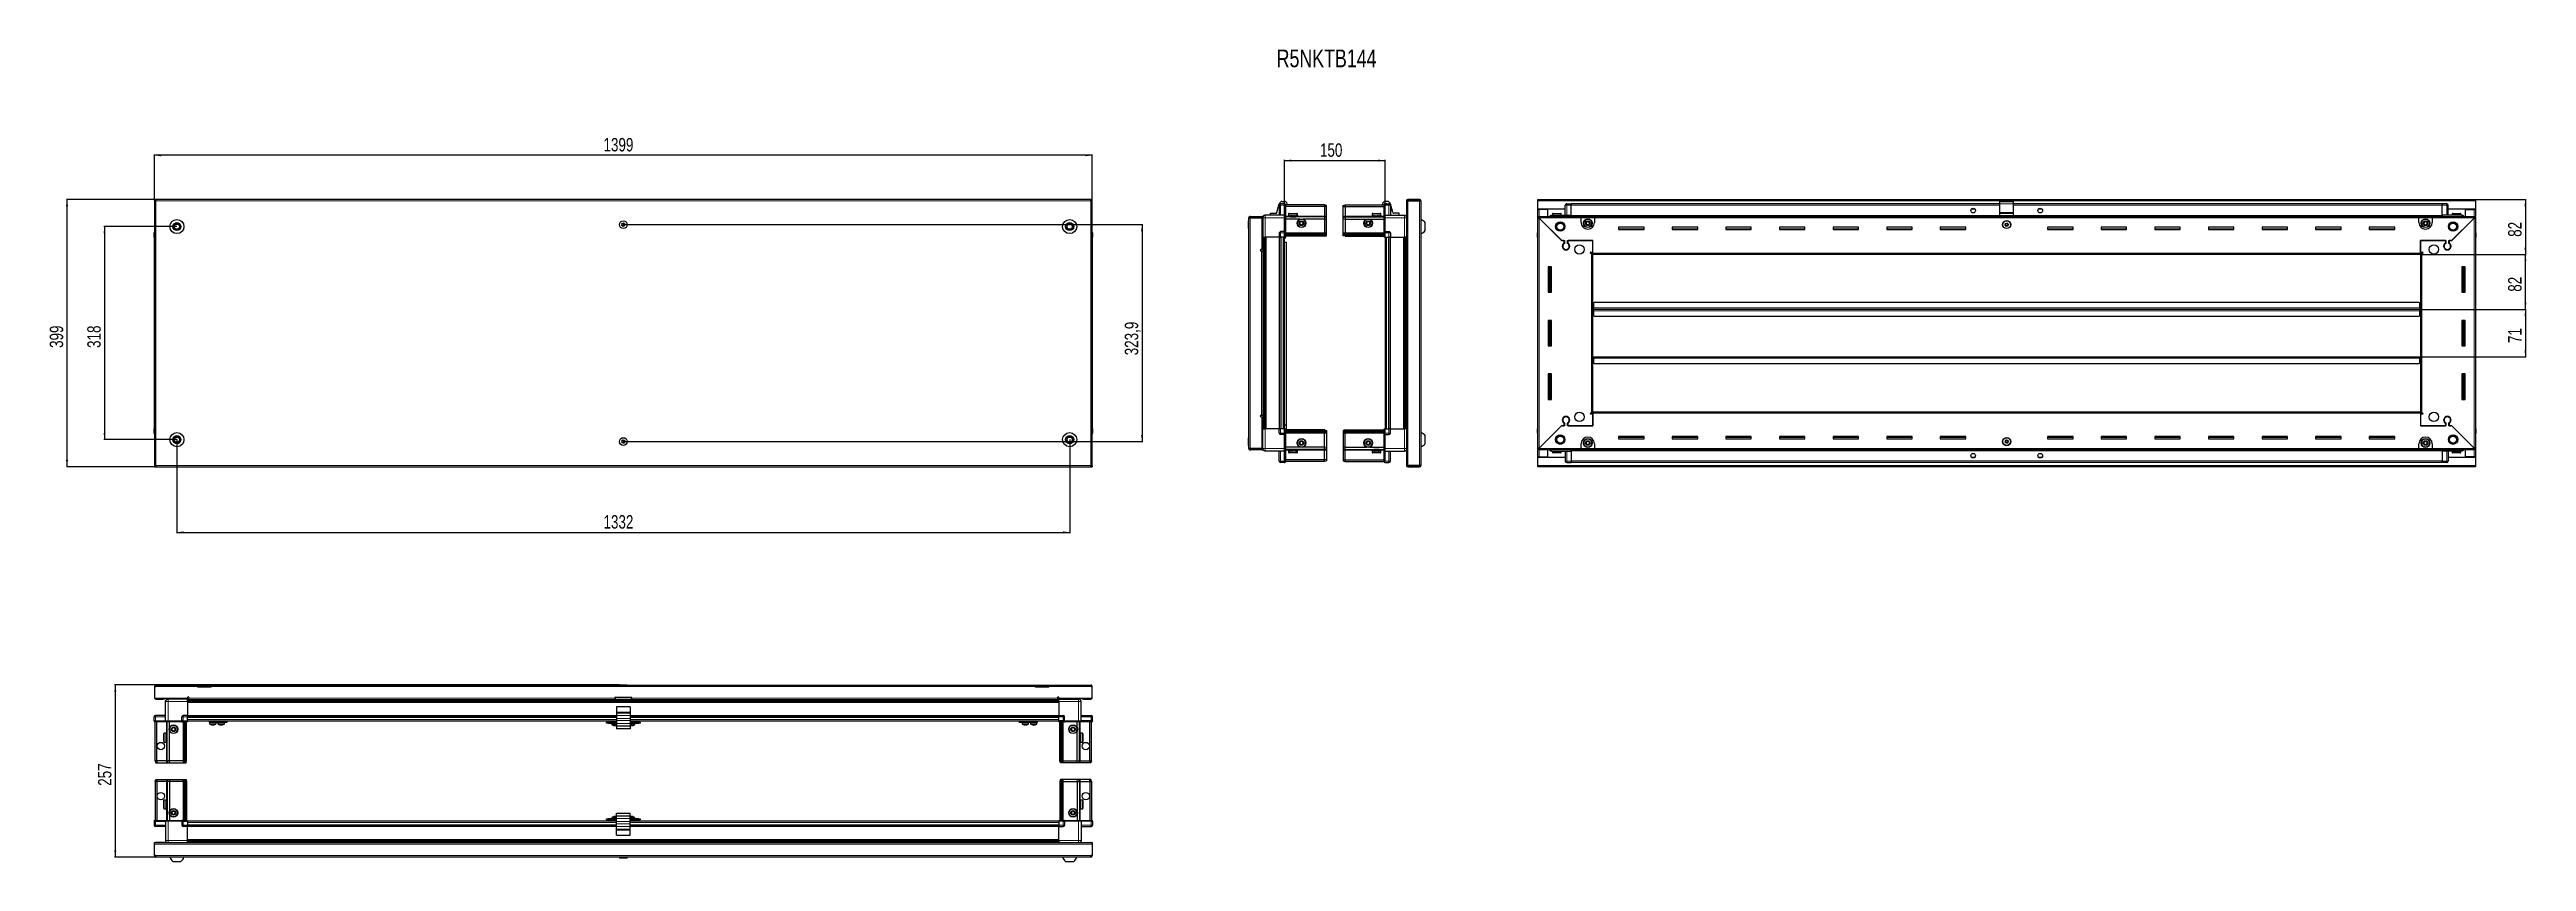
# Model space of a CAD drawing. Header units: millimetres. Extents: x 1214 to 4909, y 675 to 1887.
import ezdxf

# ---------------------------------------------------------------- set-up
doc = ezdxf.new("R2010")
doc.units = ezdxf.units.MM
doc.layers.add('FORMAT', color=7, linetype='Continuous')
doc.styles.add('SLDTEXTSTYLE0', font='TXT', dxfattribs={"width": 0.75})
doc.dimstyles.new('SLDDIMSTYLE0', dxfattribs={"dimtxt": 20, "dimasz": 10, "dimexe": 0, "dimexo": 0.0625, "dimgap": 5, "dimtad": 2, "dimdec": 1, "dimrnd": 1e-09, "dimzin": 12, "dimdsep": 46, "dimtxsty": 'SLDTEXTSTYLE0', "dimsah": 1, "dimcen": 0.09, "dimadec": 0, "dimazin": 3, "dimtfac": 1, "dimtofl": 0, "dimtmove": 0, "dimatfit": 3, "dimfxl": 0, "dimfrac": 2, "dimtolj": 1, "dimtzin": 12, "dimarcsym": 0})

msp = doc.modelspace()

# ---------------------------------------------------------------- texts
at = {"layer": 'FORMAT', "insert": (3044.7, 1886.69), "char_height": 26.458, "attachment_point": 1, "style": 'SLDTEXTSTYLE0'}
msp.add_mtext('R5NKTB144', dxfattribs=at)

# ---------------------------------------------------------------- blocks, each defined once
blk = doc.blocks.new('_D')
at = {"layer": 'FORMAT'}
for p, q in [((1370.4, 1662.8), (1238.9, 1662.8)), ((1239.9, 1263.8), (1239.9, 1662.8)), ((1370.4, 1263.8), (1238.9, 1263.8))]:
    blk.add_line(p, q, dxfattribs=at)
for points in [[(1239.9, 1662.8), (1238.3, 1652.8), (1241.4, 1652.8)], [(1239.9, 1263.8), (1241.4, 1273.8), (1238.3, 1273.8)]]:
    blk.add_solid(points, dxfattribs=at)
at = {"layer": 'FORMAT', "insert": (1214.1, 1441.2), "char_height": 20, "attachment_point": 1, "rotation": 90, "style": 'SLDTEXTSTYLE0'}
blk.add_mtext('399', dxfattribs=at)
blk = doc.blocks.new('_D_1')
at = {"layer": 'FORMAT'}
for p, q in [((1370.4, 1662.8), (1370.4, 1729.8)), ((2769.4, 1728.8), (1370.4, 1728.8)), ((2769.4, 1662.8), (2769.4, 1729.8))]:
    blk.add_line(p, q, dxfattribs=at)
for points in [[(1370.4, 1728.8), (1380.4, 1727.3), (1380.4, 1730.4)], [(2769.4, 1728.8), (2759.4, 1730.4), (2759.4, 1727.3)]]:
    blk.add_solid(points, dxfattribs=at)
at = {"layer": 'FORMAT', "insert": (2040.3, 1754.6), "char_height": 20, "attachment_point": 1, "style": 'SLDTEXTSTYLE0'}
blk.add_mtext('1399', dxfattribs=at)
blk = doc.blocks.new('_D_2')
at = {"layer": 'FORMAT'}
for p, q in [((1403.9, 1304.3), (1403.9, 1164.8)), ((2735.9, 1304.3), (2735.9, 1164.8)), ((1403.9, 1165.8), (2735.9, 1165.8))]:
    blk.add_line(p, q, dxfattribs=at)
for points in [[(1403.9, 1165.8), (1413.9, 1164.3), (1413.9, 1167.4)], [(2735.9, 1165.8), (2725.9, 1167.4), (2725.9, 1164.3)]]:
    blk.add_solid(points, dxfattribs=at)
at = {"layer": 'FORMAT', "insert": (2040.3, 1191.6), "char_height": 20, "attachment_point": 1, "style": 'SLDTEXTSTYLE0'}
blk.add_mtext('1332', dxfattribs=at)
blk = doc.blocks.new('_D_3')
at = {"layer": 'FORMAT'}
for p, q in [((2069.9, 1625.3), (2844.9, 1625.3)), ((2843.9, 1625.3), (2843.9, 1301.5)), ((2069.9, 1301.5), (2844.9, 1301.5))]:
    blk.add_line(p, q, dxfattribs=at)
for points in [[(2843.9, 1625.3), (2842.3, 1615.3), (2845.4, 1615.3)], [(2843.9, 1301.5), (2845.4, 1311.5), (2842.3, 1311.5)]]:
    blk.add_solid(points, dxfattribs=at)
at = {"layer": 'FORMAT', "insert": (2818.1, 1430.2), "char_height": 20, "attachment_point": 1, "rotation": 90, "style": 'SLDTEXTSTYLE0'}
blk.add_mtext('323,9', dxfattribs=at)
blk = doc.blocks.new('_D_4')
at = {"layer": 'FORMAT'}
for p, q in [((1403.9, 1622.3), (1294.9, 1622.3)), ((1295.9, 1622.3), (1295.9, 1304.3)), ((1403.9, 1304.3), (1294.9, 1304.3))]:
    blk.add_line(p, q, dxfattribs=at)
for points in [[(1295.9, 1622.3), (1294.3, 1612.3), (1297.4, 1612.3)], [(1295.9, 1304.3), (1297.4, 1314.3), (1294.3, 1314.3)]]:
    blk.add_solid(points, dxfattribs=at)
at = {"layer": 'FORMAT', "insert": (1270.1, 1441.2), "char_height": 20, "attachment_point": 1, "rotation": 90, "style": 'SLDTEXTSTYLE0'}
blk.add_mtext('318', dxfattribs=at)
blk = doc.blocks.new('_D_5')
at = {"layer": 'FORMAT'}
for p, q in [((3056.5, 1606.3), (3056.5, 1721.8)), ((3056.5, 1720.8), (3206.5, 1720.8)), ((3206.5, 1606.3), (3206.5, 1721.8))]:
    blk.add_line(p, q, dxfattribs=at)
for points in [[(3056.5, 1720.8), (3066.5, 1719.3), (3066.5, 1722.4)], [(3206.5, 1720.8), (3196.5, 1722.4), (3196.5, 1719.3)]]:
    blk.add_solid(points, dxfattribs=at)
at = {"layer": 'FORMAT', "insert": (3109.3, 1746.6), "char_height": 20, "attachment_point": 1, "style": 'SLDTEXTSTYLE0'}
blk.add_mtext('150', dxfattribs=at)
blk = doc.blocks.new('_D_6')
at = {"layer": 'FORMAT'}
for p, q in [((4833.4, 1662.8), (4908.9, 1662.8)), ((4907.9, 1662.8), (4907.9, 1580.8)), ((4751.4, 1580.8), (4908.9, 1580.8))]:
    blk.add_line(p, q, dxfattribs=at)
for points in [[(4907.9, 1662.8), (4906.4, 1652.8), (4909.4, 1652.8)], [(4907.9, 1580.8), (4909.4, 1590.8), (4906.4, 1590.8)]]:
    blk.add_solid(points, dxfattribs=at)
at = {"layer": 'FORMAT', "insert": (4882.1, 1607.1), "char_height": 20, "attachment_point": 1, "rotation": 90, "style": 'SLDTEXTSTYLE0'}
blk.add_mtext('82', dxfattribs=at)
blk = doc.blocks.new('_D_7')
at = {"layer": 'FORMAT'}
for p, q in [((4751.4, 1580.8), (4908.9, 1580.8)), ((4907.9, 1498.8), (4907.9, 1580.8)), ((4750.4, 1498.8), (4908.9, 1498.8))]:
    blk.add_line(p, q, dxfattribs=at)
for points in [[(4907.9, 1580.8), (4906.4, 1570.8), (4909.4, 1570.8)], [(4907.9, 1498.8), (4909.4, 1508.8), (4906.4, 1508.8)]]:
    blk.add_solid(points, dxfattribs=at)
at = {"layer": 'FORMAT', "insert": (4882.1, 1525.1), "char_height": 20, "attachment_point": 1, "rotation": 90, "style": 'SLDTEXTSTYLE0'}
blk.add_mtext('82', dxfattribs=at)
blk = doc.blocks.new('_D_8')
at = {"layer": 'FORMAT'}
for p, q in [((4750.4, 1498.8), (4908.9, 1498.8)), ((4907.9, 1498.8), (4907.9, 1427.8)), ((4750.4, 1427.8), (4908.9, 1427.8))]:
    blk.add_line(p, q, dxfattribs=at)
for points in [[(4907.9, 1498.8), (4906.4, 1488.8), (4909.4, 1488.8)], [(4907.9, 1427.8), (4909.4, 1437.8), (4906.4, 1437.8)]]:
    blk.add_solid(points, dxfattribs=at)
at = {"layer": 'FORMAT', "insert": (4882.1, 1448.6), "char_height": 20, "attachment_point": 1, "rotation": 90, "style": 'SLDTEXTSTYLE0'}
blk.add_mtext('71', dxfattribs=at)
blk = doc.blocks.new('_D_9')
at = {"layer": 'FORMAT'}
for p, q in [((2064.1, 938.2), (1310.9, 938.2)), ((1311.9, 938.2), (1311.9, 681.2)), ((1372.5, 681.2), (1310.9, 681.2))]:
    blk.add_line(p, q, dxfattribs=at)
for points in [[(1311.9, 938.2), (1310.3, 928.2), (1313.4, 928.2)], [(1311.9, 681.2), (1313.4, 691.2), (1310.3, 691.2)]]:
    blk.add_solid(points, dxfattribs=at)
at = {"layer": 'FORMAT', "insert": (1286.1, 787.6), "char_height": 20, "attachment_point": 1, "rotation": 90, "style": 'SLDTEXTSTYLE0'}
blk.add_mtext('257', dxfattribs=at)

# ---------------------------------------------------------------- dimensions: what is measured, and where the dimension line sits
at = {"layer": 'FORMAT'}
dim = msp.add_linear_dim(base=(1370.37, 1728.83), p1=(2769.37, 1662.83), p2=(1370.37, 1662.83), dimstyle='SLDDIMSTYLE0', dxfattribs=at)
dim.commit()
dim.dimension.update_dxf_attribs({"geometry": '_D_1', "text_midpoint": (2069.87, 1728.83), "dimtype": 160})
for base, p1, p2, angle, picture, middle in [((3206.46, 1720.83), (3056.46, 1606.33), (3206.46, 1606.33), 0, '_D_5', (3131.46, 1720.83)), ((1239.87, 1662.83), (1370.37, 1263.83), (1370.37, 1662.83), 90, '_D', (1239.87, 1463.33)), ((4907.9, 1580.83), (4833.4, 1662.83), (4751.4, 1580.83), 90, '_D_6', (4907.9, 1621.83)), ((1295.87, 1304.33), (1403.87, 1622.33), (1403.87, 1304.33), 90, '_D_4', (1295.87, 1463.33)), ((2843.8742616, 1301.47963164), (2069.8739047, 1625.32963164), (2069.8739047, 1301.47963164), 90, '_D_3', (2843.8742616, 1463.40463164)), ((4907.9, 1580.83), (4750.4, 1498.83), (4751.4, 1580.83), 90, '_D_7', (4907.9, 1539.83)), ((4907.9, 1427.83), (4750.4, 1498.83), (4750.4, 1427.83), 90, '_D_8', (4907.9, 1463.33)), ((2735.87, 1165.83), (1403.87, 1304.33), (2735.87, 1304.33), 0, '_D_2', (2069.87, 1165.83)), ((1311.87, 681.24), (2064.09, 938.24), (1372.47, 681.24), 90, '_D_9', (1311.87, 809.74))]:
    dim = msp.add_linear_dim(base=base, p1=p1, p2=p2, angle=angle, dimstyle='SLDDIMSTYLE0', dxfattribs=at)
    dim.commit()
    dim.dimension.update_dxf_attribs({"geometry": picture, "text_midpoint": middle, "dimtype": 160})

# ---------------------------------------------------------------- linework, layer by layer
at = {"color": 7, "linetype": 'Continuous', "lineweight": 25}
for p, q in [((1370.37, 1661.33), (1370.37, 1662.83)), ((1372.47, 1662.83), (1370.37, 1662.83)), ((1370.37, 1661.33), (1372.47, 1661.33)), ((1370.37, 1661.33), (1370.37, 1660.73)), ((1370.37, 1660.73), (1370.37, 1265.93)), ((1370.37, 1660.73), (1372.47, 1660.73)), ((1372.47, 1662.83), (1372.47, 1660.73)), ((2767.27, 1662.83), (1372.47, 1662.83)), ((2767.27, 1660.73), (2767.27, 1662.83)), ((2769.37, 1662.83), (2767.27, 1662.83)), ((2767.27, 1661.33), (2769.37, 1661.33)), ((2767.27, 1660.73), (2769.37, 1660.73)), ((2769.37, 1661.33), (2769.37, 1662.83)), ((2769.37, 1660.73), (2769.37, 1661.33)), ((2769.37, 1265.93), (2769.37, 1660.73)), ((3003.11, 1630.96), (3002.81, 1630.96)), ((3002.81, 1619.39), (3002.81, 1630.96)), ((3004.61, 1635.48), (3003.11, 1635.48)), ((3003.11, 1634.98), (3003.11, 1635.48)), ((3003.11, 1291.68), (3003.11, 1634.98)), ((3005.21, 1636.08), (3005.21, 1637.58)), ((3005.21, 1637.58), (3006.11, 1637.58)), ((3005.21, 1636.08), (3006.11, 1636.08)), ((3005.21, 1635.58), (3022.61, 1635.58)), ((3006.11, 1636.08), (3006.11, 1637.58)), ((3006.11, 1637.58), (3022.61, 1637.58)), ((3006.11, 1636.08), (3022.61, 1636.08)), ((3022.61, 1636.08), (3022.61, 1637.58)), ((3024.11, 1635.58), (3022.61, 1635.58)), ((3022.61, 1635.58), (3022.61, 1588.08)), ((3024.11, 1635.33), (3024.11, 1606.33)), ((3056.61, 1639.33), (3027.61, 1639.33)), ((3035.66, 1639.33), (3035.66, 1642.33)), ((3035.66, 1642.33), (3043.39, 1642.33)), ((3044.83, 1643.42), (3048.6, 1656.57)), ((3048.61, 1654.33), (3048.61, 1639.33)), ((3056.61, 1656.33), (3050.61, 1656.33)), ((3052.93, 1659.83), (3056.15, 1659.83)), ((3056.61, 1656.33), (3056.95, 1656.33)), ((3056.61, 1656.33), (3056.61, 1654.33)), ((3056.61, 1639.53), (3056.61, 1654.33)), ((3056.61, 1639.53), (3056.61, 1654.33)), ((3056.61, 1639.33), (3056.61, 1639.53)), ((3056.61, 1639.33), (3057.81, 1639.33)), ((3056.61, 1635.33), (3056.61, 1639.33)), ((3056.61, 1615.03), (3056.61, 1635.33)), ((3057.81, 1655.83), (3056.95, 1656.33)), ((3057.81, 1654.33), (3057.81, 1655.83)), ((3116.11, 1654.83), (3057.81, 1654.83)), ((3057.81, 1654.33), (3057.81, 1639.53)), ((3116.11, 1652.33), (3057.81, 1652.33)), ((3057.81, 1639.53), (3057.81, 1639.33)), ((3057.81, 1639.33), (3057.81, 1635.33)), ((3116.11, 1636.83), (3057.81, 1636.83)), ((3057.81, 1635.33), (3057.81, 1615.03)), ((3079.11, 1633.33), (3057.81, 1633.33)), ((3060.48, 1656.57), (3060.98, 1654.83)), ((3062.61, 1641.23), (3062.61, 1638.83)), ((3062.61, 1638.83), (3062.61, 1638.33)), ((3062.61, 1638.33), (3062.75, 1638.33)), ((3062.94, 1638.83), (3062.75, 1638.83)), ((3062.75, 1638.83), (3062.75, 1638.33)), ((3062.75, 1638.33), (3062.94, 1638.33)), ((3062.94, 1638.83), (3062.94, 1638.33)), ((3062.94, 1638.33), (3063.46, 1638.33)), ((3063.41, 1642.03), (3070.58, 1642.03)), ((3063.86, 1638.83), (3063.46, 1638.83)), ((3063.46, 1638.83), (3063.46, 1638.33)), ((3063.46, 1638.33), (3063.86, 1638.33)), ((3063.86, 1638.83), (3063.86, 1638.33)), ((3063.86, 1638.33), (3064.73, 1638.33)), ((3064.71, 1638.33), (3064.71, 1638.23)), ((3064.71, 1638.23), (3073.51, 1638.23)), ((3065.31, 1638.83), (3064.73, 1638.83)), ((3064.73, 1638.83), (3064.73, 1638.33)), ((3064.73, 1638.33), (3065.31, 1638.33)), ((3065.11, 1637.83), (3065.8, 1637.35)), ((3065.11, 1637.83), (3070.14, 1637.83)), ((3065.8, 1637.35), (3065.11, 1636.86)), ((3065.11, 1636.86), (3065.11, 1636.83)), ((3065.11, 1636.86), (3070.14, 1636.86)), ((3065.31, 1638.83), (3065.31, 1638.33)), ((3065.31, 1638.33), (3066.43, 1638.33)), ((3065.8, 1637.35), (3069.96, 1637.35)), ((3067.12, 1638.83), (3066.43, 1638.83)), ((3066.43, 1638.83), (3066.43, 1638.33)), ((3066.43, 1638.33), (3067.12, 1638.33)), ((3067.12, 1638.83), (3067.12, 1638.33)), ((3067.12, 1638.33), (3068.39, 1638.33)), ((3069.13, 1638.83), (3068.39, 1638.83)), ((3068.39, 1638.83), (3068.39, 1638.33)), ((3068.39, 1638.33), (3068.63, 1638.33)), ((3068.63, 1638.83), (3068.63, 1638.33)), ((3069.12, 1638.83), (3069.12, 1638.33)), ((3069.12, 1638.33), (3069.13, 1638.33)), ((3069.13, 1638.83), (3069.13, 1638.33)), ((3069.13, 1638.33), (3070.43, 1638.33)), ((3069.96, 1637.35), (3072.42, 1637.35)), ((3070.14, 1637.83), (3073.11, 1637.83)), ((3070.14, 1636.86), (3073.11, 1636.86)), ((3071.14, 1638.83), (3070.43, 1638.83)), ((3070.43, 1638.83), (3070.43, 1638.33)), ((3070.48, 1638.83), (3070.48, 1638.33)), ((3070.48, 1638.33), (3071.14, 1638.33)), ((3070.58, 1642.03), (3074.81, 1642.03)), ((3071.14, 1638.83), (3071.14, 1638.33)), ((3071.14, 1638.33), (3072.33, 1638.33)), ((3072.95, 1638.83), (3072.33, 1638.83)), ((3072.33, 1638.83), (3072.33, 1638.33)), ((3072.33, 1638.33), (3072.95, 1638.33)), ((3072.42, 1637.35), (3073.11, 1637.83)), ((3073.11, 1636.86), (3072.42, 1637.35)), ((3072.95, 1638.83), (3072.95, 1638.33)), ((3072.95, 1638.33), (3073.92, 1638.33)), ((3073.11, 1636.83), (3073.11, 1636.86)), ((3073.51, 1638.23), (3073.51, 1638.33)), ((3074.38, 1638.83), (3073.92, 1638.83)), ((3073.92, 1638.83), (3073.92, 1638.33)), ((3073.92, 1638.33), (3074.38, 1638.33)), ((3074.38, 1638.83), (3074.38, 1638.33)), ((3074.38, 1638.33), (3075.03, 1638.33)), ((3075.3, 1638.83), (3075.03, 1638.83)), ((3075.03, 1638.83), (3075.03, 1638.33)), ((3075.03, 1638.33), (3075.3, 1638.33)), ((3075.3, 1638.83), (3075.3, 1638.33)), ((3075.3, 1638.33), (3075.57, 1638.33)), ((3075.61, 1638.83), (3075.57, 1638.83)), ((3075.57, 1638.83), (3075.57, 1638.33)), ((3075.57, 1638.33), (3075.61, 1638.33)), ((3075.61, 1638.83), (3075.61, 1641.23)), ((3075.61, 1638.83), (3075.61, 1638.33)), ((3116.11, 1633.33), (3084.11, 1633.33)), ((3116.11, 1654.83), (3116.11, 1652.33)), ((3119.11, 1654.03), (3116.11, 1654.83)), ((3116.11, 1652.33), (3116.11, 1637.83)), ((3119.11, 1652.17), (3116.11, 1652.33)), ((3116.11, 1637.83), (3116.11, 1636.83)), ((3116.11, 1636.83), (3116.11, 1633.33)), ((3119.11, 1636.03), (3116.11, 1636.83)), ((3116.11, 1633.33), (3116.11, 1612.83)), ((3116.11, 1633.33), (3119.11, 1633)), ((3119.11, 1652.17), (3119.11, 1654.03)), ((3119.11, 1637.83), (3119.11, 1652.17)), ((3119.11, 1636.03), (3119.11, 1637.83)), ((3119.11, 1633), (3119.11, 1636.03)), ((3119.11, 1612.83), (3119.11, 1633)), ((3143.81, 1654.03), (3146.81, 1654.83)), ((3143.81, 1652.17), (3143.81, 1654.03)), ((3143.81, 1652.17), (3146.81, 1652.33)), ((3143.81, 1637.83), (3143.81, 1652.17)), ((3143.81, 1636.03), (3143.81, 1637.83)), ((3143.81, 1636.03), (3146.81, 1636.83)), ((3143.81, 1633), (3143.81, 1636.03)), ((3146.81, 1633.33), (3143.81, 1633)), ((3143.81, 1612.83), (3143.81, 1633)), ((3146.81, 1654.83), (3146.81, 1652.33)), ((3146.81, 1654.83), (3205.11, 1654.83)), ((3146.81, 1652.33), (3146.81, 1637.83)), ((3146.81, 1652.33), (3205.11, 1652.33)), ((3146.81, 1637.83), (3146.81, 1636.83)), ((3146.81, 1636.83), (3146.81, 1633.33)), ((3146.81, 1636.83), (3205.11, 1636.83)), ((3146.81, 1633.33), (3146.81, 1612.83)), ((3146.81, 1633.33), (3178.81, 1633.33)), ((3183.81, 1633.33), (3205.11, 1633.33)), ((3187.31, 1641.23), (3187.31, 1638.33)), ((3187.31, 1638.33), (3187.35, 1638.33)), ((3187.47, 1638.83), (3187.35, 1638.83)), ((3187.35, 1638.83), (3187.35, 1638.33)), ((3187.35, 1638.33), (3187.47, 1638.33)), ((3187.47, 1638.83), (3187.47, 1638.33)), ((3187.47, 1638.33), (3187.88, 1638.33)), ((3188.22, 1638.83), (3187.88, 1638.83)), ((3187.88, 1638.83), (3187.88, 1638.33)), ((3187.88, 1638.33), (3188.22, 1638.33)), ((3188.11, 1642.03), (3199.51, 1642.03)), ((3188.22, 1638.83), (3188.22, 1638.33)), ((3188.22, 1638.33), (3188.99, 1638.33)), ((3189.52, 1638.83), (3188.99, 1638.83)), ((3188.99, 1638.83), (3188.99, 1638.33)), ((3188.99, 1638.33), (3189.52, 1638.33)), ((3189.41, 1638.33), (3189.41, 1638.23)), ((3189.41, 1638.23), (3198.21, 1638.23)), ((3189.52, 1638.83), (3189.52, 1638.33)), ((3189.52, 1638.33), (3190.57, 1638.33)), ((3189.81, 1637.83), (3190.5, 1637.35)), ((3189.81, 1637.83), (3197.81, 1637.83)), ((3190.5, 1637.35), (3189.81, 1636.86)), ((3189.81, 1636.86), (3189.81, 1636.83)), ((3189.81, 1636.86), (3197.81, 1636.86)), ((3190.5, 1637.35), (3197.12, 1637.35)), ((3191.23, 1638.83), (3190.57, 1638.83)), ((3190.57, 1638.83), (3190.57, 1638.33)), ((3190.57, 1638.33), (3191.23, 1638.33)), ((3191.23, 1638.83), (3191.23, 1638.33)), ((3191.23, 1638.33), (3192.47, 1638.33)), ((3193.2, 1638.83), (3192.47, 1638.83)), ((3192.47, 1638.83), (3192.47, 1638.33)), ((3192.47, 1638.33), (3192.91, 1638.33)), ((3192.91, 1638.83), (3192.91, 1638.33)), ((3193.2, 1638.83), (3193.2, 1638.33)), ((3193.2, 1638.33), (3194.5, 1638.33)), ((3195.23, 1638.83), (3194.5, 1638.83)), ((3194.5, 1638.83), (3194.5, 1638.33)), ((3194.77, 1638.83), (3194.77, 1638.33)), ((3194.77, 1638.33), (3195.23, 1638.33)), ((3195.23, 1638.83), (3195.23, 1638.33)), ((3195.23, 1638.33), (3196.47, 1638.33)), ((3197.12, 1638.83), (3196.47, 1638.83)), ((3196.47, 1638.83), (3196.47, 1638.33)), ((3196.47, 1638.33), (3197.12, 1638.33)), ((3197.12, 1638.83), (3197.12, 1638.33)), ((3197.12, 1638.33), (3198.17, 1638.33)), ((3197.12, 1637.35), (3197.81, 1637.83)), ((3197.81, 1636.86), (3197.12, 1637.35)), ((3197.81, 1636.83), (3197.81, 1636.86)), ((3198.69, 1638.83), (3198.17, 1638.83)), ((3198.17, 1638.83), (3198.17, 1638.33)), ((3198.17, 1638.33), (3198.69, 1638.33)), ((3198.21, 1638.23), (3198.21, 1638.33)), ((3198.69, 1638.83), (3198.69, 1638.33)), ((3198.69, 1638.33), (3199.45, 1638.33)), ((3199.78, 1638.83), (3199.45, 1638.83)), ((3199.45, 1638.83), (3199.45, 1638.33)), ((3199.45, 1638.33), (3199.78, 1638.33)), ((3199.78, 1638.83), (3199.78, 1638.33)), ((3199.78, 1638.33), (3200.17, 1638.33)), ((3200.28, 1638.83), (3200.17, 1638.83)), ((3200.17, 1638.83), (3200.17, 1638.33)), ((3200.17, 1638.33), (3200.28, 1638.33)), ((3200.28, 1638.83), (3200.28, 1638.33)), ((3200.28, 1638.33), (3200.31, 1638.33)), ((3200.31, 1638.33), (3200.31, 1641.23)), ((3202.44, 1656.57), (3201.95, 1654.83)), ((3205.98, 1656.33), (3205.11, 1655.83)), ((3205.11, 1655.83), (3205.11, 1654.33)), ((3205.11, 1639.53), (3205.11, 1654.33)), ((3205.11, 1639.33), (3205.11, 1639.53)), ((3206.31, 1639.33), (3205.11, 1639.33)), ((3205.11, 1635.33), (3205.11, 1639.33)), ((3205.11, 1615.03), (3205.11, 1635.33)), ((3206.31, 1656.33), (3205.98, 1656.33)), ((3206.31, 1654.33), (3206.31, 1656.33)), ((3206.31, 1656.33), (3212.31, 1656.33)), ((3206.31, 1654.33), (3206.31, 1639.53)), ((3206.31, 1639.53), (3206.31, 1639.33)), ((3206.31, 1639.33), (3206.31, 1635.33)), ((3206.31, 1639.33), (3235.31, 1639.33)), ((3206.31, 1635.33), (3206.31, 1615.03)), ((3210, 1659.83), (3206.77, 1659.83)), ((3214.31, 1654.33), (3214.31, 1639.33)), ((3218.09, 1643.42), (3214.32, 1656.57)), ((3227.26, 1642.33), (3219.53, 1642.33)), ((3227.26, 1639.33), (3227.26, 1642.33)), ((3238.21, 1647.83), (3238.21, 1278.83)), ((3238.21, 1647.83), (3240.31, 1647.83)), ((3238.31, 1660.73), (3238.31, 1648.33)), ((3238.31, 1648.33), (3239.81, 1648.33)), ((3239.81, 1660.73), (3239.81, 1648.33)), ((3240.31, 1647.83), (3240.31, 1660.73)), ((3240.31, 1660.73), (3257.71, 1660.73)), ((3257.71, 1662.83), (3240.41, 1662.83)), ((3257.71, 1661.33), (3240.41, 1661.33)), ((3257.71, 1661.33), (3257.71, 1662.83)), ((3257.71, 1660.73), (3259.81, 1660.73)), ((3259.81, 1660.73), (3259.81, 1265.93)), ((3266.41, 1616.33), (3266.41, 1628.33)), ((3434.4, 1662.83), (4833.4, 1662.83)), ((3434.4, 1660.73), (3434.4, 1662.83)), ((3434.4, 1648.33), (3434.4, 1660.73)), ((3475.4, 1648.33), (3434.4, 1648.33)), ((3434.4, 1647.83), (3434.4, 1648.33)), ((3434.4, 1647.83), (3436.5, 1647.83)), ((3434.4, 1637.58), (3434.4, 1647.83)), ((3434.4, 1636.08), (3434.4, 1637.58)), ((3434.4, 1637.58), (3435.4, 1637.58)), ((3434.4, 1635.58), (3434.4, 1636.08)), ((3434.4, 1636.08), (3435.4, 1636.08)), ((3434.4, 1291.08), (3434.4, 1635.58)), ((3435.9, 1635.58), (3434.4, 1635.58)), ((3435.4, 1637.58), (3498.9, 1637.58)), ((3435.4, 1636.08), (3435.4, 1637.58)), ((3435.9, 1647.83), (3435.9, 1648.33)), ((3436, 1635.48), (3469.9, 1601.58)), ((3449.4, 1647.83), (3436.5, 1647.83)), ((3470.6, 1600.88), (3436.5, 1634.98)), ((3449.4, 1637.58), (3449.4, 1647.83)), ((3454.9, 1639.33), (3483.9, 1639.33)), ((3456.4, 1641.23), (3456.4, 1639.33)), ((3457.2, 1642.03), (3468.6, 1642.03)), ((3469.4, 1639.33), (3469.4, 1641.23)), ((3475.4, 1639.33), (3475.4, 1654.33)), ((3476.08, 1655.83), (3476.08, 1655.83)), ((3477.4, 1656.33), (3483.9, 1656.33)), ((3477.4, 1656.33), (3483.9, 1656.33)), ((3483.82, 1637.58), (3483.9, 1639.3)), ((3483.9, 1656.33), (3483.9, 1656.33)), ((3483.9, 1656.33), (3483.9, 1656.33)), ((3483.9, 1656.33), (3483.9, 1654.33)), ((4123.9, 1656.18), (3483.9, 1656.18)), ((3483.9, 1639.33), (3483.9, 1654.33)), ((3483.9, 1639.33), (3483.9, 1638.83)), ((3483.9, 1638.18), (4783.9, 1638.18)), ((3498.9, 1635.48), (3498.9, 1637.58)), ((3498.9, 1637.58), (3518.9, 1637.58)), ((3498.9, 1636.08), (3518.9, 1636.08)), ((3498.9, 1628.58), (3498.9, 1635.48)), ((3518.9, 1637.58), (4748.9, 1637.58)), ((3518.9, 1637.58), (3518.9, 1635.48)), ((3518.9, 1635.48), (3518.9, 1628.58)), ((4086.77, 1648.33), (4081.03, 1648.33)), ((4123.9, 1659.83), (4143.9, 1659.83)), ((4123.9, 1656.57), (4123.9, 1659.83)), ((4123.9, 1643.42), (4123.9, 1656.57)), ((4123.9, 1642.33), (4123.9, 1643.42)), ((4123.9, 1642.33), (4143.9, 1642.33)), ((4123.9, 1638.83), (4123.9, 1642.33)), ((4123.9, 1638.83), (4143.9, 1638.83)), ((4127.9, 1638.83), (4127.9, 1638.18)), ((4130.4, 1638.18), (4130.4, 1638.83)), ((4137.4, 1638.18), (4137.4, 1638.83)), ((4139.9, 1638.18), (4139.9, 1638.83)), ((4143.9, 1656.57), (4143.9, 1659.83)), ((4143.9, 1643.42), (4143.9, 1656.57)), ((4783.9, 1656.18), (4143.9, 1656.18)), ((4143.9, 1642.33), (4143.9, 1643.42)), ((4143.9, 1638.83), (4143.9, 1642.33)), ((4186.77, 1648.33), (4181.03, 1648.33)), ((4748.9, 1635.48), (4748.9, 1637.58)), ((4748.9, 1637.58), (4768.9, 1637.58)), ((4748.9, 1636.08), (4768.9, 1636.08)), ((4748.9, 1628.58), (4748.9, 1635.48)), ((4768.9, 1637.58), (4832.4, 1637.58)), ((4768.9, 1637.58), (4768.9, 1635.48)), ((4768.9, 1635.48), (4768.9, 1628.58)), ((4783.9, 1656.33), (4783.9, 1656.33)), ((4790.4, 1656.33), (4783.9, 1656.33)), ((4790.4, 1656.33), (4783.9, 1656.33)), ((4783.9, 1656.33), (4783.9, 1654.33)), ((4783.9, 1639.33), (4783.9, 1654.33)), ((4783.9, 1639.33), (4783.9, 1638.83)), ((4812.9, 1639.33), (4783.9, 1639.33)), ((4783.9, 1639.3), (4783.97, 1637.58)), ((4792.4, 1654.33), (4792.4, 1654.33)), ((4792.4, 1639.33), (4792.4, 1654.33)), ((4833.4, 1648.33), (4792.4, 1648.33)), ((4831.3, 1634.98), (4797.2, 1600.88)), ((4797.9, 1601.58), (4831.8, 1635.48)), ((4798.4, 1641.23), (4798.4, 1639.33)), ((4799.2, 1642.03), (4810.6, 1642.03)), ((4811.4, 1639.33), (4811.4, 1641.23)), ((4818.4, 1647.83), (4831.3, 1647.83)), ((4818.4, 1637.58), (4818.4, 1647.83)), ((4831.3, 1647.83), (4833.4, 1647.83)), ((4831.9, 1647.83), (4831.9, 1648.33)), ((4831.9, 1635.58), (4833.4, 1635.58)), ((4832.4, 1636.08), (4832.4, 1637.58)), ((4832.4, 1637.58), (4833.4, 1637.58)), ((4832.4, 1636.08), (4833.4, 1636.08)), ((4833.4, 1662.83), (4833.4, 1660.73)), ((4833.4, 1660.73), (4833.4, 1648.33)), ((4833.4, 1647.83), (4833.4, 1648.33)), ((4833.4, 1647.83), (4833.4, 1637.58)), ((4833.4, 1636.08), (4833.4, 1637.58)), ((4833.4, 1636.08), (4833.4, 1635.58)), ((4833.4, 1635.58), (4833.4, 1291.08)), ((1369.87, 1612.83), (1369.87, 1606.33)), ((1369.87, 1606.33), (1369.87, 1612.83)), ((1369.87, 1606.33), (1369.87, 1606.33)), ((1370.37, 1606.33), (1369.87, 1606.33)), ((1370.02, 1606.33), (1370.02, 1320.33)), ((2769.37, 1614.15), (2769.37, 1614.15)), ((2769.37, 1606.33), (2769.87, 1606.33)), ((2769.72, 1320.33), (2769.72, 1606.33)), ((2769.87, 1612.83), (2769.87, 1606.33)), ((2769.87, 1606.33), (2769.87, 1612.83)), ((2769.87, 1606.33), (2769.87, 1606.33)), ((2769.87, 1606.33), (2769.87, 1606.33)), ((3002.81, 1619.39), (3003.11, 1619.39)), ((3022.61, 1609.08), (3024.11, 1609.08)), ((3024.11, 1606.33), (3022.61, 1606.33)), ((3024.76, 1320.33), (3024.76, 1606.33)), ((3026.55, 1606.33), (3026.55, 1320.33)), ((3026.59, 1606.33), (3026.59, 1320.33)), ((3048.61, 1606.33), (3027.61, 1606.33)), ((3048.61, 1612.83), (3048.61, 1606.33)), ((3048.61, 1606.33), (3050.61, 1606.33)), ((3049.26, 1320.33), (3049.26, 1606.33)), ((3056.61, 1614.83), (3050.61, 1614.83)), ((3056.61, 1606.33), (3050.61, 1606.33)), ((3056.46, 1320.33), (3056.46, 1606.33)), ((3056.46, 1599.33), (3058.96, 1599.33)), ((3056.61, 1614.83), (3056.61, 1615.03)), ((3056.61, 1614.83), (3056.61, 1612.83)), ((3056.61, 1614.83), (3057.81, 1614.83)), ((3056.61, 1606.33), (3056.61, 1612.83)), ((3056.61, 1606.33), (3056.61, 1612.83)), ((3056.61, 1606.33), (3056.95, 1606.33)), ((3056.61, 1606.33), (3056.61, 1606.33)), ((3056.95, 1606.33), (3056.95, 1612.83)), ((3057.81, 1606.33), (3056.95, 1606.33)), ((3056.95, 1606.33), (3056.95, 1606.33)), ((3057.81, 1615.03), (3057.81, 1614.83)), ((3057.81, 1614.15), (3057.81, 1614.83)), ((3057.81, 1614.15), (3057.81, 1606.33)), ((3116.11, 1611.83), (3057.81, 1611.83)), ((3116.11, 1610.83), (3057.81, 1610.83)), ((3116.11, 1609.33), (3057.81, 1609.33)), ((3116.11, 1607.83), (3057.81, 1607.83)), ((3058.96, 1599.33), (3058.96, 1325.83)), ((3116.11, 1612.83), (3116.11, 1611.83)), ((3116.11, 1611.83), (3116.11, 1610.83)), ((3116.11, 1611.83), (3119.11, 1611.03)), ((3116.11, 1610.83), (3116.11, 1609.33)), ((3116.11, 1610.83), (3119.11, 1610.29)), ((3116.11, 1609.33), (3119.11, 1609.78)), ((3116.11, 1609.33), (3116.11, 1607.83)), ((3116.11, 1607.83), (3119.11, 1608.63)), ((3119.11, 1611.03), (3119.11, 1612.83)), ((3119.11, 1610.29), (3119.11, 1611.03)), ((3119.11, 1609.78), (3119.11, 1610.29)), ((3119.11, 1608.63), (3119.11, 1609.78)), ((3143.81, 1611.03), (3143.81, 1612.83)), ((3146.81, 1611.83), (3143.81, 1611.03)), ((3143.81, 1610.29), (3143.81, 1611.03)), ((3146.81, 1610.83), (3143.81, 1610.29)), ((3143.81, 1609.78), (3143.81, 1610.29)), ((3143.81, 1608.63), (3143.81, 1609.78)), ((3146.81, 1609.33), (3143.81, 1609.78)), ((3146.81, 1607.83), (3143.81, 1608.63)), ((3146.81, 1612.83), (3146.81, 1611.83)), ((3146.81, 1611.83), (3146.81, 1610.83)), ((3146.81, 1611.83), (3205.11, 1611.83)), ((3146.81, 1610.83), (3205.11, 1610.83)), ((3146.81, 1610.83), (3146.81, 1609.33)), ((3146.81, 1609.33), (3205.11, 1609.33)), ((3146.81, 1609.33), (3146.81, 1607.83)), ((3146.81, 1607.83), (3205.11, 1607.83)), ((3205.11, 1614.83), (3205.11, 1615.03)), ((3206.31, 1614.83), (3205.11, 1614.83)), ((3205.11, 1614.83), (3205.11, 1614.15)), ((3205.11, 1606.33), (3205.11, 1614.15)), ((3205.98, 1606.33), (3205.11, 1606.33)), ((3205.98, 1612.83), (3205.98, 1606.33)), ((3206.31, 1606.33), (3205.98, 1606.33)), ((3206.31, 1615.03), (3206.31, 1614.83)), ((3206.31, 1612.83), (3206.31, 1614.83)), ((3206.31, 1614.83), (3212.31, 1614.83)), ((3206.31, 1612.83), (3206.31, 1614.83)), ((3206.31, 1612.83), (3206.31, 1606.33)), ((3206.31, 1606.33), (3212.31, 1606.33)), ((3206.46, 1606.33), (3206.46, 1320.33)), ((3214.31, 1606.33), (3212.31, 1606.33)), ((3213.66, 1606.33), (3213.66, 1320.33)), ((3214.31, 1612.83), (3214.31, 1606.33)), ((3214.31, 1606.33), (3235.31, 1606.33)), ((3236.33, 1320.33), (3236.33, 1606.33)), ((3236.37, 1320.33), (3236.37, 1606.33)), ((3238.16, 1606.33), (3238.16, 1320.33)), ((3433.9, 1612.83), (3433.9, 1606.33)), ((3433.9, 1606.33), (3433.9, 1612.83)), ((3433.9, 1606.33), (3433.9, 1606.33)), ((3434.4, 1606.33), (3433.9, 1606.33)), ((3434.05, 1606.33), (3434.05, 1320.33)), ((3469.9, 1601.58), (3474.1, 1601.58)), ((3471.3, 1601.58), (3470.6, 1600.88)), ((3473.4, 1601.58), (3471.3, 1601.58)), ((3473.4, 1601.58), (3473.4, 1597.69)), ((3474.1, 1601.58), (3474.1, 1597.29)), ((3478.7, 1601.58), (3516.4, 1601.58)), ((3478.7, 1597.29), (3478.7, 1601.58)), ((3479.4, 1597.69), (3479.4, 1601.58)), ((3516.4, 1601.58), (3479.4, 1601.58)), ((3516.4, 1582.93), (3516.4, 1601.58)), ((3516.4, 1584.33), (3516.4, 1601.58)), ((3592.9, 1621.33), (3554.9, 1621.33)), ((3554.9, 1621.33), (3554.9, 1617.83)), ((3592.9, 1618.58), (3554.9, 1618.58)), ((3554.9, 1617.83), (3592.9, 1617.83)), ((3592.9, 1617.83), (3592.9, 1621.33)), ((3672.9, 1621.33), (3634.9, 1621.33)), ((3634.9, 1621.33), (3634.9, 1617.83)), ((3672.9, 1618.58), (3634.9, 1618.58)), ((3634.9, 1617.83), (3672.9, 1617.83)), ((3672.9, 1617.83), (3672.9, 1621.33)), ((3752.9, 1621.33), (3714.9, 1621.33)), ((3714.9, 1621.33), (3714.9, 1617.83)), ((3752.9, 1618.58), (3714.9, 1618.58)), ((3714.9, 1617.83), (3752.9, 1617.83)), ((3752.9, 1617.83), (3752.9, 1621.33)), ((3832.9, 1621.33), (3794.9, 1621.33)), ((3794.9, 1621.33), (3794.9, 1617.83)), ((3832.9, 1618.58), (3794.9, 1618.58)), ((3794.9, 1617.83), (3832.9, 1617.83)), ((3832.9, 1617.83), (3832.9, 1621.33)), ((3912.9, 1621.33), (3874.9, 1621.33)), ((3874.9, 1621.33), (3874.9, 1617.83)), ((3912.9, 1618.58), (3874.9, 1618.58)), ((3874.9, 1617.83), (3912.9, 1617.83)), ((3912.9, 1617.83), (3912.9, 1621.33)), ((3992.9, 1621.33), (3954.9, 1621.33)), ((3954.9, 1621.33), (3954.9, 1617.83)), ((3992.9, 1618.58), (3954.9, 1618.58)), ((3954.9, 1617.83), (3992.9, 1617.83)), ((3992.9, 1617.83), (3992.9, 1621.33)), ((4072.9, 1621.33), (4034.9, 1621.33)), ((4034.9, 1621.33), (4034.9, 1617.83)), ((4072.9, 1618.58), (4034.9, 1618.58)), ((4034.9, 1617.83), (4072.9, 1617.83)), ((4072.9, 1617.83), (4072.9, 1621.33)), ((4232.9, 1621.33), (4194.9, 1621.33)), ((4194.9, 1621.33), (4194.9, 1617.83)), ((4232.9, 1618.58), (4194.9, 1618.58)), ((4194.9, 1617.83), (4232.9, 1617.83)), ((4232.9, 1617.83), (4232.9, 1621.33)), ((4312.9, 1621.33), (4274.9, 1621.33)), ((4274.9, 1621.33), (4274.9, 1617.83)), ((4312.9, 1618.58), (4274.9, 1618.58)), ((4274.9, 1617.83), (4312.9, 1617.83)), ((4312.9, 1617.83), (4312.9, 1621.33)), ((4392.9, 1621.33), (4354.9, 1621.33)), ((4354.9, 1621.33), (4354.9, 1617.83)), ((4392.9, 1618.58), (4354.9, 1618.58)), ((4354.9, 1617.83), (4392.9, 1617.83)), ((4392.9, 1617.83), (4392.9, 1621.33)), ((4472.9, 1621.33), (4434.9, 1621.33)), ((4434.9, 1621.33), (4434.9, 1617.83)), ((4472.9, 1618.58), (4434.9, 1618.58)), ((4434.9, 1617.83), (4472.9, 1617.83)), ((4472.9, 1617.83), (4472.9, 1621.33)), ((4552.9, 1621.33), (4514.9, 1621.33)), ((4514.9, 1621.33), (4514.9, 1617.83)), ((4552.9, 1618.58), (4514.9, 1618.58)), ((4514.9, 1617.83), (4552.9, 1617.83)), ((4552.9, 1617.83), (4552.9, 1621.33)), ((4632.9, 1621.33), (4594.9, 1621.33)), ((4594.9, 1621.33), (4594.9, 1617.83)), ((4632.9, 1618.58), (4594.9, 1618.58)), ((4594.9, 1617.83), (4632.9, 1617.83)), ((4632.9, 1617.83), (4632.9, 1621.33)), ((4712.9, 1621.33), (4674.9, 1621.33)), ((4674.9, 1621.33), (4674.9, 1617.83)), ((4712.9, 1618.58), (4674.9, 1618.58)), ((4674.9, 1617.83), (4712.9, 1617.83)), ((4712.9, 1617.83), (4712.9, 1621.33)), ((4751.4, 1601.58), (4789.1, 1601.58)), ((4751.4, 1582.93), (4751.4, 1601.58)), ((4751.4, 1601.58), (4751.4, 1584.33)), ((4788.4, 1601.58), (4751.4, 1601.58)), ((4788.4, 1601.58), (4788.4, 1597.69)), ((4789.1, 1601.58), (4789.1, 1597.29)), ((4793.7, 1601.58), (4797.9, 1601.58)), ((4793.7, 1597.29), (4793.7, 1601.58)), ((4796.5, 1601.58), (4794.4, 1601.58)), ((4794.4, 1597.69), (4794.4, 1601.58)), ((4797.2, 1600.88), (4796.5, 1601.58)), ((4833.4, 1614.15), (4833.4, 1614.15)), ((4833.4, 1606.33), (4833.9, 1606.33)), ((4833.75, 1320.33), (4833.75, 1606.33)), ((4833.9, 1612.83), (4833.9, 1606.33)), ((4833.9, 1606.33), (4833.9, 1612.83)), ((4833.9, 1606.33), (4833.9, 1606.33)), ((4833.9, 1606.33), (4833.9, 1606.33)), ((3022.61, 1588.08), (3021.26, 1588.08)), ((3021.26, 1586.08), (3022.01, 1586.08)), ((3022.01, 1586.08), (3024.11, 1586.08)), ((3024.11, 1586.08), (3024.11, 1340.58)), ((3454.9, 1562.33), (3449.9, 1562.33)), ((3449.9, 1562.33), (3449.9, 1524.33)), ((3452.05, 1524.33), (3452.05, 1562.33)), ((3453.84, 1524.33), (3453.84, 1562.33)), ((3453.88, 1524.33), (3453.88, 1562.33)), ((3454.9, 1524.33), (3454.9, 1562.33)), ((3474.4, 1588.72), (3474.4, 1587.96)), ((3513.55, 1584.33), (3516.4, 1584.33)), ((3514.3, 1582.33), (3513.55, 1582.33)), ((3514.3, 1582.33), (3516.4, 1582.33)), ((3516.4, 1583.33), (3514.4, 1583.33)), ((3514.4, 1583.33), (3514.4, 1582.33)), ((3516.4, 1580.83), (3516.4, 1582.93)), ((4751.4, 1580.83), (3516.4, 1580.83)), ((3516.4, 1345.83), (3516.4, 1580.83)), ((4751.4, 1584.33), (4754.25, 1584.33)), ((4753.4, 1583.33), (4751.4, 1583.33)), ((4751.4, 1582.93), (4751.4, 1580.83)), ((4751.4, 1582.33), (4753.5, 1582.33)), ((4751.4, 1580.83), (4751.4, 1345.83)), ((4753.4, 1582.33), (4753.4, 1583.33)), ((4754.25, 1582.33), (4753.5, 1582.33)), ((4793.4, 1588.72), (4793.4, 1587.96)), ((4812.9, 1562.33), (4812.9, 1524.33)), ((4817.9, 1562.33), (4812.9, 1562.33)), ((4813.92, 1562.33), (4813.92, 1524.33)), ((4813.96, 1562.33), (4813.96, 1524.33)), ((4815.75, 1562.33), (4815.75, 1524.33)), ((4817.9, 1524.33), (4817.9, 1562.33)), ((3449.9, 1524.33), (3454.9, 1524.33)), ((4812.9, 1524.33), (4817.9, 1524.33)), ((3454.9, 1482.33), (3449.9, 1482.33)), ((3449.9, 1482.33), (3449.9, 1444.33)), ((3452.05, 1444.33), (3452.05, 1482.33)), ((3453.84, 1444.33), (3453.84, 1482.33)), ((3453.88, 1444.33), (3453.88, 1482.33)), ((3454.9, 1444.33), (3454.9, 1482.33)), ((3517.15, 1498.83), (3516.4, 1498.83)), ((3517.4, 1501.68), (3517.15, 1501.68)), ((3517.15, 1501.68), (3517.15, 1498.83)), ((3517.15, 1498.83), (3517.15, 1495.98)), ((3517.15, 1495.98), (3517.4, 1495.98)), ((3518.4, 1508.83), (3517.4, 1507.83)), ((3517.4, 1507.83), (3517.4, 1500.93)), ((3517.4, 1498.83), (3517.4, 1500.93)), ((4750.4, 1498.83), (3517.4, 1498.83)), ((3517.4, 1496.73), (3517.4, 1498.83)), ((3517.4, 1496.73), (3517.4, 1489.83)), ((3517.4, 1489.83), (3518.4, 1488.83)), ((4749.4, 1508.83), (3518.4, 1508.83)), ((3518.4, 1488.83), (4749.4, 1488.83)), ((4750.4, 1507.83), (4749.4, 1508.83)), ((4749.4, 1488.83), (4750.4, 1489.83)), ((4750.4, 1500.93), (4750.4, 1507.83)), ((4750.65, 1501.68), (4750.4, 1501.68)), ((4750.4, 1500.93), (4750.4, 1498.83)), ((4750.4, 1498.83), (4750.4, 1496.73)), ((4750.4, 1489.83), (4750.4, 1496.73)), ((4750.4, 1495.98), (4750.65, 1495.98)), ((4750.65, 1498.83), (4750.65, 1501.68)), ((4751.4, 1498.83), (4750.65, 1498.83)), ((4750.65, 1495.98), (4750.65, 1498.83)), ((4812.9, 1482.33), (4812.9, 1444.33)), ((4817.9, 1482.33), (4812.9, 1482.33)), ((4813.92, 1482.33), (4813.92, 1444.33)), ((4813.96, 1482.33), (4813.96, 1444.33)), ((4815.75, 1482.33), (4815.75, 1444.33)), ((4817.9, 1444.33), (4817.9, 1482.33)), ((3449.9, 1444.33), (3454.9, 1444.33)), ((4812.9, 1444.33), (4817.9, 1444.33)), ((3516.4, 1427.83), (3517.15, 1427.83)), ((3517.15, 1427.83), (3517.15, 1424.98)), ((3517.15, 1424.98), (3517.4, 1424.98)), ((3517.4, 1425.73), (3517.4, 1427.83)), ((3517.4, 1427.83), (4750.4, 1427.83)), ((3517.4, 1425.73), (3517.4, 1418.83)), ((3517.4, 1418.83), (3518.4, 1417.83)), ((3518.4, 1417.83), (4749.4, 1417.83)), ((4749.4, 1417.83), (4750.4, 1418.83)), ((4750.4, 1427.83), (4750.4, 1425.73)), ((4750.4, 1418.83), (4750.4, 1425.73)), ((4750.4, 1424.98), (4750.65, 1424.98)), ((4750.65, 1424.98), (4750.65, 1427.83)), ((4750.65, 1427.83), (4751.4, 1427.83)), ((3454.9, 1402.33), (3449.9, 1402.33)), ((3449.9, 1402.33), (3449.9, 1364.33)), ((3452.05, 1364.33), (3452.05, 1402.33)), ((3453.84, 1364.33), (3453.84, 1402.33)), ((3453.88, 1364.33), (3453.88, 1402.33)), ((3454.9, 1364.33), (3454.9, 1402.33)), ((4812.9, 1402.33), (4812.9, 1364.33)), ((4817.9, 1402.33), (4812.9, 1402.33)), ((4813.92, 1402.33), (4813.92, 1364.33)), ((4813.96, 1402.33), (4813.96, 1364.33)), ((4815.75, 1402.33), (4815.75, 1364.33)), ((4817.9, 1364.33), (4817.9, 1402.33)), ((3022.01, 1340.58), (3021.26, 1340.58)), ((3021.26, 1338.58), (3022.61, 1338.58)), ((3024.11, 1340.58), (3022.01, 1340.58)), ((3022.61, 1338.58), (3022.61, 1291.08)), ((3449.9, 1364.33), (3454.9, 1364.33)), ((3474.4, 1338.7), (3474.4, 1337.94)), ((3513.55, 1344.33), (3514.3, 1344.33)), ((3516.4, 1342.33), (3513.55, 1342.33)), ((3516.4, 1344.33), (3514.3, 1344.33)), ((3514.4, 1344.33), (3514.4, 1343.33)), ((3514.4, 1343.33), (3516.4, 1343.33)), ((3516.4, 1343.73), (3516.4, 1345.83)), ((3516.4, 1345.83), (4751.4, 1345.83)), ((3516.4, 1343.73), (3516.4, 1325.08)), ((3516.4, 1325.08), (3516.4, 1342.33)), ((4751.4, 1345.83), (4751.4, 1343.73)), ((4753.5, 1344.33), (4751.4, 1344.33)), ((4751.4, 1343.73), (4751.4, 1325.08)), ((4751.4, 1343.33), (4753.4, 1343.33)), ((4751.4, 1342.33), (4751.4, 1325.08)), ((4754.25, 1342.33), (4751.4, 1342.33)), ((4753.4, 1343.33), (4753.4, 1344.33)), ((4753.5, 1344.33), (4754.25, 1344.33)), ((4793.4, 1338.7), (4793.4, 1337.94)), ((4812.9, 1364.33), (4817.9, 1364.33)), ((1369.87, 1320.33), (1369.87, 1320.33)), ((1369.87, 1313.83), (1369.87, 1320.33)), ((1369.87, 1320.33), (1369.87, 1320.33)), ((1369.87, 1320.33), (1369.87, 1313.83)), ((1370.37, 1320.33), (1369.87, 1320.33)), ((1370.37, 1312.51), (1370.37, 1312.51)), ((2769.37, 1320.33), (2769.87, 1320.33)), ((2769.87, 1320.33), (2769.87, 1320.33)), ((2769.87, 1313.83), (2769.87, 1320.33)), ((2769.87, 1320.33), (2769.87, 1313.83)), ((3003.11, 1307.26), (3002.81, 1307.26)), ((3002.81, 1297.59), (3002.81, 1307.26)), ((3002.81, 1295.69), (3002.81, 1297.59)), ((3002.81, 1295.69), (3003.11, 1295.69)), ((3024.11, 1320.33), (3022.61, 1320.33)), ((3024.11, 1317.58), (3022.61, 1317.58)), ((3024.11, 1291.33), (3024.11, 1320.33)), ((3048.61, 1320.33), (3027.61, 1320.33)), ((3048.61, 1313.83), (3048.61, 1320.33)), ((3048.61, 1320.33), (3050.61, 1320.33)), ((3056.61, 1320.33), (3050.61, 1320.33)), ((3056.61, 1311.83), (3050.61, 1311.83)), ((3058.96, 1325.83), (3056.46, 1325.83)), ((3056.61, 1313.83), (3056.61, 1320.33)), ((3056.61, 1320.33), (3056.95, 1320.33)), ((3056.61, 1313.83), (3056.61, 1311.83)), ((3056.61, 1313.83), (3056.61, 1311.83)), ((3056.61, 1311.83), (3057.81, 1311.83)), ((3056.61, 1311.63), (3056.61, 1311.83)), ((3056.61, 1291.33), (3056.61, 1311.63)), ((3056.95, 1313.83), (3056.95, 1320.33)), ((3056.95, 1320.33), (3057.81, 1320.33)), ((3057.81, 1320.33), (3057.81, 1312.51)), ((3116.11, 1318.83), (3057.81, 1318.83)), ((3116.11, 1317.33), (3057.81, 1317.33)), ((3116.11, 1315.83), (3057.81, 1315.83)), ((3116.11, 1314.83), (3057.81, 1314.83)), ((3057.81, 1311.83), (3057.81, 1312.51)), ((3057.81, 1311.83), (3057.81, 1311.63)), ((3057.81, 1311.63), (3057.81, 1291.33)), ((3058.96, 1325.83), (3058.96, 1318.83)), ((3116.11, 1317.33), (3116.11, 1318.83)), ((3116.11, 1318.83), (3119.11, 1318.03)), ((3116.11, 1315.83), (3116.11, 1317.33)), ((3116.11, 1317.33), (3119.11, 1316.87)), ((3116.11, 1315.83), (3119.11, 1316.37)), ((3116.11, 1314.83), (3116.11, 1315.83)), ((3116.11, 1314.83), (3119.11, 1315.63)), ((3116.11, 1313.83), (3116.11, 1314.83)), ((3116.11, 1293.33), (3116.11, 1313.83)), ((3116.11, 1293.33), (3119.11, 1293.66)), ((3119.11, 1318.03), (3119.11, 1316.87)), ((3119.11, 1316.87), (3119.11, 1316.37)), ((3119.11, 1316.37), (3119.11, 1315.63)), ((3119.11, 1315.63), (3119.11, 1313.83)), ((3119.11, 1313.83), (3119.11, 1293.66)), ((3119.11, 1293.66), (3119.11, 1290.63)), ((3146.81, 1318.83), (3143.81, 1318.03)), ((3143.81, 1318.03), (3143.81, 1316.87)), ((3146.81, 1317.33), (3143.81, 1316.87)), ((3143.81, 1316.87), (3143.81, 1316.37)), ((3146.81, 1315.83), (3143.81, 1316.37)), ((3143.81, 1316.37), (3143.81, 1315.63)), ((3146.81, 1314.83), (3143.81, 1315.63)), ((3143.81, 1315.63), (3143.81, 1313.83)), ((3143.81, 1313.83), (3143.81, 1293.66)), ((3146.81, 1293.33), (3143.81, 1293.66)), ((3143.81, 1293.66), (3143.81, 1290.63)), ((3146.81, 1317.33), (3146.81, 1318.83)), ((3146.81, 1318.83), (3205.11, 1318.83)), ((3146.81, 1315.83), (3146.81, 1317.33)), ((3146.81, 1317.33), (3205.11, 1317.33)), ((3146.81, 1315.83), (3205.11, 1315.83)), ((3146.81, 1314.83), (3146.81, 1315.83)), ((3146.81, 1314.83), (3205.11, 1314.83)), ((3146.81, 1313.83), (3146.81, 1314.83)), ((3146.81, 1293.33), (3146.81, 1313.83)), ((3205.11, 1312.51), (3205.11, 1320.33)), ((3205.11, 1320.33), (3205.98, 1320.33)), ((3205.11, 1312.51), (3205.11, 1311.83)), ((3206.31, 1311.83), (3205.11, 1311.83)), ((3205.11, 1311.63), (3205.11, 1311.83)), ((3205.11, 1291.33), (3205.11, 1311.63)), ((3205.98, 1320.33), (3205.98, 1320.33)), ((3205.98, 1320.33), (3205.98, 1313.83)), ((3206.31, 1320.33), (3205.98, 1320.33)), ((3206.31, 1320.33), (3206.31, 1313.83)), ((3206.31, 1320.33), (3206.31, 1320.33)), ((3206.31, 1320.33), (3206.31, 1313.83)), ((3206.31, 1320.33), (3212.31, 1320.33)), ((3206.31, 1311.83), (3206.31, 1313.83)), ((3206.31, 1311.83), (3206.31, 1311.63)), ((3206.31, 1311.83), (3212.31, 1311.83)), ((3206.31, 1311.63), (3206.31, 1291.33)), ((3214.31, 1320.33), (3212.31, 1320.33)), ((3214.31, 1313.83), (3214.31, 1320.33)), ((3214.31, 1320.33), (3235.31, 1320.33)), ((3266.41, 1298.33), (3266.41, 1310.33)), ((3433.9, 1313.83), (3433.9, 1320.33)), ((3433.9, 1320.33), (3433.9, 1320.33)), ((3433.9, 1320.33), (3433.9, 1320.33)), ((3433.9, 1320.33), (3433.9, 1313.83)), ((3434.4, 1320.33), (3433.9, 1320.33)), ((3434.4, 1312.51), (3434.4, 1312.51)), ((3469.9, 1325.08), (3436, 1291.18)), ((3436.5, 1291.68), (3470.6, 1325.78)), ((3474.1, 1325.08), (3469.9, 1325.08)), ((3470.6, 1325.78), (3471.3, 1325.08)), ((3471.3, 1325.08), (3473.4, 1325.08)), ((3473.4, 1328.97), (3473.4, 1325.08)), ((3474.1, 1329.37), (3474.1, 1325.08)), ((3478.7, 1325.08), (3478.7, 1329.37)), ((3516.4, 1325.08), (3478.7, 1325.08)), ((3479.4, 1325.08), (3479.4, 1328.97)), ((3479.4, 1325.08), (3516.4, 1325.08)), ((3498.9, 1291.18), (3498.9, 1298.08)), ((3518.9, 1298.08), (3518.9, 1291.18)), ((3592.9, 1308.83), (3554.9, 1308.83)), ((3554.9, 1308.83), (3554.9, 1305.33)), ((3554.9, 1308.08), (3592.9, 1308.08)), ((3554.9, 1305.33), (3592.9, 1305.33)), ((3592.9, 1305.33), (3592.9, 1308.83)), ((3672.9, 1308.83), (3634.9, 1308.83)), ((3634.9, 1308.83), (3634.9, 1305.33)), ((3634.9, 1308.08), (3672.9, 1308.08)), ((3634.9, 1305.33), (3672.9, 1305.33)), ((3672.9, 1305.33), (3672.9, 1308.83)), ((3752.9, 1308.83), (3714.9, 1308.83)), ((3714.9, 1308.83), (3714.9, 1305.33)), ((3714.9, 1308.08), (3752.9, 1308.08)), ((3714.9, 1305.33), (3752.9, 1305.33)), ((3752.9, 1305.33), (3752.9, 1308.83)), ((3832.9, 1308.83), (3794.9, 1308.83)), ((3794.9, 1308.83), (3794.9, 1305.33)), ((3794.9, 1308.08), (3832.9, 1308.08)), ((3794.9, 1305.33), (3832.9, 1305.33)), ((3832.9, 1305.33), (3832.9, 1308.83)), ((3912.9, 1308.83), (3874.9, 1308.83)), ((3874.9, 1308.83), (3874.9, 1305.33)), ((3874.9, 1308.08), (3912.9, 1308.08)), ((3874.9, 1305.33), (3912.9, 1305.33)), ((3912.9, 1305.33), (3912.9, 1308.83)), ((3992.9, 1308.83), (3954.9, 1308.83)), ((3954.9, 1308.83), (3954.9, 1305.33)), ((3954.9, 1308.08), (3992.9, 1308.08)), ((3954.9, 1305.33), (3992.9, 1305.33)), ((3992.9, 1305.33), (3992.9, 1308.83)), ((4072.9, 1308.83), (4034.9, 1308.83)), ((4034.9, 1308.83), (4034.9, 1305.33)), ((4034.9, 1308.08), (4072.9, 1308.08)), ((4034.9, 1305.33), (4072.9, 1305.33)), ((4072.9, 1305.33), (4072.9, 1308.83)), ((4232.9, 1308.83), (4194.9, 1308.83)), ((4194.9, 1308.83), (4194.9, 1305.33)), ((4194.9, 1308.08), (4232.9, 1308.08)), ((4194.9, 1305.33), (4232.9, 1305.33)), ((4232.9, 1305.33), (4232.9, 1308.83)), ((4312.9, 1308.83), (4274.9, 1308.83)), ((4274.9, 1308.83), (4274.9, 1305.33)), ((4274.9, 1308.08), (4312.9, 1308.08)), ((4274.9, 1305.33), (4312.9, 1305.33)), ((4312.9, 1305.33), (4312.9, 1308.83)), ((4392.9, 1308.83), (4354.9, 1308.83)), ((4354.9, 1308.83), (4354.9, 1305.33)), ((4354.9, 1308.08), (4392.9, 1308.08)), ((4354.9, 1305.33), (4392.9, 1305.33)), ((4392.9, 1305.33), (4392.9, 1308.83)), ((4472.9, 1308.83), (4434.9, 1308.83)), ((4434.9, 1308.83), (4434.9, 1305.33)), ((4434.9, 1308.08), (4472.9, 1308.08)), ((4434.9, 1305.33), (4472.9, 1305.33)), ((4472.9, 1305.33), (4472.9, 1308.83)), ((4552.9, 1308.83), (4514.9, 1308.83)), ((4514.9, 1308.83), (4514.9, 1305.33)), ((4514.9, 1308.08), (4552.9, 1308.08)), ((4514.9, 1305.33), (4552.9, 1305.33)), ((4552.9, 1305.33), (4552.9, 1308.83)), ((4632.9, 1308.83), (4594.9, 1308.83)), ((4594.9, 1308.83), (4594.9, 1305.33)), ((4594.9, 1308.08), (4632.9, 1308.08)), ((4594.9, 1305.33), (4632.9, 1305.33)), ((4632.9, 1305.33), (4632.9, 1308.83)), ((4712.9, 1308.83), (4674.9, 1308.83)), ((4674.9, 1308.83), (4674.9, 1305.33)), ((4674.9, 1308.08), (4712.9, 1308.08)), ((4674.9, 1305.33), (4712.9, 1305.33)), ((4712.9, 1305.33), (4712.9, 1308.83)), ((4748.9, 1291.18), (4748.9, 1298.08)), ((4789.1, 1325.08), (4751.4, 1325.08)), ((4751.4, 1325.08), (4788.4, 1325.08)), ((4768.9, 1298.08), (4768.9, 1291.18)), ((4788.4, 1328.97), (4788.4, 1325.08)), ((4789.1, 1329.37), (4789.1, 1325.08)), ((4793.7, 1325.08), (4793.7, 1329.37)), ((4797.9, 1325.08), (4793.7, 1325.08)), ((4794.4, 1325.08), (4794.4, 1328.97)), ((4794.4, 1325.08), (4796.5, 1325.08)), ((4796.5, 1325.08), (4797.2, 1325.78)), ((4797.2, 1325.78), (4831.3, 1291.68)), ((4831.8, 1291.18), (4797.9, 1325.08)), ((4833.4, 1320.33), (4833.9, 1320.33)), ((4833.9, 1320.33), (4833.9, 1320.33)), ((4833.9, 1313.83), (4833.9, 1320.33)), ((4833.9, 1320.33), (4833.9, 1313.83)), ((1372.47, 1265.93), (1370.37, 1265.93)), ((1370.37, 1265.93), (1370.37, 1265.33)), ((1372.47, 1265.33), (1370.37, 1265.33)), ((1370.37, 1265.33), (1370.37, 1263.83)), ((1370.37, 1263.83), (1372.47, 1263.83)), ((1372.47, 1265.93), (1372.47, 1263.83)), ((1372.47, 1263.83), (2767.27, 1263.83)), ((2767.27, 1263.83), (2767.27, 1265.93)), ((2769.37, 1265.93), (2767.27, 1265.93)), ((2769.37, 1265.33), (2767.27, 1265.33)), ((2767.27, 1263.83), (2769.37, 1263.83)), ((2769.37, 1265.33), (2769.37, 1265.93)), ((2769.37, 1265.33), (2769.37, 1263.83)), ((3003.11, 1291.18), (3003.11, 1291.68)), ((3004.61, 1291.18), (3003.11, 1291.18)), ((3022.61, 1291.08), (3005.21, 1291.08)), ((3005.21, 1290.58), (3005.21, 1289.08)), ((3005.21, 1290.58), (3006.11, 1290.58)), ((3005.21, 1289.08), (3006.11, 1289.08)), ((3006.11, 1290.58), (3006.11, 1289.08)), ((3022.61, 1290.58), (3006.11, 1290.58)), ((3022.61, 1289.08), (3006.11, 1289.08)), ((3022.61, 1291.08), (3024.11, 1291.08)), ((3022.61, 1290.58), (3022.61, 1289.08)), ((3056.61, 1287.33), (3027.61, 1287.33)), ((3048.61, 1272.33), (3048.61, 1287.33)), ((3056.61, 1270.33), (3050.61, 1270.33)), ((3056.61, 1287.33), (3056.61, 1291.33)), ((3056.61, 1287.33), (3057.81, 1287.33)), ((3056.61, 1287.13), (3056.61, 1287.33)), ((3056.61, 1272.33), (3056.61, 1287.13)), ((3056.61, 1272.33), (3056.61, 1270.33)), ((3056.61, 1270.33), (3056.95, 1270.33)), ((3056.61, 1270.33), (3056.61, 1270.33)), ((3056.61, 1270.33), (3056.95, 1270.33)), ((3056.95, 1270.33), (3057.81, 1270.83)), ((3056.95, 1270.33), (3057.81, 1270.83)), ((3079.11, 1293.33), (3057.81, 1293.33)), ((3057.81, 1291.33), (3057.81, 1287.33)), ((3116.11, 1289.83), (3057.81, 1289.83)), ((3057.81, 1287.33), (3057.81, 1287.13)), ((3057.81, 1287.13), (3057.81, 1272.33)), ((3116.11, 1274.33), (3057.81, 1274.33)), ((3057.81, 1270.83), (3057.81, 1272.33)), ((3116.11, 1271.83), (3057.81, 1271.83)), ((3062.61, 1288.33), (3062.61, 1285.43)), ((3062.71, 1288.33), (3062.61, 1288.33)), ((3062.71, 1287.83), (3062.71, 1288.33)), ((3062.87, 1288.33), (3062.71, 1288.33)), ((3062.71, 1287.83), (3062.87, 1287.83)), ((3062.87, 1287.83), (3062.87, 1288.33)), ((3063.36, 1288.33), (3062.87, 1288.33)), ((3063.36, 1287.83), (3063.36, 1288.33)), ((3063.75, 1288.33), (3063.36, 1288.33)), ((3063.36, 1287.83), (3063.75, 1287.83)), ((3063.56, 1284.63), (3063.41, 1284.63)), ((3074.81, 1284.63), (3063.56, 1284.63)), ((3063.75, 1287.83), (3063.75, 1288.33)), ((3064.58, 1288.33), (3063.75, 1288.33)), ((3064.58, 1287.83), (3064.58, 1288.33)), ((3065.14, 1288.33), (3064.58, 1288.33)), ((3064.58, 1287.83), (3065.14, 1287.83)), ((3064.71, 1288.43), (3064.71, 1288.33)), ((3070.11, 1288.43), (3064.71, 1288.43)), ((3065.11, 1289.83), (3065.11, 1289.8)), ((3065.11, 1289.8), (3065.8, 1289.31)), ((3065.22, 1289.8), (3065.11, 1289.8)), ((3065.8, 1289.31), (3065.11, 1288.83)), ((3065.22, 1288.83), (3065.11, 1288.83)), ((3065.14, 1287.83), (3065.14, 1288.33)), ((3066.25, 1288.33), (3065.14, 1288.33)), ((3073.11, 1289.8), (3065.22, 1289.8)), ((3073.11, 1288.83), (3065.22, 1288.83)), ((3065.89, 1289.31), (3065.8, 1289.31)), ((3072.42, 1289.31), (3065.89, 1289.31)), ((3066.25, 1287.83), (3066.25, 1288.33)), ((3066.93, 1288.33), (3066.25, 1288.33)), ((3066.25, 1287.83), (3066.93, 1287.83)), ((3066.93, 1287.83), (3066.93, 1288.33)), ((3068.19, 1288.33), (3066.93, 1288.33)), ((3068.19, 1287.83), (3068.19, 1288.33)), ((3068.49, 1288.33), (3068.19, 1288.33)), ((3068.19, 1287.83), (3068.93, 1287.83)), ((3068.49, 1287.83), (3068.49, 1288.33)), ((3068.93, 1287.83), (3068.93, 1288.33)), ((3070.22, 1288.33), (3068.93, 1288.33)), ((3073.51, 1288.43), (3070.11, 1288.43)), ((3070.22, 1287.83), (3070.22, 1288.33)), ((3070.22, 1287.83), (3070.94, 1287.83)), ((3070.35, 1287.83), (3070.35, 1288.33)), ((3070.94, 1288.33), (3070.35, 1288.33)), ((3070.94, 1287.83), (3070.94, 1288.33)), ((3072.15, 1288.33), (3070.94, 1288.33)), ((3072.15, 1287.83), (3072.15, 1288.33)), ((3072.78, 1288.33), (3072.15, 1288.33)), ((3072.15, 1287.83), (3072.78, 1287.83)), ((3072.42, 1289.31), (3073.11, 1289.8)), ((3073.11, 1288.83), (3072.42, 1289.31)), ((3072.78, 1287.83), (3072.78, 1288.33)), ((3073.78, 1288.33), (3072.78, 1288.33)), ((3073.11, 1289.8), (3073.11, 1289.83)), ((3073.51, 1288.33), (3073.51, 1288.43)), ((3073.78, 1287.83), (3073.78, 1288.33)), ((3074.26, 1288.33), (3073.78, 1288.33)), ((3073.78, 1287.83), (3074.26, 1287.83)), ((3074.26, 1287.83), (3074.26, 1288.33)), ((3074.95, 1288.33), (3074.26, 1288.33)), ((3074.95, 1287.83), (3074.95, 1288.33)), ((3075.23, 1288.33), (3074.95, 1288.33)), ((3074.95, 1287.83), (3075.23, 1287.83)), ((3075.23, 1287.83), (3075.23, 1288.33)), ((3075.55, 1288.33), (3075.23, 1288.33)), ((3075.55, 1287.83), (3075.55, 1288.33)), ((3075.61, 1288.33), (3075.55, 1288.33)), ((3075.55, 1287.83), (3075.61, 1287.83)), ((3075.61, 1285.43), (3075.61, 1288.33)), ((3075.61, 1287.83), (3075.61, 1288.33)), ((3075.61, 1288.33), (3075.61, 1288.33)), ((3116.11, 1293.33), (3084.11, 1293.33)), ((3116.11, 1289.83), (3116.11, 1293.33)), ((3119.11, 1290.63), (3116.11, 1289.83)), ((3116.11, 1288.83), (3116.11, 1289.83)), ((3116.11, 1274.33), (3116.11, 1288.83)), ((3119.11, 1274.48), (3116.11, 1274.33)), ((3116.11, 1271.83), (3116.11, 1274.33)), ((3119.11, 1272.63), (3116.11, 1271.83)), ((3119.11, 1290.63), (3119.11, 1288.83)), ((3119.11, 1288.83), (3119.11, 1274.48)), ((3119.11, 1274.48), (3119.11, 1272.63)), ((3143.81, 1290.63), (3146.81, 1289.83)), ((3143.81, 1290.63), (3143.81, 1288.83)), ((3143.81, 1288.83), (3143.81, 1274.48)), ((3143.81, 1274.48), (3146.81, 1274.33)), ((3143.81, 1274.48), (3143.81, 1272.63)), ((3143.81, 1272.63), (3146.81, 1271.83)), ((3146.81, 1293.33), (3178.81, 1293.33)), ((3146.81, 1289.83), (3146.81, 1293.33)), ((3146.81, 1289.83), (3205.11, 1289.83)), ((3146.81, 1288.83), (3146.81, 1289.83)), ((3146.81, 1274.33), (3146.81, 1288.83)), ((3146.81, 1274.33), (3205.11, 1274.33)), ((3146.81, 1271.83), (3146.81, 1274.33)), ((3146.81, 1271.83), (3205.11, 1271.83)), ((3183.81, 1293.33), (3205.11, 1293.33)), ((3187.31, 1288.33), (3187.31, 1285.43)), ((3187.33, 1288.33), (3187.31, 1288.33)), ((3187.33, 1287.83), (3187.33, 1288.33)), ((3187.43, 1288.33), (3187.33, 1288.33)), ((3187.33, 1287.83), (3187.43, 1287.83)), ((3187.43, 1287.83), (3187.43, 1288.33)), ((3187.8, 1288.33), (3187.43, 1288.33)), ((3187.8, 1287.83), (3187.8, 1288.33)), ((3188.12, 1288.33), (3187.8, 1288.33)), ((3187.8, 1287.83), (3188.12, 1287.83)), ((3199.51, 1284.63), (3188.11, 1284.63)), ((3188.12, 1287.83), (3188.12, 1288.33)), ((3188.86, 1288.33), (3188.12, 1288.33)), ((3188.86, 1287.83), (3188.86, 1288.33)), ((3189.37, 1288.33), (3188.86, 1288.33)), ((3188.86, 1287.83), (3189.37, 1287.83)), ((3189.37, 1287.83), (3189.37, 1288.33)), ((3190.4, 1288.33), (3189.37, 1288.33)), ((3189.41, 1288.43), (3189.41, 1288.33)), ((3198.21, 1288.43), (3189.41, 1288.43)), ((3189.81, 1289.83), (3189.81, 1289.8)), ((3189.81, 1289.8), (3190.5, 1289.31)), ((3197.81, 1289.8), (3189.81, 1289.8)), ((3190.5, 1289.31), (3189.81, 1288.83)), ((3197.81, 1288.83), (3189.81, 1288.83)), ((3190.4, 1287.83), (3190.4, 1288.33)), ((3191.05, 1288.33), (3190.4, 1288.33)), ((3190.4, 1287.83), (3191.05, 1287.83)), ((3197.12, 1289.31), (3190.5, 1289.31)), ((3191.05, 1287.83), (3191.05, 1288.33)), ((3192.28, 1288.33), (3191.05, 1288.33)), ((3192.28, 1287.83), (3192.28, 1288.33)), ((3192.77, 1288.33), (3192.28, 1288.33)), ((3192.28, 1287.83), (3193, 1287.83)), ((3192.77, 1287.83), (3192.77, 1288.33)), ((3193, 1287.83), (3193, 1288.33)), ((3194.3, 1288.33), (3193, 1288.33)), ((3194.3, 1287.83), (3194.3, 1288.33)), ((3194.3, 1287.83), (3195.04, 1287.83)), ((3194.64, 1287.83), (3194.64, 1288.33)), ((3195.04, 1288.33), (3194.64, 1288.33)), ((3195.04, 1287.83), (3195.04, 1288.33)), ((3196.28, 1288.33), (3195.04, 1288.33)), ((3196.28, 1287.83), (3196.28, 1288.33)), ((3196.95, 1288.33), (3196.28, 1288.33)), ((3196.28, 1287.83), (3196.95, 1287.83)), ((3196.95, 1287.83), (3196.95, 1288.33)), ((3198.02, 1288.33), (3196.95, 1288.33)), ((3197.12, 1289.31), (3197.81, 1289.8)), ((3197.81, 1288.83), (3197.12, 1289.31)), ((3197.81, 1289.8), (3197.81, 1289.83)), ((3198.02, 1287.83), (3198.02, 1288.33)), ((3198.55, 1288.33), (3198.02, 1288.33)), ((3198.02, 1287.83), (3198.55, 1287.83)), ((3198.21, 1288.33), (3198.21, 1288.43)), ((3198.55, 1287.83), (3198.55, 1288.33)), ((3199.34, 1288.33), (3198.55, 1288.33)), ((3199.34, 1287.83), (3199.34, 1288.33)), ((3199.7, 1288.33), (3199.34, 1288.33)), ((3199.34, 1287.83), (3199.7, 1287.83)), ((3199.7, 1287.83), (3199.7, 1288.33)), ((3200.13, 1288.33), (3199.7, 1288.33)), ((3200.13, 1287.83), (3200.13, 1288.33)), ((3200.26, 1288.33), (3200.13, 1288.33)), ((3200.13, 1287.83), (3200.26, 1287.83)), ((3200.26, 1287.83), (3200.26, 1288.33)), ((3200.31, 1288.33), (3200.26, 1288.33)), ((3200.31, 1285.43), (3200.31, 1288.33)), ((3205.11, 1287.33), (3205.11, 1291.33)), ((3206.31, 1287.33), (3205.11, 1287.33)), ((3205.11, 1287.13), (3205.11, 1287.33)), ((3205.11, 1272.33), (3205.11, 1287.13)), ((3205.11, 1272.33), (3205.11, 1270.83)), ((3205.11, 1270.83), (3205.98, 1270.33)), ((3206.31, 1270.33), (3205.98, 1270.33)), ((3206.31, 1291.33), (3206.31, 1287.33)), ((3206.31, 1287.33), (3206.31, 1287.13)), ((3206.31, 1287.33), (3235.31, 1287.33)), ((3206.31, 1287.13), (3206.31, 1272.33)), ((3206.31, 1287.13), (3206.31, 1272.33)), ((3206.31, 1270.33), (3206.31, 1272.33)), ((3206.31, 1270.33), (3212.31, 1270.33)), ((3214.31, 1272.33), (3214.31, 1287.33)), ((3240.31, 1278.83), (3238.21, 1278.83)), ((3238.31, 1278.33), (3239.81, 1278.33)), ((3238.31, 1278.33), (3238.31, 1265.93)), ((3239.81, 1278.33), (3239.81, 1265.93)), ((3240.31, 1265.93), (3240.31, 1278.83)), ((3257.71, 1265.93), (3240.31, 1265.93)), ((3240.41, 1265.33), (3257.71, 1265.33)), ((3240.41, 1263.83), (3257.71, 1263.83)), ((3259.81, 1265.93), (3257.71, 1265.93)), ((3257.71, 1265.33), (3257.71, 1263.83)), ((3434.4, 1290.58), (3434.4, 1291.08)), ((3435.9, 1291.08), (3434.4, 1291.08)), ((3434.4, 1290.58), (3434.4, 1289.08)), ((3435.4, 1290.58), (3434.4, 1290.58)), ((3434.4, 1278.83), (3434.4, 1289.08)), ((3435.4, 1289.08), (3434.4, 1289.08)), ((3436.5, 1278.83), (3434.4, 1278.83)), ((3434.4, 1278.33), (3434.4, 1278.83)), ((3434.4, 1265.93), (3434.4, 1278.33)), ((3434.4, 1278.33), (3475.4, 1278.33)), ((3434.4, 1263.83), (3434.4, 1265.93)), ((4833.4, 1263.83), (3434.4, 1263.83)), ((3435.4, 1290.58), (3435.4, 1289.08)), ((3498.9, 1289.08), (3435.4, 1289.08)), ((3435.9, 1278.33), (3435.9, 1278.83)), ((3436.5, 1278.83), (3449.4, 1278.83)), ((3449.4, 1278.83), (3449.4, 1289.08)), ((3454.9, 1287.33), (3483.9, 1287.33)), ((3456.4, 1287.33), (3456.4, 1285.43)), ((3460.97, 1284.63), (3457.2, 1284.63)), ((3468.6, 1284.63), (3460.97, 1284.63)), ((3469.4, 1285.43), (3469.4, 1287.33)), ((3475.4, 1287.33), (3475.4, 1272.33)), ((3475.4, 1272.33), (3475.4, 1272.33)), ((3477.4, 1270.33), (3483.9, 1270.33)), ((3477.4, 1270.33), (3483.9, 1270.33)), ((3483.9, 1287.36), (3483.82, 1289.08)), ((4783.9, 1288.48), (3483.9, 1288.48)), ((3483.9, 1287.33), (3483.9, 1287.83)), ((3483.9, 1287.33), (3483.9, 1272.33)), ((3483.9, 1270.33), (3483.9, 1272.33)), ((3483.9, 1270.48), (4783.9, 1270.48)), ((3483.9, 1270.33), (3483.9, 1270.33)), ((3498.9, 1289.08), (3498.9, 1291.18)), ((3518.9, 1290.58), (3498.9, 1290.58)), ((3518.9, 1289.08), (3498.9, 1289.08)), ((3518.9, 1291.18), (3518.9, 1289.08)), ((4748.9, 1289.08), (3518.9, 1289.08)), ((4081.03, 1278.33), (4086.77, 1278.33)), ((4181.03, 1278.33), (4186.77, 1278.33)), ((4748.9, 1289.08), (4748.9, 1291.18)), ((4768.9, 1290.58), (4748.9, 1290.58)), ((4768.9, 1289.08), (4748.9, 1289.08)), ((4768.9, 1291.18), (4768.9, 1289.08)), ((4832.4, 1289.08), (4768.9, 1289.08)), ((4783.97, 1289.08), (4783.9, 1287.36)), ((4783.9, 1287.33), (4783.9, 1287.83)), ((4812.9, 1287.33), (4783.9, 1287.33)), ((4783.9, 1287.33), (4783.9, 1272.33)), ((4783.9, 1270.33), (4783.9, 1272.33)), ((4790.4, 1270.33), (4783.9, 1270.33)), ((4783.9, 1270.33), (4783.9, 1270.33)), ((4783.9, 1270.33), (4783.9, 1270.33)), ((4790.4, 1270.33), (4783.9, 1270.33)), ((4791.72, 1270.83), (4791.72, 1270.83)), ((4792.4, 1287.33), (4792.4, 1272.33)), ((4792.4, 1278.33), (4833.4, 1278.33)), ((4798.4, 1287.33), (4798.4, 1285.43)), ((4806.19, 1284.63), (4799.2, 1284.63)), ((4810.6, 1284.63), (4806.19, 1284.63)), ((4811.4, 1285.43), (4811.4, 1287.33)), ((4818.4, 1278.83), (4818.4, 1289.08)), ((4831.3, 1278.83), (4818.4, 1278.83)), ((4833.4, 1278.83), (4831.3, 1278.83)), ((4831.9, 1291.08), (4833.4, 1291.08)), ((4831.9, 1278.33), (4831.9, 1278.83)), ((4832.4, 1290.58), (4832.4, 1289.08)), ((4833.4, 1290.58), (4832.4, 1290.58)), ((4833.4, 1289.08), (4832.4, 1289.08)), ((4833.4, 1291.08), (4833.4, 1290.58)), ((4833.4, 1290.58), (4833.4, 1289.08)), ((4833.4, 1289.08), (4833.4, 1278.83)), ((4833.4, 1278.33), (4833.4, 1278.83)), ((4833.4, 1278.33), (4833.4, 1265.93)), ((4833.4, 1265.93), (4833.4, 1263.83)), ((1371.37, 935.84), (1370.37, 935.84)), ((1370.37, 935.84), (1370.37, 934.94)), ((1371.37, 934.94), (1370.37, 934.94)), ((1370.37, 934.94), (1370.37, 918.44)), ((1371.37, 935.84), (1371.37, 934.94)), ((1371.97, 937.94), (1434.87, 937.94)), ((1434.87, 935.84), (1434.87, 937.94)), ((1434.87, 937.94), (1444.87, 937.94)), ((1444.87, 936.44), (1434.87, 936.44)), ((1434.87, 934.94), (1434.87, 935.84)), ((1454.87, 934.94), (1434.87, 934.94)), ((1444.87, 937.94), (1454.87, 937.94)), ((1454.87, 936.44), (1444.87, 936.44)), ((1454.87, 937.94), (1454.87, 935.84)), ((1454.87, 937.94), (2684.87, 937.94)), ((1454.87, 934.94), (1454.87, 935.84)), ((2064.09, 938.24), (2064.09, 937.94)), ((2064.09, 938.24), (2075.66, 938.24)), ((2075.66, 937.94), (2075.66, 938.24)), ((2684.87, 935.84), (2684.87, 937.94)), ((2684.87, 937.94), (2694.87, 937.94)), ((2694.87, 936.44), (2684.87, 936.44)), ((2684.87, 934.94), (2684.87, 935.84)), ((2704.87, 934.94), (2684.87, 934.94)), ((2694.87, 937.94), (2704.87, 937.94)), ((2704.87, 936.44), (2694.87, 936.44)), ((2704.87, 937.94), (2704.87, 935.84)), ((2704.87, 937.94), (2767.77, 937.94)), ((2704.87, 934.94), (2704.87, 935.84)), ((2768.37, 935.84), (2768.37, 934.94)), ((2768.37, 935.84), (2769.37, 935.84)), ((2769.37, 934.94), (2768.37, 934.94)), ((2769.37, 934.94), (2769.37, 935.84)), ((2769.37, 918.44), (2769.37, 934.94)), ((1369.87, 884.44), (1369.87, 890.44)), ((1370.37, 918.44), (1419.87, 918.44)), ((1386.87, 892.44), (1371.87, 892.44)), ((1372.47, 916.94), (1383.37, 916.94)), ((1385.37, 916.94), (1383.37, 916.94)), ((1385.37, 918.44), (1385.37, 916.94)), ((1386.87, 884.44), (1386.87, 913.44)), ((1390.62, 918.44), (1390.62, 916.94)), ((1419.87, 916.94), (1390.87, 916.94)), ((1411.37, 884.44), (1411.37, 890.44)), ((1419.87, 892.44), (1413.37, 892.44)), ((1417.12, 916.94), (1417.12, 918.44)), ((1419.87, 918.44), (1419.87, 919.29)), ((1419.87, 918.44), (1419.87, 916.94)), ((1419.87, 916.29), (1443.75, 916.29)), ((2719.87, 914.49), (1419.87, 914.49)), ((2719.87, 914.46), (1419.87, 914.46)), ((1419.87, 913.44), (1419.87, 892.44)), ((1419.87, 890.44), (1419.87, 892.44)), ((1419.87, 891.79), (2059.87, 891.79)), ((1419.87, 884.44), (1419.87, 890.44)), ((1421.87, 919.29), (1421.87, 918.54)), ((1421.87, 916.44), (1421.87, 918.54)), ((1421.87, 916.44), (2057.37, 916.44)), ((1438.38, 916.44), (1438.38, 916.29)), ((1438.54, 916.44), (1438.54, 916.29)), ((1438.74, 916.44), (1438.74, 916.29)), ((1439.29, 916.44), (1439.29, 916.29)), ((1439.71, 916.44), (1439.71, 916.29)), ((1440.6, 916.44), (1440.6, 916.29)), ((1441.18, 916.44), (1441.18, 916.29)), ((1442.32, 916.44), (1442.32, 916.29)), ((1443.01, 916.44), (1443.01, 916.29)), ((1443.75, 916.29), (1444.29, 916.29)), ((1444.29, 916.44), (1444.29, 916.29)), ((1444.29, 916.29), (1444.3, 916.29)), ((1444.3, 916.29), (1445.03, 916.29)), ((1444.48, 916.44), (1444.48, 916.29)), ((1444.98, 916.44), (1444.98, 916.29)), ((1445.03, 916.44), (1445.03, 916.29)), ((1445.03, 916.29), (1446, 916.29)), ((1445.03, 916.29), (1445.03, 916.29)), ((1446, 916.29), (2693.75, 916.29)), ((1446.32, 916.44), (1446.32, 916.29)), ((1446.33, 916.44), (1446.33, 916.29)), ((1447.03, 916.44), (1447.03, 916.29)), ((1448.21, 916.44), (1448.21, 916.29)), ((1448.82, 916.44), (1448.82, 916.29)), ((1449.77, 916.44), (1449.77, 916.29)), ((1450.22, 916.44), (1450.22, 916.29)), ((1450.85, 916.44), (1450.85, 916.29)), ((1451.1, 916.44), (1451.1, 916.29)), ((1451.35, 916.44), (1451.35, 916.29)), ((1451.37, 916.44), (1451.37, 916.29)), ((2082.37, 919.44), (2057.37, 919.44)), ((2057.37, 919.44), (2057.37, 918.54)), ((2057.37, 918.54), (2057.37, 916.44)), ((2079.87, 905.39), (2059.87, 905.39)), ((2059.87, 905.39), (2059.87, 897.66)), ((2059.87, 897.66), (2059.87, 896.22)), ((2059.87, 896.22), (2059.87, 892.45)), ((2059.87, 892.45), (2059.87, 888.12)), ((2059.87, 888.12), (2059.87, 884.89)), ((2079.37, 916.44), (2060.37, 916.44)), ((2079.87, 905.39), (2079.87, 897.66)), ((2079.87, 897.66), (2079.87, 896.22)), ((2079.87, 896.22), (2079.87, 892.45)), ((2079.87, 892.45), (2079.87, 888.12)), ((2079.87, 891.79), (2719.87, 891.79)), ((2079.87, 888.12), (2079.87, 884.89)), ((2082.37, 918.54), (2082.37, 919.44)), ((2082.37, 916.44), (2082.37, 918.54)), ((2082.37, 916.44), (2717.87, 916.44)), ((2688.37, 916.44), (2688.37, 916.29)), ((2688.49, 916.44), (2688.49, 916.29)), ((2688.67, 916.44), (2688.67, 916.29)), ((2689.18, 916.44), (2689.18, 916.29)), ((2689.57, 916.44), (2689.57, 916.29)), ((2690.42, 916.44), (2690.42, 916.29)), ((2690.99, 916.44), (2690.99, 916.29)), ((2692.1, 916.44), (2692.1, 916.29)), ((2692.79, 916.44), (2692.79, 916.29)), ((2693.75, 916.29), (2694.05, 916.29)), ((2694.05, 916.44), (2694.05, 916.29)), ((2694.05, 916.29), (2694.06, 916.29)), ((2694.06, 916.29), (2694.79, 916.29)), ((2694.32, 916.44), (2694.32, 916.29)), ((2694.79, 916.44), (2694.79, 916.29)), ((2694.79, 916.29), (2696.09, 916.29)), ((2696, 916.29), (2719.87, 916.29)), ((2696.09, 916.44), (2696.09, 916.29)), ((2696.18, 916.44), (2696.18, 916.29)), ((2696.8, 916.44), (2696.8, 916.29)), ((2698, 916.44), (2698, 916.29)), ((2698.63, 916.44), (2698.63, 916.29)), ((2699.61, 916.44), (2699.61, 916.29)), ((2700.08, 916.44), (2700.08, 916.29)), ((2700.75, 916.44), (2700.75, 916.29)), ((2701.03, 916.44), (2701.03, 916.29)), ((2701.32, 916.44), (2701.32, 916.29)), ((2701.37, 916.29), (2701.37, 916.44)), ((2701.37, 916.44), (2701.37, 916.29)), ((2717.87, 918.54), (2717.87, 919.29)), ((2717.87, 918.54), (2717.87, 916.44)), ((2719.87, 919.29), (2719.87, 918.44)), ((2719.87, 918.44), (2769.37, 918.44)), ((2719.87, 918.44), (2719.87, 916.94)), ((2719.87, 916.94), (2748.87, 916.94)), ((2719.87, 913.44), (2719.87, 892.44)), ((2719.87, 892.44), (2726.37, 892.44)), ((2719.87, 890.44), (2719.87, 892.44)), ((2719.87, 884.44), (2719.87, 890.44)), ((2722.62, 918.44), (2722.62, 916.94)), ((2728.37, 884.44), (2728.37, 890.44)), ((2749.12, 916.94), (2749.12, 918.44)), ((2752.87, 884.44), (2752.87, 913.44)), ((2752.87, 892.44), (2767.87, 892.44)), ((2754.37, 916.94), (2754.37, 918.44)), ((2756.37, 916.94), (2754.37, 916.94)), ((2756.37, 916.94), (2767.27, 916.94)), ((2769.87, 884.44), (2769.87, 890.44)), ((1369.87, 884.44), (1369.87, 884.1)), ((1369.87, 884.44), (1369.87, 884.44)), ((1369.87, 884.44), (1369.87, 884.1)), ((1371.87, 884.44), (1369.87, 884.44)), ((1369.87, 884.1), (1370.37, 883.24)), ((1369.87, 884.1), (1370.37, 883.24)), ((1370.37, 883.24), (1371.87, 883.24)), ((1371.37, 824.94), (1371.37, 883.24)), ((1371.87, 884.44), (1386.67, 884.44)), ((1386.67, 883.24), (1371.87, 883.24)), ((1373.87, 824.94), (1373.87, 883.24)), ((1384.17, 853.74), (1384.17, 865.14)), ((1387.87, 865.94), (1384.97, 865.94)), ((1384.97, 852.94), (1387.87, 852.94)), ((1386.67, 884.44), (1386.87, 884.44)), ((1386.87, 883.24), (1386.67, 883.24)), ((1386.87, 884.44), (1386.87, 883.24)), ((1386.87, 884.44), (1390.87, 884.44)), ((1390.87, 883.24), (1386.87, 883.24)), ((1387.37, 865.84), (1387.87, 865.84)), ((1387.37, 865.84), (1387.37, 865.68)), ((1387.37, 865.68), (1387.87, 865.68)), ((1387.37, 865.19), (1387.87, 865.19)), ((1387.37, 865.19), (1387.37, 864.81)), ((1387.37, 864.81), (1387.87, 864.81)), ((1387.37, 863.97), (1387.87, 863.97)), ((1387.37, 863.97), (1387.37, 863.42)), ((1387.37, 863.42), (1387.87, 863.42)), ((1387.37, 862.31), (1387.87, 862.31)), ((1387.37, 862.31), (1387.37, 861.63)), ((1387.37, 861.63), (1387.87, 861.63)), ((1387.37, 860.37), (1387.87, 860.37)), ((1387.37, 860.37), (1387.37, 859.63)), ((1387.37, 860.07), (1387.87, 860.07)), ((1387.37, 859.63), (1387.87, 859.63)), ((1387.37, 858.34), (1387.87, 858.34)), ((1387.37, 858.34), (1387.37, 857.62)), ((1387.37, 858.2), (1387.87, 858.2)), ((1387.37, 857.62), (1387.87, 857.62)), ((1387.37, 856.41), (1387.87, 856.41)), ((1387.37, 856.41), (1387.37, 855.78)), ((1387.37, 855.78), (1387.87, 855.78)), ((1387.37, 854.78), (1387.87, 854.78)), ((1387.37, 854.78), (1387.37, 854.3)), ((1387.37, 854.3), (1387.87, 854.3)), ((1387.37, 853.61), (1387.87, 853.61)), ((1387.37, 853.61), (1387.37, 853.32)), ((1387.37, 853.32), (1387.87, 853.32)), ((1387.37, 853), (1387.87, 853)), ((1387.37, 853), (1387.37, 852.94)), ((1387.37, 852.94), (1387.87, 852.94)), ((1387.87, 865.84), (1387.87, 865.94)), ((1387.87, 865.68), (1387.87, 865.84)), ((1387.87, 865.19), (1387.87, 865.68)), ((1387.87, 864.81), (1387.87, 865.19)), ((1387.87, 863.97), (1387.87, 864.81)), ((1387.87, 863.42), (1387.87, 863.97)), ((1387.97, 863.84), (1387.87, 863.84)), ((1387.87, 862.31), (1387.87, 863.42)), ((1387.87, 861.63), (1387.87, 862.31)), ((1387.87, 860.37), (1387.87, 861.63)), ((1387.87, 860.07), (1387.87, 860.37)), ((1387.87, 858.34), (1387.87, 859.63)), ((1387.87, 857.62), (1387.87, 858.2)), ((1387.87, 856.41), (1387.87, 857.62)), ((1387.87, 855.78), (1387.87, 856.41)), ((1387.87, 854.78), (1387.87, 855.78)), ((1387.87, 855.04), (1387.97, 855.04)), ((1387.87, 854.3), (1387.87, 854.78)), ((1387.87, 853.61), (1387.87, 854.3)), ((1387.87, 853.32), (1387.87, 853.61)), ((1387.87, 853), (1387.87, 853.32)), ((1387.87, 852.94), (1387.87, 853)), ((1387.87, 852.94), (1387.87, 852.94)), ((1387.97, 862.32), (1387.97, 863.84)), ((1387.97, 855.04), (1387.97, 862.32)), ((1388.86, 862.75), (1388.37, 863.44)), ((1388.37, 855.44), (1388.37, 863.44)), ((1388.37, 855.44), (1388.86, 856.13)), ((1389.34, 863.44), (1388.86, 862.75)), ((1388.86, 856.13), (1388.86, 862.75)), ((1388.86, 856.13), (1389.34, 855.44)), ((1389.37, 863.44), (1389.34, 863.44)), ((1389.34, 855.44), (1389.34, 863.44)), ((1389.34, 855.44), (1389.37, 855.44)), ((1389.37, 824.94), (1389.37, 883.24)), ((1390.87, 884.44), (1411.17, 884.44)), ((1411.17, 883.24), (1390.87, 883.24)), ((1392.87, 874.44), (1392.87, 883.24)), ((1392.87, 824.94), (1392.87, 869.44)), ((1411.17, 884.44), (1411.37, 884.44)), ((1411.37, 883.24), (1411.17, 883.24)), ((1411.37, 884.44), (1411.37, 883.24)), ((1413.37, 884.44), (1411.37, 884.44)), ((1411.37, 884.44), (1413.37, 884.44)), ((1411.37, 883.24), (1412.05, 883.24)), ((1419.87, 883.24), (1412.05, 883.24)), ((1413.37, 884.44), (1419.87, 884.44)), ((1413.37, 884.1), (1419.87, 884.1)), ((1414.37, 824.94), (1414.37, 883.24)), ((1415.37, 824.94), (1415.37, 883.24)), ((1416.87, 824.94), (1416.87, 883.24)), ((1418.37, 824.94), (1418.37, 883.24)), ((1419.87, 884.59), (2059.87, 884.59)), ((1419.87, 884.44), (1419.87, 884.1)), ((1419.87, 884.1), (1419.87, 883.24)), ((1452.32, 882.09), (1452.32, 884.59)), ((1455.32, 882.09), (1452.32, 882.09)), ((1452.67, 882.09), (1452.67, 880.18)), ((1455.32, 884.59), (1455.32, 882.09)), ((1475.52, 882.09), (1455.32, 882.09)), ((1462.17, 880.18), (1462.17, 882.09)), ((1465.12, 882.09), (1465.12, 880.18)), ((1465.17, 882.09), (1465.17, 880.18)), ((1474.67, 880.18), (1474.67, 882.09)), ((1475.52, 882.09), (1475.52, 884.59)), ((1478.52, 882.09), (1475.52, 882.09)), ((1478.52, 884.59), (1478.52, 882.09)), ((2044.87, 881.09), (2044.87, 882.59)), ((2044.87, 882.59), (2046.87, 882.59)), ((2046.87, 881.09), (2044.87, 881.09)), ((2046.87, 882.59), (2046.87, 881.09)), ((2046.87, 882.59), (2058.12, 882.59)), ((2046.87, 881.09), (2058.12, 881.09)), ((2052.62, 881.09), (2052.62, 879.18)), ((2054.87, 884.59), (2054.87, 882.59)), ((2058.12, 881.09), (2058.12, 882.59)), ((2058.12, 882.59), (2059.87, 882.59)), ((2059.87, 881.09), (2058.12, 881.09)), ((2059.87, 884.89), (2059.87, 880.57)), ((2059.87, 880.57), (2059.87, 876.59)), ((2079.87, 876.59), (2059.87, 876.59)), ((2059.87, 876.59), (2059.87, 872.59)), ((2079.87, 872.59), (2059.87, 872.59)), ((2079.87, 884.89), (2079.87, 880.57)), ((2079.87, 884.59), (2719.87, 884.59)), ((2079.87, 882.59), (2081.62, 882.59)), ((2081.62, 881.09), (2079.87, 881.09)), ((2079.87, 880.57), (2079.87, 876.59)), ((2079.87, 877.79), (2080.12, 877.71)), ((2079.87, 876.59), (2079.87, 872.59)), ((2081.62, 882.59), (2081.62, 881.09)), ((2081.62, 882.59), (2092.87, 882.59)), ((2081.62, 881.09), (2092.87, 881.09)), ((2084.87, 882.59), (2084.87, 884.59)), ((2087.12, 879.18), (2087.12, 881.09)), ((2092.87, 881.09), (2092.87, 882.59)), ((2092.87, 882.59), (2094.87, 882.59)), ((2094.87, 881.09), (2092.87, 881.09)), ((2094.87, 882.59), (2094.87, 881.09)), ((2661.22, 882.09), (2661.22, 884.59)), ((2664.22, 882.09), (2661.22, 882.09)), ((2664.22, 884.59), (2664.22, 882.09)), ((2684.42, 882.09), (2664.22, 882.09)), ((2665.07, 882.09), (2665.07, 880.18)), ((2674.57, 880.18), (2674.57, 882.09)), ((2674.62, 880.18), (2674.62, 882.09)), ((2677.57, 882.09), (2677.57, 880.18)), ((2684.42, 882.09), (2684.42, 884.59)), ((2687.42, 882.09), (2684.42, 882.09)), ((2687.07, 880.18), (2687.07, 882.09)), ((2687.42, 884.59), (2687.42, 882.09)), ((2719.87, 884.44), (2726.37, 884.44)), ((2719.87, 884.44), (2719.87, 884.1)), ((2719.87, 884.44), (2719.87, 884.44)), ((2726.37, 884.44), (2719.87, 884.44)), ((2719.87, 883.24), (2719.87, 884.1)), ((2719.87, 884.1), (2719.87, 884.1)), ((2719.87, 884.1), (2726.37, 884.1)), ((2727.7, 883.24), (2719.87, 883.24)), ((2721.37, 824.94), (2721.37, 883.24)), ((2722.87, 824.94), (2722.87, 883.24)), ((2724.37, 824.94), (2724.37, 883.24)), ((2725.37, 824.94), (2725.37, 883.24)), ((2728.37, 884.44), (2726.37, 884.44)), ((2727.7, 883.24), (2728.37, 883.24)), ((2728.37, 884.44), (2728.37, 883.24)), ((2728.37, 884.44), (2728.57, 884.44)), ((2728.57, 883.24), (2728.37, 883.24)), ((2728.57, 884.44), (2748.87, 884.44)), ((2748.87, 883.24), (2728.57, 883.24)), ((2746.87, 874.44), (2746.87, 883.24)), ((2746.87, 824.94), (2746.87, 869.44)), ((2748.87, 884.44), (2752.87, 884.44)), ((2752.87, 883.24), (2748.87, 883.24)), ((2750.37, 824.94), (2750.37, 883.24)), ((2750.41, 863.44), (2750.37, 863.44)), ((2750.37, 855.44), (2750.41, 855.44)), ((2750.89, 862.75), (2750.41, 863.44)), ((2750.41, 863.44), (2750.41, 862.39)), ((2750.41, 862.39), (2750.41, 855.44)), ((2750.41, 855.44), (2750.89, 856.13)), ((2751.37, 863.44), (2750.89, 862.75)), ((2750.89, 862.75), (2750.89, 861.88)), ((2750.89, 861.88), (2750.89, 856.13)), ((2750.89, 856.13), (2751.37, 855.44)), ((2751.37, 863.44), (2751.37, 862.39)), ((2751.37, 862.39), (2751.37, 855.44)), ((2751.87, 863.84), (2751.77, 863.84)), ((2751.77, 863.84), (2751.77, 855.04)), ((2751.77, 855.04), (2751.87, 855.04)), ((2754.77, 865.94), (2751.87, 865.94)), ((2751.87, 865.94), (2751.87, 865.93)), ((2752.37, 865.93), (2751.87, 865.93)), ((2751.87, 865.93), (2751.87, 865.85)), ((2751.87, 865.85), (2751.87, 865.5)), ((2752.37, 865.85), (2751.87, 865.85)), ((2752.37, 865.5), (2751.87, 865.5)), ((2751.87, 865.5), (2751.87, 865.2)), ((2751.87, 865.2), (2751.87, 864.48)), ((2752.37, 865.2), (2751.87, 865.2)), ((2752.37, 864.48), (2751.87, 864.48)), ((2751.87, 864.48), (2751.87, 863.99)), ((2751.87, 863.99), (2751.87, 862.97)), ((2752.37, 863.99), (2751.87, 863.99)), ((2752.37, 862.97), (2751.87, 862.97)), ((2751.87, 862.97), (2751.87, 862.33)), ((2751.87, 862.33), (2751.87, 861.11)), ((2752.37, 862.33), (2751.87, 862.33)), ((2752.37, 861.11), (2751.87, 861.11)), ((2751.87, 861.11), (2751.87, 860.57)), ((2752.37, 860.57), (2751.87, 860.57)), ((2751.87, 860.39), (2751.87, 859.09)), ((2752.37, 860.39), (2751.87, 860.39)), ((2752.37, 859.09), (2751.87, 859.09)), ((2752.37, 858.7), (2751.87, 858.7)), ((2751.87, 858.7), (2751.87, 858.35)), ((2752.37, 858.35), (2751.87, 858.35)), ((2751.87, 858.35), (2751.87, 857.1)), ((2752.37, 857.1), (2751.87, 857.1)), ((2751.87, 857.1), (2751.87, 856.43)), ((2751.87, 856.43), (2751.87, 855.34)), ((2752.37, 856.43), (2751.87, 856.43)), ((2752.37, 855.34), (2751.87, 855.34)), ((2751.87, 855.34), (2751.87, 854.79)), ((2751.87, 854.79), (2751.87, 853.98)), ((2752.37, 854.79), (2751.87, 854.79)), ((2752.37, 853.98), (2751.87, 853.98)), ((2751.87, 853.98), (2751.87, 853.62)), ((2751.87, 853.62), (2751.87, 853.16)), ((2752.37, 853.62), (2751.87, 853.62)), ((2752.37, 853.16), (2751.87, 853.16)), ((2751.87, 853.16), (2751.87, 853.01)), ((2751.87, 853.01), (2751.87, 852.94)), ((2752.37, 853.01), (2751.87, 853.01)), ((2751.87, 852.94), (2754.77, 852.94)), ((2752.37, 865.85), (2752.37, 865.93)), ((2752.37, 865.2), (2752.37, 865.5)), ((2752.37, 863.99), (2752.37, 864.48)), ((2752.37, 862.33), (2752.37, 862.97)), ((2752.37, 860.39), (2752.37, 861.11)), ((2752.37, 858.35), (2752.37, 859.09)), ((2752.37, 856.43), (2752.37, 857.1)), ((2752.37, 854.79), (2752.37, 855.34)), ((2752.37, 853.62), (2752.37, 853.98)), ((2752.37, 853.01), (2752.37, 853.16)), ((2752.87, 884.44), (2752.87, 883.24)), ((2752.87, 884.44), (2753.07, 884.44)), ((2753.07, 883.24), (2752.87, 883.24)), ((2753.07, 884.44), (2767.87, 884.44)), ((2767.87, 884.44), (2753.07, 884.44)), ((2767.87, 883.24), (2753.07, 883.24)), ((2755.57, 865.14), (2755.57, 863.65)), ((2755.57, 863.65), (2755.57, 853.74)), ((2765.87, 824.94), (2765.87, 883.24)), ((2769.87, 884.44), (2767.87, 884.44)), ((2767.87, 883.24), (2769.37, 883.24)), ((2768.37, 824.94), (2768.37, 883.24)), ((2769.37, 883.24), (2769.87, 884.1)), ((2769.87, 884.44), (2769.87, 884.1)), ((1373.87, 824.94), (1371.37, 824.94)), ((1371.37, 824.94), (1372.18, 821.94)), ((1372.18, 821.94), (1374.03, 821.94)), ((1388.37, 824.94), (1373.87, 824.94)), ((1373.87, 824.94), (1374.03, 821.94)), ((1374.03, 821.94), (1388.37, 821.94)), ((1389.37, 824.94), (1388.37, 824.94)), ((1388.37, 821.94), (1390.18, 821.94)), ((1392.87, 824.94), (1389.37, 824.94)), ((1389.37, 824.94), (1390.18, 821.94)), ((1390.18, 821.94), (1393.21, 821.94)), ((1413.37, 824.94), (1392.87, 824.94)), ((1393.21, 821.94), (1392.87, 824.94)), ((1393.21, 821.94), (1413.37, 821.94)), ((1414.37, 824.94), (1413.37, 824.94)), ((1413.37, 821.94), (1415.18, 821.94)), ((1415.37, 824.94), (1414.37, 824.94)), ((1415.18, 821.94), (1414.37, 824.94)), ((1415.18, 821.94), (1415.92, 821.94)), ((1416.87, 824.94), (1415.37, 824.94)), ((1415.92, 821.94), (1415.37, 824.94)), ((1415.92, 821.94), (1416.42, 821.94)), ((1416.42, 821.94), (1416.87, 824.94)), ((1416.42, 821.94), (1417.57, 821.94)), ((1418.37, 824.94), (1416.87, 824.94)), ((1417.57, 821.94), (1418.37, 824.94)), ((2721.37, 824.94), (2722.87, 824.94)), ((2722.18, 821.94), (2721.37, 824.94)), ((2723.33, 821.94), (2722.18, 821.94)), ((2722.87, 824.94), (2724.37, 824.94)), ((2723.33, 821.94), (2722.87, 824.94)), ((2723.83, 821.94), (2723.33, 821.94)), ((2723.83, 821.94), (2724.37, 824.94)), ((2724.57, 821.94), (2723.83, 821.94)), ((2724.37, 824.94), (2725.37, 824.94)), ((2724.57, 821.94), (2725.37, 824.94)), ((2726.37, 821.94), (2724.57, 821.94)), ((2725.37, 824.94), (2726.37, 824.94)), ((2726.37, 824.94), (2746.87, 824.94)), ((2746.54, 821.94), (2726.37, 821.94)), ((2746.54, 821.94), (2746.87, 824.94)), ((2749.57, 821.94), (2746.54, 821.94)), ((2746.87, 824.94), (2750.37, 824.94)), ((2750.37, 824.94), (2749.57, 821.94)), ((2751.37, 821.94), (2749.57, 821.94)), ((2750.37, 824.94), (2751.37, 824.94)), ((2751.37, 824.94), (2765.87, 824.94)), ((2765.72, 821.94), (2751.37, 821.94)), ((2765.87, 824.94), (2765.72, 821.94)), ((2767.57, 821.94), (2765.72, 821.94)), ((2765.87, 824.94), (2768.37, 824.94)), ((2768.37, 824.94), (2767.57, 821.94)), ((1371.37, 794.24), (1372.18, 797.24)), ((1373.87, 794.24), (1371.37, 794.24)), ((1371.37, 794.24), (1371.37, 735.94)), ((1372.18, 797.24), (1374.03, 797.24)), ((1373.87, 794.24), (1374.03, 797.24)), ((1388.37, 794.24), (1373.87, 794.24)), ((1373.87, 794.24), (1373.87, 735.94)), ((1374.03, 797.24), (1388.37, 797.24)), ((1388.37, 797.24), (1390.18, 797.24)), ((1389.37, 794.24), (1388.37, 794.24)), ((1389.37, 794.24), (1390.18, 797.24)), ((1392.87, 794.24), (1389.37, 794.24)), ((1389.37, 794.24), (1389.37, 735.94)), ((1390.18, 797.24), (1393.21, 797.24)), ((1393.21, 797.24), (1392.87, 794.24)), ((1413.37, 794.24), (1392.87, 794.24)), ((1392.87, 794.24), (1392.87, 749.74)), ((1393.21, 797.24), (1413.37, 797.24)), ((1413.37, 797.24), (1415.18, 797.24)), ((1414.37, 794.24), (1413.37, 794.24)), ((1415.18, 797.24), (1414.37, 794.24)), ((1414.37, 794.24), (1414.37, 735.94)), ((1415.37, 794.24), (1414.37, 794.24)), ((1415.18, 797.24), (1415.92, 797.24)), ((1415.92, 797.24), (1415.37, 794.24)), ((1415.37, 794.24), (1415.37, 735.94)), ((1416.87, 794.24), (1415.37, 794.24)), ((1415.92, 797.24), (1416.42, 797.24)), ((1416.42, 797.24), (1417.57, 797.24)), ((1416.42, 797.24), (1416.87, 794.24)), ((1416.87, 794.24), (1416.87, 735.94)), ((1418.37, 794.24), (1416.87, 794.24)), ((1417.57, 797.24), (1418.37, 794.24)), ((1418.37, 794.24), (1418.37, 735.94)), ((2722.18, 797.24), (2721.37, 794.24)), ((2721.37, 794.24), (2722.87, 794.24)), ((2721.37, 794.24), (2721.37, 735.94)), ((2723.33, 797.24), (2722.18, 797.24)), ((2723.33, 797.24), (2722.87, 794.24)), ((2722.87, 794.24), (2724.37, 794.24)), ((2722.87, 794.24), (2722.87, 735.94)), ((2723.83, 797.24), (2723.33, 797.24)), ((2723.83, 797.24), (2724.37, 794.24)), ((2724.57, 797.24), (2723.83, 797.24)), ((2724.37, 794.24), (2725.37, 794.24)), ((2724.37, 794.24), (2724.37, 735.94)), ((2724.57, 797.24), (2725.37, 794.24)), ((2726.37, 797.24), (2724.57, 797.24)), ((2725.37, 794.24), (2725.37, 735.94)), ((2725.37, 794.24), (2726.37, 794.24)), ((2746.54, 797.24), (2726.37, 797.24)), ((2726.37, 794.24), (2746.87, 794.24)), ((2746.54, 797.24), (2746.87, 794.24)), ((2749.57, 797.24), (2746.54, 797.24)), ((2746.87, 794.24), (2746.87, 749.74)), ((2746.87, 794.24), (2750.37, 794.24)), ((2750.37, 794.24), (2749.57, 797.24)), ((2751.37, 797.24), (2749.57, 797.24)), ((2750.37, 794.24), (2750.37, 735.94)), ((2750.37, 794.24), (2751.37, 794.24)), ((2765.72, 797.24), (2751.37, 797.24)), ((2751.37, 794.24), (2765.87, 794.24)), ((2765.87, 794.24), (2765.72, 797.24)), ((2767.57, 797.24), (2765.72, 797.24)), ((2765.87, 794.24), (2765.87, 735.94)), ((2765.87, 794.24), (2768.37, 794.24)), ((2768.37, 794.24), (2767.57, 797.24)), ((2768.37, 794.24), (2768.37, 735.94)), ((1384.17, 754.04), (1384.17, 765.44)), ((1387.37, 766.24), (1384.97, 766.24)), ((1384.97, 753.24), (1387.37, 753.24)), ((1387.37, 766.24), (1387.37, 766.23)), ((1387.37, 766.23), (1387.87, 766.23)), ((1387.37, 766.04), (1387.87, 766.04)), ((1387.37, 766.04), (1387.37, 765.82)), ((1387.37, 765.82), (1387.87, 765.82)), ((1387.37, 765.25), (1387.87, 765.25)), ((1387.37, 765.25), (1387.37, 764.82)), ((1387.37, 764.82), (1387.87, 764.82)), ((1387.37, 763.91), (1387.87, 763.91)), ((1387.37, 763.91), (1387.37, 763.32)), ((1387.37, 763.32), (1387.87, 763.32)), ((1387.37, 762.17), (1387.87, 762.17)), ((1387.37, 762.17), (1387.37, 761.47)), ((1387.37, 761.47), (1387.87, 761.47)), ((1387.37, 760.19), (1387.87, 760.19)), ((1387.37, 760.19), (1387.37, 759.45)), ((1387.37, 760.04), (1387.87, 760.04)), ((1387.37, 759.54), (1387.87, 759.54)), ((1387.37, 759.45), (1387.87, 759.45)), ((1387.37, 758.16), (1387.87, 758.16)), ((1387.37, 758.16), (1387.37, 757.46)), ((1387.37, 757.46), (1387.87, 757.46)), ((1387.37, 756.29), (1387.87, 756.29)), ((1387.37, 756.29), (1387.37, 755.69)), ((1387.37, 755.69), (1387.87, 755.69)), ((1387.37, 754.76), (1387.87, 754.76)), ((1387.37, 754.76), (1387.37, 754.31)), ((1387.37, 754.31), (1387.87, 754.31)), ((1387.37, 753.71), (1387.87, 753.71)), ((1387.37, 753.71), (1387.37, 753.47)), ((1387.37, 753.47), (1387.87, 753.47)), ((1387.37, 753.25), (1387.87, 753.25)), ((1387.37, 753.25), (1387.37, 753.24)), ((1387.37, 753.24), (1387.87, 753.24)), ((1387.87, 766.04), (1387.87, 766.23)), ((1387.87, 765.82), (1387.87, 766.04)), ((1387.87, 765.25), (1387.87, 765.82)), ((1387.87, 764.82), (1387.87, 765.25)), ((1387.87, 763.91), (1387.87, 764.82)), ((1387.97, 764.14), (1387.87, 764.14)), ((1387.87, 763.32), (1387.87, 763.91)), ((1387.87, 762.17), (1387.87, 763.32)), ((1387.87, 761.47), (1387.87, 762.17)), ((1387.87, 760.19), (1387.87, 761.47)), ((1387.87, 760.04), (1387.87, 760.19)), ((1387.87, 759.45), (1387.87, 759.54)), ((1387.87, 758.16), (1387.87, 759.45)), ((1387.87, 757.46), (1387.87, 758.16)), ((1387.87, 756.29), (1387.87, 757.46)), ((1387.87, 755.69), (1387.87, 756.29)), ((1387.87, 754.76), (1387.87, 755.69)), ((1387.87, 755.34), (1387.97, 755.34)), ((1387.87, 754.31), (1387.87, 754.76)), ((1387.87, 753.71), (1387.87, 754.31)), ((1387.87, 753.47), (1387.87, 753.71)), ((1387.87, 753.25), (1387.87, 753.47)), ((1387.87, 753.24), (1387.87, 753.25)), ((1387.97, 755.34), (1387.97, 764.14)), ((1388.86, 763.05), (1388.37, 763.74)), ((1388.37, 755.74), (1388.37, 763.74)), ((1388.37, 755.74), (1388.86, 756.43)), ((1389.34, 763.74), (1388.86, 763.05)), ((1388.86, 756.43), (1388.86, 763.05)), ((1388.86, 756.43), (1389.34, 755.74)), ((1389.37, 763.74), (1389.34, 763.74)), ((1389.34, 755.74), (1389.34, 763.74)), ((1389.34, 755.74), (1389.37, 755.74)), ((1392.87, 744.74), (1392.87, 735.94)), ((2052.62, 739.99), (2052.62, 738.09)), ((2058.55, 741.57), (2058.55, 741.57)), ((2059.87, 746.59), (2079.87, 746.59)), ((2059.87, 742.59), (2059.87, 746.59)), ((2059.87, 742.59), (2079.87, 742.59)), ((2059.87, 738.6), (2059.87, 742.59)), ((2079.87, 742.59), (2079.87, 746.59)), ((2079.87, 738.6), (2079.87, 742.59)), ((2083.55, 741.57), (2083.55, 741.57)), ((2087.12, 738.09), (2087.12, 739.99)), ((2746.87, 744.74), (2746.87, 735.94)), ((2750.41, 763.74), (2750.37, 763.74)), ((2750.37, 755.74), (2750.41, 755.74)), ((2750.89, 763.05), (2750.41, 763.74)), ((2750.41, 763.74), (2750.41, 755.74)), ((2750.41, 755.74), (2750.89, 756.43)), ((2751.37, 763.74), (2750.89, 763.05)), ((2750.89, 763.05), (2750.89, 756.43)), ((2750.89, 756.43), (2751.37, 755.74)), ((2751.37, 763.74), (2751.37, 755.74)), ((2751.87, 764.14), (2751.77, 764.14)), ((2751.77, 764.14), (2751.77, 755.34)), ((2751.77, 755.34), (2751.87, 755.34)), ((2754.77, 766.24), (2751.87, 766.24)), ((2752.37, 766.24), (2751.87, 766.24)), ((2751.87, 766.24), (2751.87, 766.19)), ((2751.87, 766.19), (2751.87, 765.9)), ((2752.37, 766.19), (2751.87, 766.19)), ((2752.37, 765.9), (2751.87, 765.9)), ((2751.87, 765.9), (2751.87, 765.63)), ((2752.37, 765.63), (2751.87, 765.63)), ((2751.87, 765.63), (2751.87, 764.97)), ((2752.37, 764.97), (2751.87, 764.97)), ((2751.87, 764.97), (2751.87, 764.49)), ((2751.87, 764.49), (2751.87, 763.52)), ((2752.37, 764.49), (2751.87, 764.49)), ((2752.37, 763.52), (2751.87, 763.52)), ((2751.87, 763.52), (2751.87, 762.89)), ((2751.87, 762.89), (2751.87, 761.7)), ((2752.37, 762.89), (2751.87, 762.89)), ((2752.37, 761.7), (2751.87, 761.7)), ((2751.87, 761.7), (2751.87, 761.06)), ((2752.37, 761.06), (2751.87, 761.06)), ((2751.87, 760.98), (2751.87, 759.69)), ((2752.37, 760.98), (2751.87, 760.98)), ((2752.37, 759.69), (2751.87, 759.69)), ((2752.37, 759.2), (2751.87, 759.2)), ((2751.87, 759.2), (2751.87, 758.95)), ((2751.87, 758.95), (2751.87, 757.68)), ((2752.37, 758.95), (2751.87, 758.95)), ((2752.37, 757.68), (2751.87, 757.68)), ((2751.87, 757.68), (2751.87, 756.99)), ((2751.87, 756.99), (2751.87, 755.88)), ((2752.37, 756.99), (2751.87, 756.99)), ((2752.37, 755.88), (2751.87, 755.88)), ((2751.87, 755.88), (2751.87, 755.31)), ((2751.87, 755.31), (2751.87, 754.45)), ((2752.37, 755.31), (2751.87, 755.31)), ((2752.37, 754.45), (2751.87, 754.45)), ((2751.87, 754.45), (2751.87, 754.05)), ((2751.87, 754.05), (2751.87, 753.54)), ((2752.37, 754.05), (2751.87, 754.05)), ((2752.37, 753.54), (2751.87, 753.54)), ((2751.87, 753.54), (2751.87, 753.36)), ((2751.87, 753.36), (2751.87, 753.24)), ((2752.37, 753.36), (2751.87, 753.36)), ((2751.87, 753.24), (2754.77, 753.24)), ((2752.37, 766.19), (2752.37, 766.24)), ((2752.37, 765.63), (2752.37, 765.9)), ((2752.37, 764.49), (2752.37, 764.97)), ((2752.37, 762.89), (2752.37, 763.52)), ((2752.37, 760.98), (2752.37, 761.7)), ((2752.37, 758.95), (2752.37, 759.69)), ((2752.37, 756.99), (2752.37, 757.68)), ((2752.37, 755.31), (2752.37, 755.88)), ((2752.37, 754.05), (2752.37, 754.45)), ((2752.37, 753.36), (2752.37, 753.54)), ((2755.57, 765.44), (2755.57, 754.04)), ((1370.37, 735.94), (1369.87, 735.07)), ((1369.87, 734.74), (1369.87, 735.07)), ((1369.87, 734.74), (1371.87, 734.74)), ((1369.87, 734.74), (1369.87, 728.74)), ((1371.87, 735.94), (1370.37, 735.94)), ((1370.37, 700.64), (1370.37, 702.74)), ((1370.37, 702.74), (2769.37, 702.74)), ((1371.87, 735.94), (1386.67, 735.94)), ((1386.67, 734.74), (1371.87, 734.74)), ((1371.87, 734.74), (1386.67, 734.74)), ((1386.87, 726.74), (1371.87, 726.74)), ((1385.37, 702.84), (1372.47, 702.84)), ((1385.37, 702.84), (1385.37, 702.74)), ((1386.67, 735.94), (1386.87, 735.94)), ((1386.87, 734.74), (1386.67, 734.74)), ((1386.87, 734.74), (1386.87, 735.94)), ((1386.87, 735.94), (1390.87, 735.94)), ((1390.87, 734.74), (1386.87, 734.74)), ((1386.87, 734.74), (1386.87, 705.74)), ((1390.87, 735.94), (1411.17, 735.94)), ((1411.17, 734.74), (1390.87, 734.74)), ((1411.17, 735.94), (1411.37, 735.94)), ((1411.37, 734.74), (1411.17, 734.74)), ((1411.37, 734.74), (1411.37, 735.94)), ((1412.05, 735.94), (1411.37, 735.94)), ((1411.37, 734.74), (1413.37, 734.74)), ((1411.37, 734.74), (1411.37, 728.74)), ((1412.05, 735.94), (1419.87, 735.94)), ((1419.87, 735.07), (1413.37, 735.07)), ((1419.87, 734.74), (1413.37, 734.74)), ((1413.37, 734.74), (1419.87, 734.74)), ((1419.87, 726.74), (1413.37, 726.74)), ((1419.72, 702.74), (1419.72, 705.74)), ((1419.87, 735.94), (1419.87, 735.07)), ((1419.87, 735.07), (1419.87, 735.07)), ((1419.87, 734.74), (1419.87, 735.07)), ((1419.87, 734.74), (1419.87, 734.74)), ((1419.87, 734.74), (1419.87, 728.74)), ((2059.87, 734.59), (1419.87, 734.59)), ((1419.87, 728.74), (1419.87, 726.74)), ((2059.87, 727.39), (1419.87, 727.39)), ((1419.87, 705.74), (1419.87, 726.74)), ((1419.87, 704.71), (2719.87, 704.71)), ((1419.87, 704.68), (2719.87, 704.68)), ((1443.75, 702.89), (1419.87, 702.89)), ((1438.37, 702.74), (1438.37, 702.89)), ((1438.41, 702.74), (1438.41, 702.89)), ((1438.68, 702.74), (1438.68, 702.89)), ((1438.95, 702.74), (1438.95, 702.89)), ((1439.6, 702.74), (1439.6, 702.89)), ((1440.06, 702.74), (1440.06, 702.89)), ((1441.03, 702.74), (1441.03, 702.89)), ((1441.65, 702.74), (1441.65, 702.89)), ((1442.83, 702.74), (1442.83, 702.89)), ((1443.49, 702.74), (1443.49, 702.89)), ((1443.55, 702.74), (1443.55, 702.89)), ((1444.84, 702.89), (1443.75, 702.89)), ((1445.57, 702.89), (1444.84, 702.89)), ((1444.84, 702.74), (1444.84, 702.89)), ((1444.84, 702.89), (1444.84, 702.89)), ((1444.85, 702.74), (1444.85, 702.89)), ((1445.35, 702.74), (1445.35, 702.89)), ((1445.58, 702.89), (1445.57, 702.89)), ((1445.58, 702.74), (1445.58, 702.89)), ((1446, 702.89), (1445.58, 702.89)), ((2693.75, 702.89), (1446, 702.89)), ((1446.85, 702.74), (1446.85, 702.89)), ((1447.54, 702.74), (1447.54, 702.89)), ((1448.67, 702.74), (1448.67, 702.89)), ((1449.24, 702.74), (1449.24, 702.89)), ((1450.11, 702.74), (1450.11, 702.89)), ((1450.52, 702.74), (1450.52, 702.89)), ((1451.05, 702.74), (1451.05, 702.89)), ((1451.24, 702.74), (1451.24, 702.89)), ((1451.37, 702.74), (1451.37, 702.89)), ((2044.87, 736.59), (2044.87, 738.09)), ((2044.87, 738.09), (2046.87, 738.09)), ((2046.87, 736.59), (2044.87, 736.59)), ((2046.87, 738.09), (2046.87, 736.59)), ((2058.12, 738.09), (2046.87, 738.09)), ((2058.12, 736.59), (2046.87, 736.59)), ((2054.87, 736.59), (2054.87, 734.59)), ((2058.12, 736.59), (2058.12, 738.09)), ((2058.12, 738.09), (2059.87, 738.09)), ((2059.87, 736.59), (2058.12, 736.59)), ((2059.87, 734.28), (2059.87, 738.6)), ((2059.87, 731.05), (2059.87, 734.28)), ((2059.87, 726.73), (2059.87, 731.05)), ((2059.87, 722.95), (2059.87, 726.73)), ((2059.87, 721.51), (2059.87, 722.95)), ((2059.87, 713.79), (2059.87, 721.51)), ((2059.87, 713.79), (2079.87, 713.79)), ((2079.87, 734.28), (2079.87, 738.6)), ((2079.87, 738.09), (2081.62, 738.09)), ((2081.62, 736.59), (2079.87, 736.59)), ((2719.87, 734.59), (2079.87, 734.59)), ((2079.87, 731.05), (2079.87, 734.28)), ((2079.87, 726.73), (2079.87, 731.05)), ((2719.87, 727.39), (2079.87, 727.39)), ((2079.87, 722.95), (2079.87, 726.73)), ((2079.87, 721.51), (2079.87, 722.95)), ((2079.87, 713.79), (2079.87, 721.51)), ((2081.62, 738.09), (2081.62, 736.59)), ((2092.87, 738.09), (2081.62, 738.09)), ((2092.87, 736.59), (2081.62, 736.59)), ((2084.87, 734.59), (2084.87, 736.59)), ((2092.87, 736.59), (2092.87, 738.09)), ((2092.87, 738.09), (2094.87, 738.09)), ((2094.87, 736.59), (2092.87, 736.59)), ((2094.87, 738.09), (2094.87, 736.59)), ((2688.38, 702.74), (2688.38, 702.89)), ((2688.55, 702.74), (2688.55, 702.89)), ((2688.76, 702.74), (2688.76, 702.89)), ((2689.32, 702.74), (2689.32, 702.89)), ((2689.74, 702.74), (2689.74, 702.89)), ((2690.63, 702.74), (2690.63, 702.89)), ((2691.22, 702.74), (2691.22, 702.89)), ((2692.36, 702.74), (2692.36, 702.89)), ((2693.06, 702.74), (2693.06, 702.89)), ((2694.34, 702.89), (2693.75, 702.89)), ((2695.07, 702.89), (2694.34, 702.89)), ((2694.34, 702.74), (2694.34, 702.89)), ((2694.34, 702.89), (2694.34, 702.89)), ((2694.51, 702.74), (2694.51, 702.89)), ((2695.01, 702.74), (2695.01, 702.89)), ((2695.08, 702.89), (2695.07, 702.89)), ((2695.08, 702.74), (2695.08, 702.89)), ((2696.1, 702.89), (2695.08, 702.89)), ((2719.87, 702.89), (2696, 702.89)), ((2696.37, 702.74), (2696.37, 702.89)), ((2697.07, 702.74), (2697.07, 702.89)), ((2698.25, 702.74), (2698.25, 702.89)), ((2698.86, 702.74), (2698.86, 702.89)), ((2699.8, 702.74), (2699.8, 702.89)), ((2700.25, 702.74), (2700.25, 702.89)), ((2700.87, 702.74), (2700.87, 702.89)), ((2701.12, 702.74), (2701.12, 702.89)), ((2701.35, 702.74), (2701.35, 702.89)), ((2701.37, 702.74), (2701.37, 702.89)), ((2719.87, 735.07), (2719.87, 735.94)), ((2719.87, 735.94), (2727.7, 735.94)), ((2726.37, 735.07), (2719.87, 735.07)), ((2719.87, 734.74), (2719.87, 735.07)), ((2726.37, 734.74), (2719.87, 734.74)), ((2719.87, 734.74), (2719.87, 728.74)), ((2719.87, 728.74), (2719.87, 726.74)), ((2719.87, 726.74), (2726.37, 726.74)), ((2719.87, 705.74), (2719.87, 726.74)), ((2726.37, 734.74), (2728.37, 734.74)), ((2728.37, 734.74), (2726.37, 734.74)), ((2728.37, 735.94), (2727.7, 735.94)), ((2728.37, 734.74), (2728.37, 735.94)), ((2728.37, 735.94), (2728.57, 735.94)), ((2728.57, 734.74), (2728.37, 734.74)), ((2728.37, 734.74), (2728.37, 728.74)), ((2728.57, 735.94), (2748.87, 735.94)), ((2748.87, 734.74), (2728.57, 734.74)), ((2748.87, 735.94), (2752.87, 735.94)), ((2752.87, 734.74), (2748.87, 734.74)), ((2752.87, 734.74), (2752.87, 735.94)), ((2752.87, 735.94), (2753.07, 735.94)), ((2753.07, 734.74), (2752.87, 734.74)), ((2752.87, 734.74), (2752.87, 705.74)), ((2752.87, 726.74), (2767.87, 726.74)), ((2753.07, 735.94), (2767.87, 735.94)), ((2767.87, 734.74), (2753.07, 734.74)), ((2754.37, 702.84), (2754.37, 702.74)), ((2754.37, 702.84), (2767.27, 702.84)), ((2769.37, 735.94), (2767.87, 735.94)), ((2767.87, 734.74), (2769.87, 734.74)), ((2769.87, 735.07), (2769.37, 735.94)), ((2769.87, 735.07), (2769.37, 735.94)), ((2769.37, 702.74), (2769.37, 700.64)), ((2769.87, 734.74), (2769.87, 735.07)), ((2769.87, 734.74), (2769.87, 735.07)), ((2769.87, 734.74), (2769.87, 734.74)), ((2769.87, 734.74), (2769.87, 728.74)), ((1370.37, 683.34), (1370.37, 700.64)), ((1372.47, 683.34), (1370.37, 683.34)), ((1372.47, 683.34), (1372.47, 681.24)), ((2767.27, 681.24), (1372.47, 681.24)), ((1397.87, 674.64), (1409.87, 674.64)), ((2065.07, 681.24), (2064.09, 680.25)), ((2064.09, 680.25), (2064.09, 679.74)), ((2075.66, 680.25), (2064.09, 680.25)), ((2075.66, 679.74), (2064.09, 679.74)), ((2075.66, 680.25), (2074.67, 681.24)), ((2075.66, 679.74), (2075.66, 680.25)), ((2729.87, 674.64), (2741.87, 674.64)), ((2769.37, 683.34), (2767.27, 683.34)), ((2767.27, 681.24), (2767.27, 683.34)), ((2769.37, 700.64), (2769.37, 683.34))]:
    msp.add_line(p, q, dxfattribs=at)
at = {"color": 8, "linetype": 'Continuous', "lineweight": 18}
for p, q in [((2767.27, 1660.73), (1372.47, 1660.73)), ((1372.47, 1660.73), (1372.47, 1265.93)), ((2767.27, 1265.93), (2767.27, 1660.73)), ((3005.21, 1635.58), (3005.21, 1291.08)), ((3027.61, 1606.33), (3027.61, 1635.33)), ((3056.61, 1635.33), (3027.61, 1635.33)), ((3050.61, 1654.33), (3048.61, 1654.33)), ((3050.61, 1654.33), (3050.61, 1656.33)), ((3050.61, 1639.33), (3050.61, 1654.33)), ((3056.61, 1654.33), (3050.61, 1654.33)), ((3056.61, 1654.33), (3057.81, 1654.33)), ((3056.61, 1639.53), (3057.81, 1639.53)), ((3056.61, 1635.33), (3057.81, 1635.33)), ((3065.11, 1637.83), (3057.81, 1637.83)), ((3062.61, 1641.23), (3070.78, 1641.23)), ((3070.78, 1641.23), (3075.61, 1641.23)), ((3116.11, 1637.83), (3073.11, 1637.83)), ((3119.11, 1637.83), (3116.11, 1637.83)), ((3143.81, 1637.83), (3146.81, 1637.83)), ((3146.81, 1637.83), (3189.81, 1637.83)), ((3187.31, 1641.23), (3200.31, 1641.23)), ((3197.81, 1637.83), (3205.11, 1637.83)), ((3206.31, 1654.33), (3205.11, 1654.33)), ((3205.11, 1639.53), (3206.31, 1639.53)), ((3206.31, 1635.33), (3205.11, 1635.33)), ((3206.31, 1654.33), (3212.31, 1654.33)), ((3206.31, 1635.33), (3235.31, 1635.33)), ((3212.31, 1654.33), (3212.31, 1656.33)), ((3212.31, 1639.33), (3212.31, 1654.33)), ((3212.31, 1654.33), (3214.31, 1654.33)), ((3235.31, 1606.33), (3235.31, 1635.33)), ((3239.81, 1660.73), (3238.31, 1660.73)), ((3240.31, 1647.83), (3240.31, 1278.83)), ((3240.41, 1661.33), (3240.41, 1662.83)), ((3257.71, 1660.73), (3257.71, 1265.93)), ((4833.4, 1660.73), (3434.4, 1660.73)), ((3498.9, 1635.48), (3436, 1635.48)), ((3436.5, 1647.83), (3436.5, 1648.33)), ((3436.5, 1637.58), (3436.5, 1647.83)), ((3436.5, 1634.98), (3436.5, 1291.68)), ((3456.4, 1641.23), (3469.4, 1641.23)), ((3475.4, 1654.33), (3477.4, 1654.33)), ((3477.4, 1656.33), (3477.4, 1654.33)), ((3477.4, 1654.33), (3477.4, 1639.33)), ((3483.9, 1654.33), (3477.4, 1654.33)), ((4123.9, 1654.18), (3483.9, 1654.18)), ((4123.9, 1638.83), (3483.9, 1638.83)), ((4783.9, 1637.59), (3483.9, 1637.59)), ((3498.9, 1635.48), (3518.9, 1635.48)), ((4748.9, 1635.48), (3518.9, 1635.48)), ((4123.9, 1656.57), (4143.9, 1656.57)), ((4123.9, 1643.42), (4143.9, 1643.42)), ((4129.9, 1638.18), (4129.9, 1638.83)), ((4137.9, 1638.18), (4137.9, 1638.83)), ((4783.9, 1654.18), (4143.9, 1654.18)), ((4783.9, 1638.83), (4143.9, 1638.83)), ((4748.9, 1635.48), (4768.9, 1635.48)), ((4831.8, 1635.48), (4768.9, 1635.48)), ((4783.9, 1654.33), (4790.4, 1654.33)), ((4790.4, 1656.33), (4790.4, 1654.33)), ((4792.4, 1654.33), (4790.4, 1654.33)), ((4790.4, 1654.33), (4790.4, 1639.33)), ((4798.4, 1641.23), (4811.4, 1641.23)), ((4831.3, 1648.33), (4831.3, 1647.83)), ((4831.3, 1647.83), (4831.3, 1637.58)), ((4831.3, 1291.68), (4831.3, 1634.98)), ((1370.37, 1612.83), (1369.87, 1612.83)), ((2769.37, 1612.83), (2769.87, 1612.83)), ((3024.11, 1586.08), (3024.11, 1606.33)), ((3025.35, 1606.33), (3025.35, 1320.33)), ((3027.79, 1320.33), (3027.79, 1606.33)), ((3029.21, 1606.33), (3029.21, 1320.33)), ((3048.61, 1612.83), (3050.61, 1612.83)), ((3048.61, 1320.33), (3048.61, 1606.33)), ((3050.61, 1612.83), (3050.61, 1614.83)), ((3050.61, 1606.33), (3050.61, 1612.83)), ((3056.61, 1612.83), (3050.61, 1612.83)), ((3051.26, 1320.33), (3051.26, 1606.33)), ((3054.46, 1320.33), (3054.46, 1606.33)), ((3056.61, 1615.03), (3057.81, 1615.03)), ((3056.61, 1612.83), (3056.95, 1612.83)), ((3056.61, 1606.33), (3056.95, 1606.33)), ((3116.11, 1612.83), (3057.81, 1612.83)), ((3116.11, 1612.83), (3119.11, 1612.83)), ((3146.81, 1612.83), (3143.81, 1612.83)), ((3146.81, 1612.83), (3205.11, 1612.83)), ((3205.11, 1615.03), (3206.31, 1615.03)), ((3206.31, 1612.83), (3205.98, 1612.83)), ((3206.31, 1612.83), (3212.31, 1612.83)), ((3208.46, 1606.33), (3208.46, 1320.33)), ((3211.66, 1606.33), (3211.66, 1320.33)), ((3212.31, 1612.83), (3212.31, 1614.83)), ((3212.31, 1606.33), (3212.31, 1612.83)), ((3214.31, 1612.83), (3212.31, 1612.83)), ((3214.31, 1606.33), (3214.31, 1320.33)), ((3233.71, 1320.33), (3233.71, 1606.33)), ((3235.13, 1606.33), (3235.13, 1320.33)), ((3237.58, 1320.33), (3237.58, 1606.33)), ((3434.4, 1612.83), (3433.9, 1612.83)), ((4833.4, 1612.83), (4833.9, 1612.83)), ((3022.01, 1340.58), (3022.01, 1586.08)), ((3451.4, 1562.33), (3451.4, 1524.33)), ((3452.63, 1562.33), (3452.63, 1524.33)), ((3514.3, 1344.33), (3514.3, 1582.33)), ((3516.4, 1582.93), (4751.4, 1582.93)), ((4753.5, 1582.33), (4753.5, 1344.33)), ((4815.16, 1524.33), (4815.16, 1562.33)), ((4816.4, 1524.33), (4816.4, 1562.33)), ((3451.4, 1482.33), (3451.4, 1444.33)), ((3452.63, 1482.33), (3452.63, 1444.33)), ((4750.4, 1500.93), (3517.4, 1500.93)), ((3517.4, 1496.73), (4750.4, 1496.73)), ((4815.16, 1444.33), (4815.16, 1482.33)), ((4816.4, 1444.33), (4816.4, 1482.33)), ((3517.4, 1425.73), (4750.4, 1425.73)), ((3451.4, 1402.33), (3451.4, 1364.33)), ((3452.63, 1402.33), (3452.63, 1364.33)), ((4815.16, 1364.33), (4815.16, 1402.33)), ((4816.4, 1364.33), (4816.4, 1402.33)), ((3024.11, 1320.33), (3024.11, 1340.58)), ((4751.4, 1343.73), (3516.4, 1343.73)), ((1370.37, 1313.83), (1369.87, 1313.83)), ((2769.37, 1313.83), (2769.87, 1313.83)), ((3027.61, 1320.33), (3027.61, 1291.33)), ((3048.61, 1313.83), (3050.61, 1313.83)), ((3050.61, 1320.33), (3050.61, 1313.83)), ((3050.61, 1313.83), (3050.61, 1311.83)), ((3056.61, 1313.83), (3050.61, 1313.83)), ((3056.61, 1313.83), (3056.95, 1313.83)), ((3057.81, 1311.63), (3056.61, 1311.63)), ((3116.11, 1313.83), (3057.81, 1313.83)), ((3116.11, 1313.83), (3119.11, 1313.83)), ((3146.81, 1313.83), (3143.81, 1313.83)), ((3146.81, 1313.83), (3205.11, 1313.83)), ((3206.31, 1311.63), (3205.11, 1311.63)), ((3206.31, 1320.33), (3205.98, 1320.33)), ((3206.31, 1313.83), (3205.98, 1313.83)), ((3206.31, 1313.83), (3212.31, 1313.83)), ((3212.31, 1320.33), (3212.31, 1313.83)), ((3214.31, 1313.83), (3212.31, 1313.83)), ((3212.31, 1313.83), (3212.31, 1311.83)), ((3235.31, 1320.33), (3235.31, 1291.33)), ((3434.4, 1313.83), (3433.9, 1313.83)), ((4833.4, 1313.83), (4833.9, 1313.83)), ((1372.47, 1265.93), (2767.27, 1265.93)), ((3056.61, 1291.33), (3027.61, 1291.33)), ((3050.61, 1272.33), (3048.61, 1272.33)), ((3050.61, 1287.33), (3050.61, 1272.33)), ((3050.61, 1272.33), (3050.61, 1270.33)), ((3056.61, 1272.33), (3050.61, 1272.33)), ((3056.61, 1291.33), (3057.81, 1291.33)), ((3057.81, 1287.13), (3056.61, 1287.13)), ((3056.61, 1272.33), (3057.81, 1272.33)), ((3065.11, 1288.83), (3057.81, 1288.83)), ((3062.78, 1285.43), (3062.61, 1285.43)), ((3075.61, 1285.43), (3062.78, 1285.43)), ((3116.11, 1288.83), (3073.11, 1288.83)), ((3119.11, 1288.83), (3116.11, 1288.83)), ((3143.81, 1288.83), (3146.81, 1288.83)), ((3146.81, 1288.83), (3189.81, 1288.83)), ((3200.31, 1285.43), (3187.31, 1285.43)), ((3197.81, 1288.83), (3205.11, 1288.83)), ((3206.31, 1291.33), (3205.11, 1291.33)), ((3206.31, 1287.13), (3205.11, 1287.13)), ((3206.31, 1272.33), (3205.11, 1272.33)), ((3206.31, 1291.33), (3235.31, 1291.33)), ((3206.31, 1272.33), (3212.31, 1272.33)), ((3212.31, 1287.33), (3212.31, 1272.33)), ((3212.31, 1272.33), (3214.31, 1272.33)), ((3212.31, 1272.33), (3212.31, 1270.33)), ((3239.81, 1265.93), (3238.31, 1265.93)), ((3240.41, 1265.33), (3240.41, 1263.83)), ((4833.4, 1265.93), (3434.4, 1265.93)), ((3436, 1291.18), (3498.9, 1291.18)), ((3436.5, 1278.83), (3436.5, 1289.08)), ((3436.5, 1278.33), (3436.5, 1278.83)), ((3460.7, 1285.43), (3456.4, 1285.43)), ((3469.4, 1285.43), (3460.7, 1285.43)), ((3475.4, 1272.33), (3477.4, 1272.33)), ((3477.4, 1272.33), (3477.4, 1287.33)), ((3477.4, 1270.33), (3477.4, 1272.33)), ((3483.9, 1272.33), (3477.4, 1272.33)), ((3483.9, 1289.07), (4783.9, 1289.07)), ((3483.9, 1287.83), (4783.9, 1287.83)), ((3483.9, 1272.48), (4783.9, 1272.48)), ((3518.9, 1291.18), (3498.9, 1291.18)), ((3518.9, 1291.18), (4748.9, 1291.18)), ((4768.9, 1291.18), (4748.9, 1291.18)), ((4768.9, 1291.18), (4831.8, 1291.18)), ((4783.9, 1272.33), (4790.4, 1272.33)), ((4790.4, 1272.33), (4790.4, 1287.33)), ((4792.4, 1272.33), (4790.4, 1272.33)), ((4790.4, 1270.33), (4790.4, 1272.33)), ((4806.37, 1285.43), (4798.4, 1285.43)), ((4811.4, 1285.43), (4806.37, 1285.43)), ((4831.3, 1289.08), (4831.3, 1278.83)), ((4831.3, 1278.83), (4831.3, 1278.33)), ((1434.87, 935.84), (1371.37, 935.84)), ((1444.87, 936.44), (1444.87, 937.94)), ((2684.87, 935.84), (1454.87, 935.84)), ((2694.87, 937.94), (2694.87, 936.44)), ((2768.37, 935.84), (2704.87, 935.84)), ((1369.87, 890.44), (1371.87, 890.44)), ((1371.87, 892.44), (1371.87, 890.44)), ((1371.87, 884.44), (1371.87, 890.44)), ((1371.87, 890.44), (1386.87, 890.44)), ((1372.47, 918.44), (1372.47, 916.94)), ((1383.37, 916.94), (1383.37, 918.44)), ((1390.87, 913.44), (1419.87, 913.44)), ((1390.87, 884.44), (1390.87, 913.44)), ((1411.37, 890.44), (1413.37, 890.44)), ((1413.37, 890.44), (1413.37, 892.44)), ((1413.37, 884.44), (1413.37, 890.44)), ((1413.37, 890.44), (1419.87, 890.44)), ((1419.87, 916.94), (1421.87, 916.94)), ((2719.87, 915.7), (1419.87, 915.7)), ((1419.87, 913.25), (2719.87, 913.25)), ((2719.87, 911.84), (1419.87, 911.84)), ((1419.87, 892.44), (2059.87, 892.44)), ((1419.87, 889.79), (2059.87, 889.79)), ((1421.87, 918.54), (2057.37, 918.54)), ((2057.37, 916.94), (2058.72, 916.94)), ((2079.87, 897.66), (2059.87, 897.66)), ((2079.87, 896.22), (2059.87, 896.22)), ((2079.87, 892.45), (2059.87, 892.45)), ((2079.87, 888.12), (2059.87, 888.12)), ((2079.87, 892.44), (2719.87, 892.44)), ((2079.87, 889.79), (2719.87, 889.79)), ((2081.03, 916.94), (2082.37, 916.94)), ((2082.37, 918.54), (2717.87, 918.54)), ((2717.87, 916.94), (2719.87, 916.94)), ((2748.87, 913.44), (2719.87, 913.44)), ((2726.37, 890.44), (2719.87, 890.44)), ((2726.37, 890.44), (2726.37, 892.44)), ((2726.37, 884.44), (2726.37, 890.44)), ((2728.37, 890.44), (2726.37, 890.44)), ((2748.87, 884.44), (2748.87, 913.44)), ((2767.87, 890.44), (2752.87, 890.44)), ((2756.37, 918.44), (2756.37, 916.94)), ((2767.27, 918.44), (2767.27, 916.94)), ((2767.87, 892.44), (2767.87, 890.44)), ((2767.87, 884.44), (2767.87, 890.44)), ((2769.87, 890.44), (2767.87, 890.44)), ((1371.87, 884.44), (1371.87, 883.24)), ((1384.97, 852.94), (1384.97, 865.94)), ((1386.67, 883.24), (1386.67, 884.44)), ((1388.37, 863.44), (1388.37, 883.24)), ((1388.37, 824.94), (1388.37, 855.44)), ((1390.87, 884.44), (1390.87, 883.24)), ((1411.17, 883.24), (1411.17, 884.44)), ((1413.37, 884.44), (1413.37, 884.1)), ((1413.37, 824.94), (1413.37, 883.24)), ((1419.87, 886.59), (2059.87, 886.59)), ((1462.17, 880.18), (1452.67, 880.18)), ((1461.98, 879.81), (1452.87, 879.81)), ((1465.17, 880.18), (1465.12, 880.18)), ((1474.67, 880.18), (1465.17, 880.18)), ((1465.37, 879.81), (1465.32, 879.81)), ((1474.48, 879.81), (1465.37, 879.81)), ((2059.87, 879.18), (2052.62, 879.18)), ((2059.87, 878.81), (2052.82, 878.81)), ((2079.87, 884.89), (2059.87, 884.89)), ((2079.87, 880.57), (2059.87, 880.57)), ((2079.87, 886.59), (2719.87, 886.59)), ((2087.12, 879.18), (2079.87, 879.18)), ((2086.93, 878.81), (2079.87, 878.81)), ((2667.28, 880.18), (2665.07, 880.18)), ((2667.39, 879.81), (2665.27, 879.81)), ((2674.57, 880.18), (2667.28, 880.18)), ((2674.38, 879.81), (2667.39, 879.81)), ((2674.43, 879.81), (2674.38, 879.81)), ((2674.62, 880.18), (2674.57, 880.18)), ((2685.08, 880.18), (2677.57, 880.18)), ((2684.97, 879.81), (2677.77, 879.81)), ((2686.88, 879.81), (2684.97, 879.81)), ((2687.07, 880.18), (2685.08, 880.18)), ((2719.87, 884.44), (2719.87, 884.1)), ((2726.37, 884.44), (2726.37, 884.1)), ((2726.37, 824.94), (2726.37, 883.24)), ((2728.57, 884.44), (2728.57, 883.24)), ((2748.87, 884.44), (2748.87, 883.24)), ((2751.37, 863.44), (2751.37, 883.24)), ((2751.37, 824.94), (2751.37, 855.44)), ((2753.07, 884.44), (2753.07, 883.24)), ((2754.77, 865.94), (2754.77, 864.24)), ((2754.77, 864.24), (2754.77, 852.94)), ((2767.87, 884.44), (2767.87, 883.24)), ((1388.37, 824.94), (1388.37, 821.94)), ((1413.37, 821.94), (1413.37, 824.94)), ((2726.37, 821.94), (2726.37, 824.94)), ((2751.37, 824.94), (2751.37, 821.94)), ((1388.37, 794.24), (1388.37, 797.24)), ((1388.37, 794.24), (1388.37, 763.74)), ((1413.37, 797.24), (1413.37, 794.24)), ((1413.37, 794.24), (1413.37, 735.94)), ((2726.37, 797.24), (2726.37, 794.24)), ((2726.37, 794.24), (2726.37, 735.94)), ((2751.37, 794.24), (2751.37, 797.24)), ((2751.37, 794.24), (2751.37, 763.74)), ((1384.97, 753.24), (1384.97, 766.24)), ((1388.37, 755.74), (1388.37, 735.94)), ((2052.62, 739.99), (2057.37, 739.99)), ((2052.82, 740.36), (2057.37, 740.36)), ((2057.37, 740.36), (2059.87, 740.36)), ((2057.37, 739.99), (2059.87, 739.99)), ((2079.87, 740.36), (2082.37, 740.36)), ((2079.87, 739.99), (2082.37, 739.99)), ((2082.37, 740.36), (2086.93, 740.36)), ((2082.37, 739.99), (2087.12, 739.99)), ((2751.37, 755.74), (2751.37, 735.94)), ((2754.77, 766.24), (2754.77, 753.24)), ((1369.87, 728.74), (1371.87, 728.74)), ((1371.87, 734.74), (1371.87, 735.94)), ((1371.87, 734.74), (1371.87, 728.74)), ((1371.87, 728.74), (1386.87, 728.74)), ((1371.87, 726.74), (1371.87, 728.74)), ((1372.47, 702.74), (1372.47, 702.84)), ((1386.67, 734.74), (1386.67, 735.94)), ((1390.87, 734.74), (1390.87, 735.94)), ((1390.87, 734.74), (1390.87, 705.74)), ((1390.87, 705.74), (1419.87, 705.74)), ((1411.17, 734.74), (1411.17, 735.94)), ((1411.37, 728.74), (1413.37, 728.74)), ((1413.37, 734.74), (1413.37, 735.07)), ((1413.37, 734.74), (1413.37, 728.74)), ((1413.37, 728.74), (1419.87, 728.74)), ((1413.37, 728.74), (1413.37, 726.74)), ((1419.87, 734.74), (1419.87, 735.07)), ((2059.87, 732.59), (1419.87, 732.59)), ((2059.87, 729.39), (1419.87, 729.39)), ((2059.87, 726.74), (1419.87, 726.74)), ((1419.87, 707.33), (2719.87, 707.33)), ((2719.87, 705.92), (1419.87, 705.92)), ((1419.87, 703.47), (2719.87, 703.47)), ((2059.87, 738.6), (2079.87, 738.6)), ((2059.87, 734.28), (2079.87, 734.28)), ((2059.87, 731.05), (2079.87, 731.05)), ((2059.87, 726.73), (2079.87, 726.73)), ((2059.87, 722.95), (2079.87, 722.95)), ((2059.87, 721.51), (2079.87, 721.51)), ((2719.87, 732.59), (2079.87, 732.59)), ((2719.87, 729.39), (2079.87, 729.39)), ((2719.87, 726.74), (2079.87, 726.74)), ((2726.37, 728.74), (2719.87, 728.74)), ((2748.87, 705.74), (2719.87, 705.74)), ((2726.37, 734.74), (2726.37, 735.07)), ((2726.37, 734.74), (2726.37, 728.74)), ((2726.37, 728.74), (2726.37, 726.74)), ((2728.37, 728.74), (2726.37, 728.74)), ((2728.57, 735.94), (2728.57, 734.74)), ((2748.87, 734.74), (2748.87, 735.94)), ((2748.87, 734.74), (2748.87, 705.74)), ((2767.87, 728.74), (2752.87, 728.74)), ((2753.07, 735.94), (2753.07, 734.74)), ((2767.27, 702.74), (2767.27, 702.84)), ((2767.87, 734.74), (2767.87, 735.94)), ((2767.87, 734.74), (2767.87, 728.74)), ((2767.87, 726.74), (2767.87, 728.74)), ((2769.87, 728.74), (2767.87, 728.74)), ((2769.37, 700.64), (1370.37, 700.64)), ((2767.27, 683.34), (1372.47, 683.34))]:
    msp.add_line(p, q, dxfattribs=at)
at = {"color": 7, "linetype": 'Continuous', "lineweight": 25, "flags": 128}
for points in [[(2059.87, 741.39), (2059.87, 741.39), (2059.55, 741.48)], [(2080.22, 741.49), (2079.9, 741.4), (2079.87, 741.39)], [(1372.47, 702.84), (1372.06, 702.8), (1371.83, 702.74)], [(2767.91, 702.74), (2767.68, 702.8), (2767.27, 702.84)]]:
    msp.add_lwpolyline(points, dxfattribs=at)
at = {"color": 7, "linetype": 'Continuous', "lineweight": 25}
for centre, radius in [((1403.87, 1622.33), 10.5), ((1403.87, 1622.33), 6), ((1403.87, 1622.33), 3.9), ((2069.87, 1625.18), 5.79), ((2069.87, 1625.18), 1.85), ((2735.87, 1622.33), 10.5), ((2735.87, 1622.33), 6), ((2735.87, 1622.33), 3.9), ((3081.61, 1627.33), 6.5), ((3081.61, 1627.33), 3.46), ((3181.31, 1627.33), 6.5), ((3181.31, 1627.33), 3.46), ((3467.9, 1622.33), 7), ((3467.9, 1622.33), 6.02), ((3467.9, 1622.33), 5.1), ((3508.9, 1627.33), 6.5), ((3508.9, 1627.33), 3.46), ((4083.9, 1646.33), 3.5), ((4133.9, 1625.33), 6), ((4133.9, 1625.18), 5.79), ((4133.9, 1625.18), 1.85), ((4183.9, 1646.33), 3.5), ((4758.9, 1627.33), 6.5), ((4758.9, 1627.33), 3.46), ((4799.9, 1622.33), 7), ((4799.9, 1622.33), 6.02), ((4799.9, 1622.33), 5.1), ((3496.4, 1588.33), 7), ((4771.4, 1588.33), 7), ((3496.4, 1338.33), 7), ((4771.4, 1338.33), 7), ((1403.87, 1304.33), 10.5), ((1403.87, 1304.33), 6), ((1403.87, 1304.33), 3.9), ((2069.87, 1301.48), 5.79), ((2069.87, 1301.48), 1.85), ((2735.87, 1304.33), 10.5), ((2735.87, 1304.33), 6), ((2735.87, 1304.33), 3.9), ((3081.61, 1299.33), 6.5), ((3081.61, 1299.33), 3.46), ((3181.31, 1299.33), 6.5), ((3181.31, 1299.33), 3.46), ((3467.9, 1304.33), 7), ((3467.9, 1304.33), 6.03), ((3467.9, 1304.33), 5.1), ((3508.9, 1299.33), 6.5), ((3508.9, 1299.33), 3.46), ((4133.9, 1301.33), 6), ((4133.9, 1301.48), 5.79), ((4133.9, 1301.48), 1.85), ((4758.9, 1299.33), 6.5), ((4758.9, 1299.33), 3.46), ((4799.9, 1304.33), 7), ((4799.9, 1304.33), 6.02), ((4799.9, 1304.33), 5.1), ((4083.9, 1280.33), 3.5), ((4183.9, 1280.33), 3.5), ((1379.87, 846.94), 5.5), ((1398.87, 871.94), 6.5), ((1398.87, 871.94), 3.46), ((2740.87, 871.94), 6.5), ((2740.87, 871.94), 3.46), ((2759.87, 846.94), 5.5), ((1379.87, 772.24), 5.5), ((2759.87, 772.24), 5.5), ((1398.87, 747.24), 6.5), ((1398.87, 747.24), 3.46), ((2740.87, 747.24), 6.5), ((2740.87, 747.24), 3.46)]:
    msp.add_circle(centre, radius, dxfattribs=at)
at = {"color": 8, "linetype": 'Continuous', "lineweight": 18}
for centre in [(3081.61, 1627.33), (3181.31, 1627.33), (3508.9, 1627.33), (4758.9, 1627.33), (3081.61, 1299.33), (3181.31, 1299.33), (3508.9, 1299.33), (4758.9, 1299.33), (1398.87, 871.94), (2740.87, 871.94), (1398.87, 747.24), (2740.87, 747.24)]:
    msp.add_circle(centre, 5.7, dxfattribs=at)
at = {"color": 7, "linetype": 'Continuous', "lineweight": 25}
for centre, radius, start, end in [((1403.87, 1622.33), 4.62, 120, 180), ((1403.87, 1622.33), 4.62, 60, 120), ((1403.87, 1622.33), 4.62, 0, 60), ((2735.87, 1622.33), 4.62, 120, 180), ((2735.87, 1622.33), 4.62, 60, 120), ((2735.87, 1622.33), 4.62, 360, 60), ((3005.11, 1635.08), 0.5, 90, 117.52901), ((3022.51, 1635.48), 0.6, 9.59407, 90), ((3022.51, 1635.48), 2.1, 32.2369, 87.2706), ((3043.39, 1643.83), 1.5, 270, 344), ((3052.93, 1655.33), 4.5, 90, 164), ((3050.61, 1654.33), 2, 90, 180), ((3054.56, 1654.93), 1.9, 47.4631, 132.5369), ((3056.15, 1655.33), 4.5, 16, 90), ((3063.41, 1641.23), 0.8, 90, 180), ((3064.71, 1637.83), 0.4, 0, 90), ((3073.51, 1637.83), 0.4, 90, 180), ((3074.81, 1641.23), 0.8, 0, 90), ((3081.61, 1627.33), 2.5, 161.00659, 221.00659), ((3081.61, 1627.33), 2.5, 101.00659, 161.00659), ((3081.61, 1627.33), 2.5, 41.00659, 101.00659), ((3081.61, 1627.33), 2.5, 281.00659, 341.00659), ((3081.61, 1627.33), 2.5, 341.00659, 41.00659), ((3181.31, 1627.33), 2.5, 120.74103, 180.74103), ((3181.31, 1627.33), 2.5, 180.74103, 240.74103), ((3181.31, 1627.33), 2.5, 60.74103, 120.74103), ((3181.31, 1627.33), 2.5, 0.74103, 60.74103), ((3181.31, 1627.33), 2.5, 300.74103, 0.74103), ((3188.11, 1641.23), 0.8, 90, 180), ((3189.41, 1637.83), 0.4, 0, 90), ((3198.21, 1637.83), 0.4, 90, 180), ((3199.51, 1641.23), 0.8, 0, 90), ((3206.77, 1655.33), 4.5, 90, 164), ((3208.36, 1654.93), 1.9, 47.4631, 132.5369), ((3210, 1655.33), 4.5, 16, 90), ((3212.31, 1654.33), 2, 0, 90), ((3219.53, 1643.83), 1.5, 196, 270), ((3240.41, 1660.73), 2.1, 90, 180), ((3240.41, 1660.73), 0.6, 90, 180), ((3257.71, 1660.73), 2.1, 0, 90), ((3257.71, 1660.73), 0.6, 0, 90), ((3256.79, 1621.31), 11.91, 36.1266, 75.29965), ((3457.2, 1641.23), 0.8, 90, 180), ((3468.6, 1641.23), 0.8, 0, 90), ((3475.2, 1639.53), 0.2, 270, 0), ((3477.4, 1654.33), 2, 90, 180), ((3477.4, 1654.33), 2, 90, 131.40962), ((3508.9, 1628.58), 10, 180, 270), ((3508.9, 1627.33), 2.5, 134.01559, 194.01559), ((3508.9, 1627.33), 2.5, 194.01559, 254.01559), ((3508.9, 1627.33), 2.5, 74.01559, 134.01559), ((3508.9, 1628.58), 10, 270, 0), ((3508.9, 1627.33), 2.5, 14.01559, 74.01559), ((3508.9, 1627.33), 2.5, 314.01559, 14.01559), ((4758.9, 1628.58), 10, 180, 270), ((4758.9, 1627.33), 2.5, 160.11158, 220.11158), ((4758.9, 1627.33), 2.5, 100.11158, 160.11158), ((4758.9, 1627.33), 2.5, 40.11158, 100.11158), ((4758.9, 1628.58), 10, 270, 0), ((4758.9, 1627.33), 2.5, 280.11158, 340.11158), ((4758.9, 1627.33), 2.5, 340.11158, 40.11158), ((4790.4, 1654.33), 2, 0, 90), ((4790.4, 1654.33), 2, 0, 90), ((4792.6, 1639.53), 0.2, 180, 270), ((4799.2, 1641.23), 0.8, 90, 180), ((4810.6, 1641.23), 0.8, 0, 90), ((1371.87, 1612.83), 2, 138.59038, 180), ((1403.87, 1622.33), 4.62, 180, 240), ((1403.87, 1622.33), 4.62, 240, 300), ((1403.87, 1622.33), 4.62, 300, 0), ((2735.87, 1622.33), 4.62, 180, 240), ((2735.87, 1622.33), 4.62, 240, 300), ((2735.87, 1622.33), 4.62, 300, 360), ((2767.87, 1612.83), 2, 33.78451, 41.40962), ((2767.87, 1612.83), 2, 0, 41.39416), ((2767.87, 1612.83), 2, 360, 19.56674), ((3050.61, 1612.83), 2, 90, 180), ((3053.96, 1608.98), 5, 300, 346.70293), ((3081.61, 1627.33), 2.5, 221.00659, 281.00659), ((3181.31, 1627.33), 2.5, 240.74103, 300.74103), ((3212.31, 1612.83), 2, 0, 90), ((3256.79, 1623.35), 11.91, 284.70035, 323.8734), ((3435.9, 1612.83), 2, 138.59038, 180), ((3476.4, 1593.08), 5.5, 123.05573, 56.94427), ((3476.4, 1593.08), 4.8, 118.63099, 61.36901), ((3508.9, 1627.33), 2.5, 254.01559, 314.01559), ((4758.9, 1627.33), 2.5, 220.11158, 280.11158), ((4791.4, 1593.08), 5.5, 123.05573, 56.94427), ((4791.4, 1593.08), 4.8, 118.63099, 61.36901), ((4831.9, 1612.83), 2, 33.78451, 41.40962), ((4831.9, 1612.83), 2, 0, 41.39416), ((4831.9, 1612.83), 2, 360, 19.56674), ((3021.26, 1587.08), 1, 90, 270), ((3513.55, 1583.33), 1, 90, 270), ((4754.25, 1583.33), 1, 270, 90), ((3021.26, 1339.58), 1, 90, 270), ((3476.4, 1333.58), 5.5, 303.05573, 236.94427), ((3476.4, 1333.58), 4.8, 298.63099, 241.36901), ((3513.55, 1343.33), 1, 90, 270), ((4754.25, 1343.33), 1, 270, 90), ((4791.4, 1333.58), 5.5, 303.05573, 236.94427), ((4791.4, 1333.58), 4.8, 298.63099, 241.36901), ((1371.87, 1313.83), 2, 180, 221.39416), ((1403.87, 1304.33), 4.62, 120, 180), ((1403.87, 1304.33), 4.62, 180, 240), ((1403.87, 1304.33), 4.62, 60, 120), ((1403.87, 1304.33), 4.62, 240, 300), ((1403.87, 1304.33), 4.62, 360, 60), ((1403.87, 1304.33), 4.62, 300, 360), ((2735.87, 1304.33), 4.62, 120, 180), ((2735.87, 1304.33), 4.62, 180, 240), ((2735.87, 1304.33), 4.62, 60, 120), ((2735.87, 1304.33), 4.62, 240, 300), ((2735.87, 1304.33), 4.62, 0, 60), ((2735.87, 1304.33), 4.62, 300, 0), ((2767.87, 1313.83), 2, 318.57492, 360), ((2767.87, 1313.83), 2, 318.59038, 0), ((3050.61, 1313.83), 2, 180, 270), ((3081.61, 1299.33), 2.5, 127.98423, 187.98423), ((3081.61, 1299.33), 2.5, 187.98423, 247.98423), ((3081.61, 1299.33), 2.5, 67.98423, 127.98423), ((3081.61, 1299.33), 2.5, 247.98423, 307.98423), ((3081.61, 1299.33), 2.5, 7.98423, 67.98423), ((3081.61, 1299.33), 2.5, 307.98423, 7.98423), ((3181.31, 1299.33), 2.5, 155.91157, 215.91157), ((3181.31, 1299.33), 2.5, 95.91157, 155.91157), ((3181.31, 1299.33), 2.5, 215.91157, 275.91157), ((3181.31, 1299.33), 2.5, 35.91157, 95.91157), ((3181.31, 1299.33), 2.5, 275.91157, 335.91157), ((3181.31, 1299.33), 2.5, 335.91157, 35.91157), ((3212.31, 1313.83), 2, 270, 0), ((3256.79, 1303.31), 11.91, 36.1266, 75.29965), ((3256.79, 1305.35), 11.91, 284.70035, 323.8734), ((3435.9, 1313.83), 2, 180, 198.58003), ((3435.9, 1313.83), 2, 180, 221.39416), ((3435.9, 1313.83), 2, 213.94202, 221.40962), ((3508.9, 1298.08), 10, 90, 180), ((3508.9, 1299.33), 2.5, 127.47401, 187.47401), ((3508.9, 1299.33), 2.5, 187.47401, 247.47401), ((3508.9, 1299.33), 2.5, 67.47401, 127.47401), ((3508.9, 1299.33), 2.5, 247.47401, 307.47401), ((3508.9, 1298.08), 10, 0, 90), ((3508.9, 1299.33), 2.5, 7.47401, 67.47401), ((3508.9, 1299.33), 2.5, 307.47401, 7.47401), ((4758.9, 1298.08), 10, 90, 180), ((4758.9, 1299.33), 2.5, 147.04236, 207.04236), ((4758.9, 1299.33), 2.5, 207.04236, 267.04236), ((4758.9, 1299.33), 2.5, 87.04236, 147.04236), ((4758.9, 1299.33), 2.5, 267.04236, 327.04236), ((4758.9, 1298.08), 10, 0, 90), ((4758.9, 1299.33), 2.5, 27.04236, 87.04236), ((4758.9, 1299.33), 2.5, 327.04236, 27.04236), ((4831.9, 1313.83), 2, 318.57492, 0), ((4831.9, 1313.83), 2, 318.59038, 0), ((3005.11, 1291.58), 0.5, 243.29122, 270), ((3022.51, 1291.18), 0.6, 270, 350.40593), ((3022.51, 1291.18), 2.1, 272.7294, 327.8305), ((3050.61, 1272.33), 2, 180, 270), ((3063.41, 1285.43), 0.8, 180, 270), ((3064.71, 1288.83), 0.4, 270, 0), ((3073.51, 1288.83), 0.4, 180, 270), ((3074.81, 1285.43), 0.8, 270, 360), ((3188.11, 1285.43), 0.8, 180, 270), ((3189.41, 1288.83), 0.4, 270, 0), ((3198.21, 1288.83), 0.4, 180, 270), ((3199.51, 1285.43), 0.8, 270, 0), ((3212.31, 1272.33), 2, 270, 0), ((3240.41, 1265.93), 2.1, 180, 270), ((3240.41, 1265.93), 0.6, 180, 270), ((3257.71, 1265.93), 2.1, 270, 0), ((3257.71, 1265.93), 0.6, 270, 0), ((3457.2, 1285.43), 0.8, 180, 270), ((3468.6, 1285.43), 0.8, 270, 360), ((3475.2, 1287.13), 0.2, 0, 90), ((3477.4, 1272.33), 2, 180, 270), ((3477.4, 1272.33), 2, 180, 270), ((4790.4, 1272.33), 2, 270, 0), ((4790.4, 1272.33), 2, 270, 288.58003), ((4790.4, 1272.33), 2, 303.94202, 311.40962), ((4790.4, 1272.33), 2, 311.40962, 360), ((4792.6, 1287.13), 0.2, 90, 180), ((4799.2, 1285.43), 0.8, 180, 270), ((4810.6, 1285.43), 0.8, 270, 0), ((1371.87, 890.44), 2, 90, 180), ((1372.47, 919.04), 2.1, 196.60155, 270), ((1413.37, 890.44), 2, 90, 180), ((1420.87, 919.29), 1, 0, 180), ((2060.37, 919.44), 3, 180, 270), ((2079.37, 919.44), 3, 270, 360), ((2718.87, 919.29), 1, 0, 180), ((2726.37, 890.44), 2, 0, 90), ((2767.27, 919.04), 2.1, 270, 343.39845), ((2767.87, 890.44), 2, 0, 90), ((1384.97, 865.14), 0.8, 90, 180), ((1384.97, 853.74), 0.8, 180, 270), ((1388.37, 863.84), 0.4, 180, 270), ((1388.37, 855.04), 0.4, 90, 180), ((1398.87, 871.94), 2.5, 134.92207, 194.92207), ((1398.87, 871.94), 2.5, 194.92207, 254.92207), ((1398.87, 871.94), 2.5, 74.92207, 134.92207), ((1398.87, 871.94), 2.5, 254.92207, 314.92207), ((1398.87, 871.94), 2.5, 14.92207, 74.92207), ((1398.87, 871.94), 2.5, 314.92207, 14.92207), ((1453.12, 880.18), 0.45, 180, 235.28209), ((1457.42, 886.39), 8, 235.28209, 258.9392), ((1457.42, 886.39), 8, 281.00757, 304.71791), ((1461.72, 880.18), 0.45, 304.71791, 0), ((1465.57, 880.18), 0.45, 180, 235.28209), ((1465.62, 880.18), 0.45, 180, 235.28209), ((1469.87, 886.39), 8, 235.28209, 256.54113), ((1469.92, 886.39), 8, 235.28209, 259.06255), ((1469.92, 886.39), 8, 280.87532, 304.71791), ((1474.22, 880.18), 0.45, 304.71791, 0), ((2053.07, 879.18), 0.45, 180, 235.28209), ((2057.37, 885.39), 8, 235.28209, 259.10263), ((2057.37, 885.39), 8, 280.79755, 288.20996), ((2082.37, 885.39), 8, 286.33055, 304.71791), ((2086.67, 879.18), 0.45, 304.71791, 0), ((2665.52, 880.18), 0.45, 180, 235.28209), ((2669.82, 886.39), 8, 235.28209, 259.05401), ((2669.82, 886.39), 8, 280.84597, 304.71791), ((2669.87, 886.39), 8, 280.92113, 304.71791), ((2674.12, 880.18), 0.45, 304.71791, 0), ((2674.17, 880.18), 0.45, 304.71791, 0), ((2678.02, 880.18), 0.45, 180, 235.28209), ((2682.32, 886.39), 8, 235.28209, 258.92302), ((2682.32, 886.39), 8, 280.93918, 304.71791), ((2686.62, 880.18), 0.45, 304.71791, 0), ((2740.87, 871.94), 2.5, 178.29497, 238.29497), ((2740.87, 871.94), 2.5, 118.29497, 178.29497), ((2740.87, 871.94), 2.5, 238.29497, 298.29497), ((2740.87, 871.94), 2.5, 58.29497, 118.29497), ((2740.87, 871.94), 2.5, 298.29497, 358.29497), ((2740.87, 871.94), 2.5, 358.29497, 58.29497), ((2751.37, 863.84), 0.4, 270, 360), ((2751.37, 855.04), 0.4, 0, 90), ((2754.77, 865.14), 0.8, 0, 90), ((2754.77, 853.74), 0.8, 270, 360), ((1384.97, 765.44), 0.8, 90, 180), ((1384.97, 754.04), 0.8, 180, 270), ((1388.37, 764.14), 0.4, 180, 270), ((1388.37, 755.34), 0.4, 90, 180), ((1398.87, 747.24), 2.5, 147.37605, 207.37605), ((1398.87, 747.24), 2.5, 207.37605, 267.37605), ((1398.87, 747.24), 2.5, 87.37605, 147.37605), ((1398.87, 747.24), 2.5, 267.37605, 327.37605), ((1398.87, 747.24), 2.5, 27.37605, 87.37605), ((1398.87, 747.24), 2.5, 327.37605, 27.37605), ((2053.07, 739.99), 0.45, 124.71791, 180), ((2057.37, 733.79), 8, 105.59831, 124.71791), ((2082.37, 733.79), 8, 55.28209, 74.20809), ((2086.67, 739.99), 0.45, 0, 55.28209), ((2740.87, 747.24), 2.5, 134.67671, 194.67671), ((2740.87, 747.24), 2.5, 194.67671, 254.67671), ((2740.87, 747.24), 2.5, 74.67671, 134.67671), ((2740.87, 747.24), 2.5, 254.67671, 314.67671), ((2740.87, 747.24), 2.5, 14.67671, 74.67671), ((2740.87, 747.24), 2.5, 314.67671, 14.67671), ((2751.37, 764.14), 0.4, 270, 360), ((2751.37, 755.34), 0.4, 0, 90), ((2754.77, 765.44), 0.8, 0, 90), ((2754.77, 754.04), 0.8, 270, 360), ((1371.87, 728.74), 2, 180, 270), ((1413.37, 728.74), 2, 180, 270), ((2726.37, 728.74), 2, 270, 0), ((2767.87, 728.74), 2, 270, 0), ((1372.47, 683.34), 2.1, 180, 270), ((1372.47, 683.34), 0.6, 180, 270), ((1404.9, 684.26), 11.91, 194.70035, 233.8734), ((1402.85, 684.26), 11.91, 306.1266, 345.29965), ((2736.9, 684.26), 11.91, 194.70035, 233.8734), ((2734.85, 684.26), 11.91, 306.1266, 345.29965), ((2767.27, 683.34), 2.1, 270, 0), ((2767.27, 683.34), 0.6, 270, 0)]:
    msp.add_arc(centre, radius, start, end, dxfattribs=at)
for centre, major_axis, start_param, end_param in [((3060.41, 1612.83), (3.46, 0), 2.4188584, 3.1415927), ((3202.51, 1612.83), (3.46, 0), 0, 0.7227342), ((3060.41, 1313.83), (3.46, 0), 3.1415927, 3.8643269), ((3202.51, 1313.83), (3.46, 0), 5.5604511, 6.2831853), ((1413.37, 880.64), (0, 3.46), 0, 0.7227342), ((2726.37, 880.64), (0, 3.46), 5.5604511, 6.2831853), ((1413.37, 738.53), (0, 3.46), 2.4188584, 3.1415927), ((2726.37, 738.53), (0, 3.46), 3.1415927, 3.8643269)]:
    msp.add_ellipse(centre, major_axis=major_axis, ratio=0.5773503, start_param=start_param, end_param=end_param, dxfattribs=at)
for points, knots in [([(1399.26, 1622.33), (1399.59, 1622.9), (1400.15, 1623.88), (1400.97, 1625.31), (1401.38, 1626.02), (1401.56, 1626.33)], [0, 0, 0, 0, 0.4391308, 0.7513783, 1, 1, 1, 1]), ([(1401.56, 1626.33), (1401.77, 1626.33), (1402.47, 1626.33), (1403.78, 1626.33), (1405.17, 1626.33), (1405.92, 1626.33), (1406.18, 1626.33)], [0, 0, 0, 0, 0.1393293, 0.4852696, 0.8163565, 1, 1, 1, 1]), ([(1406.18, 1626.33), (1406.51, 1625.76), (1407.08, 1624.78), (1407.9, 1623.35), (1408.31, 1622.64), (1408.49, 1622.33)], [0, 0, 0, 0, 0.4391308, 0.7513783, 1, 1, 1, 1]), ([(2067.79, 1627.04), (2067.78, 1627.03), (2067.76, 1627.01), (2067.76, 1626.95), (2067.79, 1626.81), (2067.92, 1626.45), (2068.11, 1625.94), (2068.01, 1625.32), (2067.69, 1624.91), (2067.42, 1624.63), (2067.26, 1624.45), (2067.22, 1624.37), (2067.21, 1624.33), (2067.22, 1624.29), (2067.24, 1624.27), (2067.29, 1624.23), (2067.55, 1624.16), (2068.02, 1624.1), (2068.69, 1623.86), (2069.01, 1623.22), (2069.12, 1622.76), (2069.22, 1622.51), (2069.27, 1622.46), (2069.29, 1622.44), (2069.32, 1622.44), (2069.36, 1622.44), (2069.4, 1622.47), (2069.46, 1622.52), (2069.61, 1622.68), (2069.85, 1622.98), (2070.22, 1623.34), (2070.83, 1623.52), (2071.36, 1623.38), (2071.73, 1623.29), (2071.88, 1623.28), (2071.94, 1623.3), (2071.97, 1623.31), (2071.98, 1623.35), (2071.99, 1623.41), (2071.96, 1623.55), (2071.82, 1623.91), (2071.63, 1624.42), (2071.74, 1625.04), (2072.06, 1625.45), (2072.33, 1625.73), (2072.49, 1625.91), (2072.53, 1625.99), (2072.54, 1626.03), (2072.53, 1626.07), (2072.51, 1626.09), (2072.46, 1626.13), (2072.2, 1626.2), (2071.72, 1626.26), (2071.06, 1626.5), (2070.74, 1627.14), (2070.63, 1627.6), (2070.53, 1627.85), (2070.48, 1627.9), (2070.46, 1627.92), (2070.42, 1627.92), (2070.39, 1627.91), (2070.35, 1627.89), (2070.29, 1627.84), (2070.13, 1627.68), (2069.89, 1627.38), (2069.53, 1627.02), (2068.92, 1626.84), (2068.39, 1626.98), (2068.01, 1627.07), (2067.86, 1627.08), (2067.81, 1627.06), (2067.79, 1627.05), (2067.79, 1627.04)], [0, 0, 0, 0, 0.0020087, 0.00442, 0.0093647, 0.0255282, 0.0677053, 0.0957862, 0.1246456, 0.1503415, 0.1605194, 0.1633943, 0.1656965, 0.1672448, 0.1688741, 0.1707699, 0.1786058, 0.2119941, 0.2499945, 0.2879948, 0.3213831, 0.329219, 0.3311148, 0.3327441, 0.3342924, 0.3362166, 0.3385353, 0.3413178, 0.349662, 0.3753578, 0.4042173, 0.4322982, 0.4744753, 0.4906388, 0.4966691, 0.49844, 0.5, 0.5020087, 0.50442, 0.5093647, 0.5255282, 0.5677053, 0.5957862, 0.6246456, 0.6503415, 0.6605194, 0.6633943, 0.6656965, 0.6672448, 0.6688741, 0.6707699, 0.6786058, 0.7119941, 0.7499945, 0.7879948, 0.8213831, 0.829219, 0.8311148, 0.8327441, 0.8342924, 0.8362166, 0.8385353, 0.8413178, 0.849662, 0.8753578, 0.9042173, 0.9322982, 0.9744753, 0.9906388, 0.9966691, 0.99844, 1, 1, 1, 1]), ([(2731.26, 1622.33), (2731.59, 1622.9), (2732.15, 1623.88), (2732.97, 1625.31), (2733.38, 1626.02), (2733.56, 1626.33)], [0, 0, 0, 0, 0.4391308, 0.7513783, 1, 1, 1, 1]), ([(2733.56, 1626.33), (2733.77, 1626.33), (2734.47, 1626.33), (2735.78, 1626.33), (2737.17, 1626.33), (2737.92, 1626.33), (2738.18, 1626.33)], [0, 0, 0, 0, 0.1393293, 0.4852696, 0.8163565, 1, 1, 1, 1]), ([(2738.18, 1626.33), (2738.51, 1625.76), (2739.08, 1624.78), (2739.9, 1623.35), (2740.31, 1622.64), (2740.49, 1622.33)], [0, 0, 0, 0, 0.4391308, 0.7513783, 1, 1, 1, 1]), ([(3005.21, 1637.58), (3004.96, 1637.55), (3004.46, 1637.5), (3003.82, 1637.11), (3003.36, 1636.55), (3003.14, 1635.97), (3003.12, 1635.61), (3003.11, 1635.48)], [0, 0, 0, 0, 0.2302553, 0.4485219, 0.6667858, 0.8850496, 1, 1, 1, 1]), ([(3003.11, 1634.98), (3003.14, 1635.03), (3003.19, 1635.12), (3003.58, 1635.25), (3004.14, 1635.38), (3004.72, 1635.49), (3005.09, 1635.56), (3005.21, 1635.58)], [0, 0, 0, 0, 0.2302553, 0.4485219, 0.6667858, 0.8850496, 1, 1, 1, 1]), ([(3027.61, 1639.33), (3027.17, 1639.28), (3026.49, 1639.21), (3025.68, 1638.77), (3025.12, 1638.32), (3024.67, 1637.76), (3024.23, 1636.95), (3024.16, 1636.27), (3024.11, 1635.83)], [0, 0, 0, 0, 0.2394568, 0.3683607, 0.5, 0.6316393, 0.7605432, 1, 1, 1, 1]), ([(3024.11, 1635.83), (3024.11, 1635.82), (3024.11, 1635.81), (3024.11, 1635.69), (3024.11, 1635.53), (3024.11, 1635.4), (3024.11, 1635.33)], [0, 0, 0, 0, 0.2493943, 0.5003335, 0.7501667, 1, 1, 1, 1]), ([(3078.78, 1626.78), (3078.95, 1627.27), (3079.26, 1628.18), (3079.57, 1629.09), (3079.72, 1629.51)], [0, 0, 0, 0, 0.5346859, 1, 1, 1, 1]), ([(3080.67, 1624.6), (3080.45, 1624.86), (3079.91, 1625.48), (3079.25, 1626.23), (3078.86, 1626.68), (3078.78, 1626.78)], [0, 0, 0, 0, 0.3629006, 0.8668753, 1, 1, 1, 1]), ([(3079.72, 1629.51), (3080.22, 1629.61), (3081.17, 1629.79), (3082.11, 1629.97), (3082.55, 1630.06)], [0, 0, 0, 0, 0.53468586, 1, 1, 1, 1]), ([(3082.55, 1630.06), (3082.63, 1629.96), (3083.03, 1629.51), (3083.68, 1628.76), (3084.22, 1628.14), (3084.44, 1627.88)], [0, 0, 0, 0, 0.1331247, 0.6370994, 1, 1, 1, 1]), ([(3084.44, 1627.88), (3084.28, 1627.39), (3083.96, 1626.48), (3083.65, 1625.57), (3083.51, 1625.15)], [0, 0, 0, 0, 0.5346859, 1, 1, 1, 1]), ([(3178.79, 1628.74), (3179.24, 1629), (3180.06, 1629.5), (3180.89, 1629.99), (3181.27, 1630.22)], [0, 0, 0, 0, 0.5346859, 1, 1, 1, 1]), ([(3178.83, 1625.85), (3178.83, 1625.98), (3178.82, 1626.58), (3178.81, 1627.57), (3178.8, 1628.4), (3178.79, 1628.74)], [0, 0, 0, 0, 0.1331247, 0.6370994, 1, 1, 1, 1]), ([(3181.27, 1630.22), (3181.72, 1629.96), (3182.57, 1629.49), (3183.4, 1629.02), (3183.79, 1628.81)], [0, 0, 0, 0, 0.5346859, 1, 1, 1, 1]), ([(3183.79, 1628.81), (3183.8, 1628.46), (3183.81, 1627.64), (3183.82, 1626.64), (3183.83, 1626.04), (3183.83, 1625.92)], [0, 0, 0, 0, 0.3629006, 0.8668753, 1, 1, 1, 1]), ([(3235.31, 1639.33), (3235.75, 1639.28), (3236.43, 1639.21), (3237.24, 1638.77), (3237.8, 1638.34), (3238.08, 1637.96), (3238.21, 1637.78)], [0, 0, 0, 0, 0.3842982, 0.5911726, 0.8024372, 1, 1, 1, 1]), ([(3434.4, 1635.58), (3434.43, 1635.53), (3434.48, 1635.44), (3434.87, 1635.31), (3435.43, 1635.18), (3436.01, 1635.07), (3436.37, 1635), (3436.5, 1634.98)], [0, 0, 0, 0, 0.2302553, 0.4485219, 0.6667858, 0.8850496, 1, 1, 1, 1]), ([(3436, 1635.48), (3435.95, 1635.73), (3435.86, 1636.23), (3435.73, 1636.87), (3435.6, 1637.33), (3435.49, 1637.55), (3435.42, 1637.57), (3435.4, 1637.58)], [0, 0, 0, 0, 0.2302553, 0.4485219, 0.6667858, 0.8850496, 1, 1, 1, 1]), ([(3451.68, 1637.58), (3451.8, 1637.78), (3452.19, 1638.43), (3453.34, 1639.14), (3454.38, 1639.27), (3454.9, 1639.33)], [0, 0, 0, 0, 0.1822499, 0.5911249, 1, 1, 1, 1]), ([(3483.9, 1639.33), (3483.9, 1639.29), (3483.9, 1639.22), (3483.9, 1638.6), (3483.9, 1638.02), (3483.9, 1637.62), (3483.9, 1637.59)], [0, 0, 0, 0, 0.3242788, 0.6485576, 0.9728365, 1, 1, 1, 1]), ([(3506.12, 1628.12), (3506.49, 1628.48), (3507.19, 1629.15), (3507.88, 1629.82), (3508.2, 1630.13)], [0, 0, 0, 0, 0.53468586, 1, 1, 1, 1]), ([(3506.82, 1625.32), (3506.74, 1625.66), (3506.54, 1626.46), (3506.3, 1627.42), (3506.15, 1628), (3506.12, 1628.12)], [0, 0, 0, 0, 0.3629006, 0.8668753, 1, 1, 1, 1]), ([(3508.2, 1630.13), (3508.7, 1629.99), (3509.62, 1629.72), (3510.55, 1629.46), (3510.97, 1629.34)], [0, 0, 0, 0, 0.53468586, 1, 1, 1, 1]), ([(3511.67, 1626.53), (3511.3, 1626.18), (3510.61, 1625.51), (3509.92, 1624.84), (3509.6, 1624.53)], [0, 0, 0, 0, 0.53468586, 1, 1, 1, 1]), ([(3510.97, 1629.34), (3511, 1629.21), (3511.15, 1628.63), (3511.39, 1627.67), (3511.59, 1626.87), (3511.67, 1626.53)], [0, 0, 0, 0, 0.1331247, 0.6370994, 1, 1, 1, 1]), ([(4132.01, 1627.25), (4132.01, 1627.24), (4131.99, 1627.22), (4131.98, 1627.16), (4131.99, 1627.02), (4132.09, 1626.64), (4132.23, 1626.12), (4132.06, 1625.51), (4131.7, 1625.14), (4131.4, 1624.89), (4131.22, 1624.73), (4131.17, 1624.65), (4131.16, 1624.61), (4131.16, 1624.57), (4131.18, 1624.55), (4131.23, 1624.5), (4131.48, 1624.4), (4131.95, 1624.3), (4132.59, 1623.98), (4132.84, 1623.32), (4132.9, 1622.85), (4132.97, 1622.59), (4133.01, 1622.53), (4133.04, 1622.51), (4133.07, 1622.51), (4133.1, 1622.51), (4133.14, 1622.53), (4133.21, 1622.57), (4133.38, 1622.72), (4133.65, 1623), (4134.05, 1623.32), (4134.68, 1623.43), (4135.19, 1623.24), (4135.55, 1623.11), (4135.7, 1623.08), (4135.76, 1623.09), (4135.79, 1623.11), (4135.81, 1623.14), (4135.82, 1623.2), (4135.81, 1623.34), (4135.71, 1623.72), (4135.57, 1624.24), (4135.74, 1624.85), (4136.1, 1625.22), (4136.4, 1625.47), (4136.57, 1625.63), (4136.63, 1625.71), (4136.64, 1625.75), (4136.63, 1625.79), (4136.62, 1625.81), (4136.56, 1625.86), (4136.31, 1625.96), (4135.85, 1626.06), (4135.21, 1626.38), (4134.96, 1627.04), (4134.9, 1627.51), (4134.83, 1627.77), (4134.78, 1627.83), (4134.76, 1627.85), (4134.73, 1627.85), (4134.69, 1627.85), (4134.65, 1627.83), (4134.58, 1627.78), (4134.42, 1627.63), (4134.15, 1627.36), (4133.74, 1627.04), (4133.12, 1626.93), (4132.61, 1627.12), (4132.24, 1627.25), (4132.1, 1627.28), (4132.04, 1627.27), (4132.02, 1627.26), (4132.01, 1627.25)], [0, 0, 0, 0, 0.0020087, 0.00442, 0.0093647, 0.0255282, 0.0677053, 0.0957862, 0.1246456, 0.1503415, 0.1605194, 0.1633943, 0.1656965, 0.1672448, 0.1688741, 0.1707699, 0.1786058, 0.2119941, 0.2499945, 0.2879948, 0.3213831, 0.329219, 0.3311148, 0.3327441, 0.3342924, 0.3362166, 0.3385353, 0.3413178, 0.349662, 0.3753578, 0.4042173, 0.4322982, 0.4744753, 0.4906388, 0.4966691, 0.49844, 0.5, 0.5020087, 0.50442, 0.5093647, 0.5255282, 0.5677053, 0.5957862, 0.6246456, 0.6503415, 0.6605194, 0.6633943, 0.6656965, 0.6672448, 0.6688741, 0.6707699, 0.6786058, 0.7119941, 0.7499945, 0.7879948, 0.8213831, 0.829219, 0.8311148, 0.8327441, 0.8342924, 0.8362166, 0.8385353, 0.8413178, 0.849662, 0.8753578, 0.9042173, 0.9322982, 0.9744753, 0.9906388, 0.9966691, 0.99844, 1, 1, 1, 1]), ([(4756.06, 1626.82), (4756.1, 1626.94), (4756.3, 1627.5), (4756.64, 1628.44), (4756.92, 1629.21), (4757.04, 1629.54)], [0, 0, 0, 0, 0.1331247, 0.6370994, 1, 1, 1, 1]), ([(4757.92, 1624.62), (4757.58, 1625.01), (4756.96, 1625.75), (4756.34, 1626.48), (4756.06, 1626.82)], [0, 0, 0, 0, 0.5346859, 1, 1, 1, 1]), ([(4757.04, 1629.54), (4757.55, 1629.63), (4758.5, 1629.8), (4759.44, 1629.97), (4759.88, 1630.04)], [0, 0, 0, 0, 0.5346859, 1, 1, 1, 1]), ([(4759.88, 1630.04), (4760.21, 1629.65), (4760.83, 1628.91), (4761.45, 1628.18), (4761.74, 1627.84)], [0, 0, 0, 0, 0.5346859, 1, 1, 1, 1]), ([(4761.74, 1627.84), (4761.62, 1627.51), (4761.34, 1626.74), (4761, 1625.8), (4760.8, 1625.24), (4760.76, 1625.12)], [0, 0, 0, 0, 0.36290056, 0.86687533, 1, 1, 1, 1]), ([(4783.9, 1639.33), (4783.9, 1639.29), (4783.9, 1639.22), (4783.9, 1638.6), (4783.9, 1638.02), (4783.9, 1637.62), (4783.9, 1637.59)], [0, 0, 0, 0, 0.32427882, 0.64855764, 0.97283646, 1, 1, 1, 1]), ([(4816.11, 1637.58), (4815.99, 1637.78), (4815.61, 1638.43), (4814.45, 1639.14), (4813.42, 1639.27), (4812.9, 1639.33)], [0, 0, 0, 0, 0.1822499, 0.5911249, 1, 1, 1, 1]), ([(4831.3, 1634.98), (4831.55, 1635.03), (4832.05, 1635.12), (4832.69, 1635.25), (4833.15, 1635.38), (4833.37, 1635.49), (4833.39, 1635.56), (4833.4, 1635.58)], [0, 0, 0, 0, 0.2302553, 0.4485219, 0.6667858, 0.8850496, 1, 1, 1, 1]), ([(4832.4, 1637.58), (4832.35, 1637.55), (4832.26, 1637.5), (4832.13, 1637.11), (4832, 1636.55), (4831.89, 1635.97), (4831.82, 1635.61), (4831.8, 1635.48)], [0, 0, 0, 0, 0.2302553, 0.4485219, 0.6667858, 0.8850496, 1, 1, 1, 1]), ([(1401.56, 1618.33), (1401.23, 1618.9), (1400.67, 1619.88), (1399.85, 1621.31), (1399.44, 1622.02), (1399.26, 1622.33)], [0, 0, 0, 0, 0.4391308, 0.7513783, 1, 1, 1, 1]), ([(1406.18, 1618.33), (1405.92, 1618.33), (1405.17, 1618.33), (1403.78, 1618.33), (1402.47, 1618.33), (1401.77, 1618.33), (1401.56, 1618.33)], [0, 0, 0, 0, 0.1836435, 0.5147304, 0.8606707, 1, 1, 1, 1]), ([(1408.49, 1622.33), (1408.16, 1621.76), (1407.6, 1620.78), (1406.77, 1619.35), (1406.36, 1618.64), (1406.18, 1618.33)], [0, 0, 0, 0, 0.4391308, 0.7513783, 1, 1, 1, 1]), ([(2733.56, 1618.33), (2733.23, 1618.9), (2732.67, 1619.88), (2731.85, 1621.31), (2731.44, 1622.02), (2731.26, 1622.33)], [0, 0, 0, 0, 0.4391308, 0.7513783, 1, 1, 1, 1]), ([(2738.18, 1618.33), (2737.92, 1618.33), (2737.17, 1618.33), (2735.78, 1618.33), (2734.47, 1618.33), (2733.77, 1618.33), (2733.56, 1618.33)], [0, 0, 0, 0, 0.1836435, 0.5147304, 0.8606707, 1, 1, 1, 1]), ([(2740.49, 1622.33), (2740.16, 1621.76), (2739.6, 1620.78), (2738.77, 1619.35), (2738.36, 1618.64), (2738.18, 1618.33)], [0, 0, 0, 0, 0.4391308, 0.7513783, 1, 1, 1, 1]), ([(3024.11, 1606.33), (3024.15, 1606.33), (3024.23, 1606.33), (3024.83, 1606.33), (3025.72, 1606.33), (3026.7, 1606.33), (3027.35, 1606.33), (3027.61, 1606.33)], [0, 0, 0, 0, 0.2146939, 0.4293877, 0.6440816, 0.8587754, 1, 1, 1, 1]), ([(3083.51, 1625.15), (3083, 1625.05), (3082.05, 1624.87), (3081.11, 1624.69), (3080.67, 1624.6)], [0, 0, 0, 0, 0.5346859, 1, 1, 1, 1]), ([(3181.35, 1624.44), (3180.9, 1624.7), (3180.06, 1625.17), (3179.22, 1625.64), (3178.83, 1625.85)], [0, 0, 0, 0, 0.5346859, 1, 1, 1, 1]), ([(3183.83, 1625.92), (3183.39, 1625.66), (3182.56, 1625.16), (3181.73, 1624.67), (3181.35, 1624.44)], [0, 0, 0, 0, 0.5346859, 1, 1, 1, 1]), ([(3238.16, 1606.33), (3238.12, 1606.33), (3237.9, 1606.33), (3237.18, 1606.33), (3236.22, 1606.33), (3235.57, 1606.33), (3235.31, 1606.33)], [0, 0, 0, 0, 0.07170733, 0.42097906, 0.77025079, 1, 1, 1, 1]), ([(3509.6, 1624.53), (3509.1, 1624.67), (3508.17, 1624.94), (3507.25, 1625.2), (3506.82, 1625.32)], [0, 0, 0, 0, 0.53468586, 1, 1, 1, 1]), ([(4760.76, 1625.12), (4760.25, 1625.03), (4759.3, 1624.86), (4758.36, 1624.69), (4757.92, 1624.62)], [0, 0, 0, 0, 0.5346859, 1, 1, 1, 1]), ([(1399.26, 1304.33), (1399.59, 1304.9), (1400.15, 1305.88), (1400.97, 1307.31), (1401.38, 1308.02), (1401.56, 1308.33)], [0, 0, 0, 0, 0.4391308, 0.7513783, 1, 1, 1, 1]), ([(1401.56, 1300.33), (1401.23, 1300.9), (1400.67, 1301.88), (1399.85, 1303.31), (1399.44, 1304.02), (1399.26, 1304.33)], [0, 0, 0, 0, 0.4391308, 0.7513783, 1, 1, 1, 1]), ([(1401.56, 1308.33), (1401.77, 1308.33), (1402.47, 1308.33), (1403.78, 1308.33), (1405.17, 1308.33), (1405.92, 1308.33), (1406.18, 1308.33)], [0, 0, 0, 0, 0.1393293, 0.4852696, 0.8163565, 1, 1, 1, 1]), ([(1406.18, 1300.33), (1405.92, 1300.33), (1405.17, 1300.33), (1403.78, 1300.33), (1402.47, 1300.33), (1401.77, 1300.33), (1401.56, 1300.33)], [0, 0, 0, 0, 0.1836435, 0.5147304, 0.8606707, 1, 1, 1, 1]), ([(1406.18, 1308.33), (1406.51, 1307.76), (1407.08, 1306.78), (1407.9, 1305.35), (1408.31, 1304.64), (1408.49, 1304.33)], [0, 0, 0, 0, 0.4391308, 0.7513783, 1, 1, 1, 1]), ([(1408.49, 1304.33), (1408.16, 1303.76), (1407.6, 1302.78), (1406.77, 1301.35), (1406.36, 1300.64), (1406.18, 1300.33)], [0, 0, 0, 0, 0.4391308, 0.7513783, 1, 1, 1, 1]), ([(2072.6, 1300.84), (2072.6, 1300.85), (2072.6, 1300.88), (2072.58, 1300.93), (2072.49, 1301.04), (2072.19, 1301.3), (2071.78, 1301.65), (2071.58, 1302.25), (2071.66, 1302.76), (2071.77, 1303.13), (2071.82, 1303.37), (2071.82, 1303.46), (2071.81, 1303.5), (2071.79, 1303.53), (2071.76, 1303.54), (2071.69, 1303.55), (2071.43, 1303.49), (2070.99, 1303.31), (2070.28, 1303.21), (2069.7, 1303.61), (2069.38, 1303.97), (2069.17, 1304.14), (2069.11, 1304.16), (2069.08, 1304.17), (2069.05, 1304.15), (2069.02, 1304.13), (2069, 1304.09), (2068.97, 1304.02), (2068.91, 1303.8), (2068.84, 1303.42), (2068.69, 1302.93), (2068.24, 1302.48), (2067.71, 1302.35), (2067.34, 1302.25), (2067.2, 1302.19), (2067.16, 1302.15), (2067.15, 1302.12), (2067.15, 1302.08), (2067.17, 1302.03), (2067.26, 1301.92), (2067.55, 1301.66), (2067.96, 1301.31), (2068.17, 1300.71), (2068.08, 1300.2), (2067.98, 1299.83), (2067.92, 1299.59), (2067.93, 1299.5), (2067.94, 1299.46), (2067.96, 1299.43), (2067.99, 1299.42), (2068.06, 1299.41), (2068.32, 1299.47), (2068.76, 1299.65), (2069.47, 1299.75), (2070.05, 1299.34), (2070.37, 1298.99), (2070.57, 1298.82), (2070.64, 1298.8), (2070.67, 1298.79), (2070.7, 1298.81), (2070.73, 1298.83), (2070.75, 1298.87), (2070.78, 1298.94), (2070.84, 1299.16), (2070.9, 1299.54), (2071.06, 1300.03), (2071.51, 1300.47), (2072.03, 1300.61), (2072.41, 1300.71), (2072.55, 1300.77), (2072.59, 1300.81), (2072.6, 1300.83), (2072.6, 1300.84)], [0, 0, 0, 0, 0.0020087, 0.00442, 0.0093647, 0.0255282, 0.0677053, 0.0957862, 0.1246456, 0.1503415, 0.1605194, 0.1633943, 0.1656965, 0.1672448, 0.1688741, 0.1707699, 0.1786058, 0.2119941, 0.2499945, 0.2879948, 0.3213831, 0.329219, 0.3311148, 0.3327441, 0.3342924, 0.3362166, 0.3385353, 0.3413178, 0.349662, 0.3753578, 0.4042173, 0.4322982, 0.4744753, 0.4906388, 0.4966691, 0.49844, 0.5, 0.5020087, 0.50442, 0.5093647, 0.5255282, 0.5677053, 0.5957862, 0.6246456, 0.6503415, 0.6605194, 0.6633943, 0.6656965, 0.6672448, 0.6688741, 0.6707699, 0.6786058, 0.7119941, 0.7499945, 0.7879948, 0.8213831, 0.829219, 0.8311148, 0.8327441, 0.8342924, 0.8362166, 0.8385353, 0.8413178, 0.849662, 0.8753578, 0.9042173, 0.9322982, 0.9744753, 0.9906388, 0.9966691, 0.99844, 1, 1, 1, 1]), ([(2731.26, 1304.33), (2731.59, 1304.9), (2732.15, 1305.88), (2732.97, 1307.31), (2733.38, 1308.02), (2733.56, 1308.33)], [0, 0, 0, 0, 0.4391308, 0.7513783, 1, 1, 1, 1]), ([(2733.56, 1300.33), (2733.23, 1300.9), (2732.67, 1301.88), (2731.85, 1303.31), (2731.44, 1304.02), (2731.26, 1304.33)], [0, 0, 0, 0, 0.4391308, 0.7513783, 1, 1, 1, 1]), ([(2733.56, 1308.33), (2733.77, 1308.33), (2734.47, 1308.33), (2735.78, 1308.33), (2737.17, 1308.33), (2737.92, 1308.33), (2738.18, 1308.33)], [0, 0, 0, 0, 0.1393293, 0.4852696, 0.8163565, 1, 1, 1, 1]), ([(2738.18, 1300.33), (2737.92, 1300.33), (2737.17, 1300.33), (2735.78, 1300.33), (2734.47, 1300.33), (2733.77, 1300.33), (2733.56, 1300.33)], [0, 0, 0, 0, 0.1836435, 0.5147304, 0.8606707, 1, 1, 1, 1]), ([(2738.18, 1308.33), (2738.51, 1307.76), (2739.08, 1306.78), (2739.9, 1305.35), (2740.31, 1304.64), (2740.49, 1304.33)], [0, 0, 0, 0, 0.4391308, 0.7513783, 1, 1, 1, 1]), ([(2740.49, 1304.33), (2740.16, 1303.76), (2739.6, 1302.78), (2738.77, 1301.35), (2738.36, 1300.64), (2738.18, 1300.33)], [0, 0, 0, 0, 0.4391308, 0.7513783, 1, 1, 1, 1]), ([(3024.11, 1320.33), (3024.15, 1320.33), (3024.23, 1320.33), (3024.83, 1320.33), (3025.72, 1320.33), (3026.7, 1320.33), (3027.35, 1320.33), (3027.61, 1320.33)], [0, 0, 0, 0, 0.21469386, 0.42938772, 0.64408158, 0.85877544, 1, 1, 1, 1]), ([(3078.93, 1300.41), (3079.34, 1300.73), (3080.1, 1301.32), (3080.86, 1301.91), (3081.21, 1302.19)], [0, 0, 0, 0, 0.5346859, 1, 1, 1, 1]), ([(3079.34, 1297.55), (3079.32, 1297.68), (3079.24, 1298.27), (3079.1, 1299.26), (3078.98, 1300.07), (3078.93, 1300.41)], [0, 0, 0, 0, 0.1331247, 0.6370994, 1, 1, 1, 1]), ([(3082.01, 1296.47), (3081.53, 1296.66), (3080.64, 1297.03), (3079.75, 1297.39), (3079.34, 1297.55)], [0, 0, 0, 0, 0.5346859, 1, 1, 1, 1]), ([(3081.21, 1302.19), (3081.69, 1302), (3082.58, 1301.63), (3083.47, 1301.27), (3083.89, 1301.11)], [0, 0, 0, 0, 0.53468586, 1, 1, 1, 1]), ([(3084.29, 1298.25), (3083.88, 1297.93), (3083.12, 1297.34), (3082.36, 1296.75), (3082.01, 1296.47)], [0, 0, 0, 0, 0.5346859, 1, 1, 1, 1]), ([(3083.89, 1301.11), (3083.93, 1300.76), (3084.05, 1299.95), (3084.19, 1298.96), (3084.27, 1298.37), (3084.29, 1298.25)], [0, 0, 0, 0, 0.3629006, 0.8668753, 1, 1, 1, 1]), ([(3178.44, 1299.03), (3178.65, 1299.5), (3179.04, 1300.38), (3179.44, 1301.26), (3179.62, 1301.67)], [0, 0, 0, 0, 0.5346859, 1, 1, 1, 1]), ([(3180.13, 1296.69), (3179.83, 1297.11), (3179.26, 1297.89), (3178.7, 1298.67), (3178.44, 1299.03)], [0, 0, 0, 0, 0.5346859, 1, 1, 1, 1]), ([(3179.62, 1301.67), (3179.96, 1301.7), (3180.78, 1301.79), (3181.77, 1301.89), (3182.36, 1301.95), (3182.49, 1301.96)], [0, 0, 0, 0, 0.3629006, 0.8668753, 1, 1, 1, 1]), ([(3183, 1296.99), (3182.88, 1296.98), (3182.28, 1296.92), (3181.29, 1296.81), (3180.48, 1296.73), (3180.13, 1296.69)], [0, 0, 0, 0, 0.1331247, 0.6370994, 1, 1, 1, 1]), ([(3182.49, 1301.96), (3182.79, 1301.55), (3183.36, 1300.77), (3183.92, 1299.99), (3184.18, 1299.63)], [0, 0, 0, 0, 0.5346859, 1, 1, 1, 1]), ([(3184.18, 1299.63), (3183.97, 1299.16), (3183.58, 1298.28), (3183.19, 1297.4), (3183, 1296.99)], [0, 0, 0, 0, 0.5346859, 1, 1, 1, 1]), ([(3238.16, 1320.33), (3238.12, 1320.33), (3237.9, 1320.33), (3237.18, 1320.33), (3236.22, 1320.33), (3235.57, 1320.33), (3235.31, 1320.33)], [0, 0, 0, 0, 0.0717073, 0.4209791, 0.7702508, 1, 1, 1, 1]), ([(3506.23, 1300.44), (3506.33, 1300.51), (3506.81, 1300.88), (3507.6, 1301.48), (3508.25, 1301.98), (3508.52, 1302.19)], [0, 0, 0, 0, 0.13312467, 0.63709944, 1, 1, 1, 1]), ([(3506.61, 1297.57), (3506.54, 1298.08), (3506.41, 1299.04), (3506.29, 1299.99), (3506.23, 1300.44)], [0, 0, 0, 0, 0.5346859, 1, 1, 1, 1]), ([(3509.27, 1296.47), (3508.8, 1296.66), (3507.91, 1297.03), (3507.02, 1297.4), (3506.61, 1297.57)], [0, 0, 0, 0, 0.5346859, 1, 1, 1, 1]), ([(3508.52, 1302.19), (3509, 1301.99), (3509.89, 1301.62), (3510.78, 1301.26), (3511.19, 1301.09)], [0, 0, 0, 0, 0.5346859, 1, 1, 1, 1]), ([(3511.57, 1298.22), (3511.29, 1298.01), (3510.64, 1297.51), (3509.85, 1296.91), (3509.37, 1296.54), (3509.27, 1296.47)], [0, 0, 0, 0, 0.36290056, 0.86687533, 1, 1, 1, 1]), ([(3511.19, 1301.09), (3511.26, 1300.57), (3511.38, 1299.62), (3511.51, 1298.67), (3511.57, 1298.22)], [0, 0, 0, 0, 0.5346859, 1, 1, 1, 1]), ([(4132.01, 1299.41), (4132.02, 1299.4), (4132.05, 1299.39), (4132.11, 1299.38), (4132.25, 1299.41), (4132.61, 1299.54), (4133.12, 1299.73), (4133.74, 1299.62), (4134.15, 1299.3), (4134.42, 1299.02), (4134.6, 1298.86), (4134.68, 1298.81), (4134.73, 1298.81), (4134.76, 1298.81), (4134.78, 1298.83), (4134.83, 1298.89), (4134.9, 1299.15), (4134.96, 1299.62), (4135.21, 1300.28), (4135.85, 1300.6), (4136.31, 1300.7), (4136.56, 1300.8), (4136.62, 1300.85), (4136.63, 1300.87), (4136.64, 1300.9), (4136.63, 1300.94), (4136.61, 1300.98), (4136.56, 1301.04), (4136.39, 1301.2), (4136.1, 1301.44), (4135.74, 1301.81), (4135.57, 1302.42), (4135.71, 1302.94), (4135.81, 1303.32), (4135.82, 1303.47), (4135.8, 1303.53), (4135.78, 1303.55), (4135.75, 1303.57), (4135.69, 1303.58), (4135.55, 1303.55), (4135.19, 1303.42), (4134.68, 1303.23), (4134.05, 1303.34), (4133.65, 1303.66), (4133.37, 1303.94), (4133.2, 1304.1), (4133.11, 1304.14), (4133.07, 1304.15), (4133.04, 1304.15), (4133.01, 1304.13), (4132.97, 1304.07), (4132.9, 1303.81), (4132.84, 1303.34), (4132.59, 1302.68), (4131.95, 1302.36), (4131.48, 1302.26), (4131.23, 1302.16), (4131.18, 1302.11), (4131.16, 1302.09), (4131.16, 1302.06), (4131.17, 1302.02), (4131.19, 1301.98), (4131.24, 1301.92), (4131.41, 1301.76), (4131.7, 1301.52), (4132.06, 1301.15), (4132.23, 1300.54), (4132.09, 1300.02), (4131.99, 1299.64), (4131.98, 1299.49), (4131.99, 1299.43), (4132.01, 1299.42), (4132.01, 1299.41)], [0, 0, 0, 0, 0.0020087, 0.00442, 0.0093647, 0.0255282, 0.0677053, 0.0957862, 0.1246456, 0.1503415, 0.1605194, 0.1633943, 0.1656965, 0.1672448, 0.1688741, 0.1707699, 0.1786058, 0.2119941, 0.2499945, 0.2879948, 0.3213831, 0.329219, 0.3311148, 0.3327441, 0.3342924, 0.3362166, 0.3385353, 0.3413178, 0.349662, 0.3753578, 0.4042173, 0.4322982, 0.4744753, 0.4906388, 0.4966691, 0.49844, 0.5, 0.5020087, 0.50442, 0.5093647, 0.5255282, 0.5677053, 0.5957862, 0.6246456, 0.6503415, 0.6605194, 0.6633943, 0.6656965, 0.6672448, 0.6688741, 0.6707699, 0.6786058, 0.7119941, 0.7499945, 0.7879948, 0.8213831, 0.829219, 0.8311148, 0.8327441, 0.8342924, 0.8362166, 0.8385353, 0.8413178, 0.849662, 0.8753578, 0.9042173, 0.9322982, 0.9744753, 0.9906388, 0.9966691, 0.99844, 1, 1, 1, 1]), ([(4756.02, 1299.48), (4756.3, 1299.91), (4756.82, 1300.72), (4757.34, 1301.53), (4757.59, 1301.9)], [0, 0, 0, 0, 0.5346859, 1, 1, 1, 1]), ([(4757.33, 1296.91), (4757.09, 1297.37), (4756.66, 1298.23), (4756.22, 1299.08), (4756.02, 1299.48)], [0, 0, 0, 0, 0.5346859, 1, 1, 1, 1]), ([(4760.21, 1296.76), (4759.87, 1296.78), (4759.04, 1296.82), (4758.05, 1296.87), (4757.45, 1296.9), (4757.33, 1296.91)], [0, 0, 0, 0, 0.36290056, 0.86687533, 1, 1, 1, 1]), ([(4757.59, 1301.9), (4757.71, 1301.89), (4758.31, 1301.86), (4759.3, 1301.81), (4760.12, 1301.77), (4760.47, 1301.75)], [0, 0, 0, 0, 0.1331247, 0.6370994, 1, 1, 1, 1]), ([(4761.78, 1299.18), (4761.5, 1298.75), (4760.98, 1297.94), (4760.45, 1297.13), (4760.21, 1296.76)], [0, 0, 0, 0, 0.5346859, 1, 1, 1, 1]), ([(4760.47, 1301.75), (4760.7, 1301.29), (4761.14, 1300.43), (4761.58, 1299.58), (4761.78, 1299.18)], [0, 0, 0, 0, 0.53468586, 1, 1, 1, 1]), ([(3005.21, 1291.08), (3004.96, 1291.13), (3004.46, 1291.22), (3003.82, 1291.35), (3003.36, 1291.48), (3003.14, 1291.59), (3003.12, 1291.66), (3003.11, 1291.68)], [0, 0, 0, 0, 0.2302553, 0.4485219, 0.6667858, 0.8850496, 1, 1, 1, 1]), ([(3003.11, 1291.18), (3003.14, 1290.93), (3003.19, 1290.43), (3003.58, 1289.79), (3004.14, 1289.33), (3004.72, 1289.11), (3005.09, 1289.09), (3005.21, 1289.08)], [0, 0, 0, 0, 0.23025534, 0.4485219, 0.6667858, 0.88504963, 1, 1, 1, 1]), ([(3024.11, 1290.83), (3024.11, 1290.84), (3024.11, 1290.85), (3024.11, 1290.97), (3024.11, 1291.13), (3024.11, 1291.26), (3024.11, 1291.33)], [0, 0, 0, 0, 0.2493943, 0.50033348, 0.75016674, 1, 1, 1, 1]), ([(3027.61, 1287.33), (3027.17, 1287.38), (3026.49, 1287.45), (3025.68, 1287.88), (3025.12, 1288.34), (3024.67, 1288.9), (3024.23, 1289.71), (3024.16, 1290.39), (3024.11, 1290.83)], [0, 0, 0, 0, 0.2394568, 0.3683607, 0.5, 0.6316393, 0.7605432, 1, 1, 1, 1]), ([(3235.31, 1287.33), (3235.75, 1287.38), (3236.43, 1287.45), (3237.24, 1287.89), (3237.8, 1288.32), (3238.08, 1288.7), (3238.21, 1288.88)], [0, 0, 0, 0, 0.3842982, 0.5911726, 0.8024372, 1, 1, 1, 1]), ([(3436.5, 1291.68), (3436.25, 1291.63), (3435.75, 1291.54), (3435.11, 1291.41), (3434.65, 1291.28), (3434.43, 1291.17), (3434.41, 1291.1), (3434.4, 1291.08)], [0, 0, 0, 0, 0.2302553, 0.4485219, 0.6667858, 0.8850496, 1, 1, 1, 1]), ([(3435.4, 1289.08), (3435.44, 1289.11), (3435.53, 1289.16), (3435.67, 1289.55), (3435.8, 1290.11), (3435.91, 1290.69), (3435.98, 1291.05), (3436, 1291.18)], [0, 0, 0, 0, 0.2302553, 0.4485219, 0.6667858, 0.8850496, 1, 1, 1, 1]), ([(3451.68, 1289.08), (3451.8, 1288.88), (3452.19, 1288.23), (3453.34, 1287.52), (3454.38, 1287.39), (3454.9, 1287.33)], [0, 0, 0, 0, 0.1822499, 0.5911249, 1, 1, 1, 1]), ([(3483.9, 1287.33), (3483.9, 1287.37), (3483.9, 1287.44), (3483.9, 1288.06), (3483.9, 1288.64), (3483.9, 1289.03), (3483.9, 1289.07)], [0, 0, 0, 0, 0.3242788, 0.6485576, 0.9728365, 1, 1, 1, 1]), ([(4783.9, 1287.33), (4783.9, 1287.37), (4783.9, 1287.44), (4783.9, 1288.06), (4783.9, 1288.64), (4783.9, 1289.03), (4783.9, 1289.07)], [0, 0, 0, 0, 0.3242788, 0.6485576, 0.9728365, 1, 1, 1, 1]), ([(4816.11, 1289.08), (4815.99, 1288.88), (4815.61, 1288.23), (4814.45, 1287.52), (4813.42, 1287.39), (4812.9, 1287.33)], [0, 0, 0, 0, 0.1822499, 0.5911249, 1, 1, 1, 1]), ([(4833.4, 1291.08), (4833.37, 1291.13), (4833.32, 1291.22), (4832.93, 1291.35), (4832.37, 1291.48), (4831.79, 1291.59), (4831.42, 1291.66), (4831.3, 1291.68)], [0, 0, 0, 0, 0.2302553, 0.4485219, 0.6667858, 0.8850496, 1, 1, 1, 1]), ([(4831.8, 1291.18), (4831.84, 1290.93), (4831.93, 1290.43), (4832.07, 1289.79), (4832.2, 1289.33), (4832.31, 1289.11), (4832.38, 1289.09), (4832.4, 1289.08)], [0, 0, 0, 0, 0.23025534, 0.4485219, 0.6667858, 0.88504963, 1, 1, 1, 1]), ([(1371.96, 937.84), (1371.89, 937.83), (1371.57, 937.79), (1371.09, 937.46), (1370.62, 936.91), (1370.4, 936.33), (1370.38, 935.96), (1370.37, 935.84)], [0, 0, 0, 0, 0.0862, 0.3453145, 0.6044258, 0.863537, 1, 1, 1, 1]), ([(1371.37, 935.84), (1371.42, 936.09), (1371.51, 936.58), (1371.64, 937.22), (1371.77, 937.69), (1371.88, 937.91), (1371.95, 937.93), (1371.97, 937.94)], [0, 0, 0, 0, 0.2302553, 0.4485219, 0.6667858, 0.8850496, 1, 1, 1, 1]), ([(2769.37, 935.84), (2769.35, 936.09), (2769.3, 936.58), (2768.9, 937.22), (2768.35, 937.7), (2767.88, 937.84), (2767.65, 937.9)], [0, 0, 0, 0, 0.2601609, 0.506776, 0.753388, 1, 1, 1, 1]), ([(2767.77, 937.94), (2767.82, 937.91), (2767.91, 937.86), (2768.04, 937.46), (2768.17, 936.91), (2768.28, 936.33), (2768.35, 935.96), (2768.37, 935.84)], [0, 0, 0, 0, 0.2302553, 0.4485219, 0.6667858, 0.8850496, 1, 1, 1, 1]), ([(1386.87, 913.44), (1386.92, 913.88), (1386.99, 914.55), (1387.43, 915.37), (1387.88, 915.93), (1388.44, 916.38), (1389.26, 916.82), (1389.93, 916.89), (1390.37, 916.94)], [0, 0, 0, 0, 0.23945684, 0.36836066, 0.5, 0.63163934, 0.76054316, 1, 1, 1, 1]), ([(1390.87, 916.94), (1390.81, 916.94), (1390.68, 916.94), (1390.51, 916.94), (1390.4, 916.94), (1390.38, 916.94), (1390.37, 916.94)], [0, 0, 0, 0, 0.2493943, 0.5003335, 0.7501667, 1, 1, 1, 1]), ([(1419.87, 913.44), (1419.87, 913.83), (1419.87, 914.62), (1419.87, 915.67), (1419.87, 916.46), (1419.87, 916.88), (1419.87, 916.92), (1419.87, 916.94)], [0, 0, 0, 0, 0.2146939, 0.4293877, 0.6440816, 0.8587754, 1, 1, 1, 1]), ([(2719.87, 913.44), (2719.87, 913.83), (2719.87, 914.62), (2719.87, 915.67), (2719.87, 916.46), (2719.87, 916.88), (2719.87, 916.92), (2719.87, 916.94)], [0, 0, 0, 0, 0.21469386, 0.42938772, 0.64408158, 0.85877544, 1, 1, 1, 1]), ([(2748.87, 916.94), (2748.94, 916.94), (2749.07, 916.94), (2749.24, 916.94), (2749.35, 916.94), (2749.37, 916.94), (2749.37, 916.94)], [0, 0, 0, 0, 0.2493943, 0.5003335, 0.7501667, 1, 1, 1, 1]), ([(2752.87, 913.44), (2752.83, 913.88), (2752.76, 914.55), (2752.32, 915.37), (2751.87, 915.93), (2751.31, 916.38), (2750.49, 916.82), (2749.81, 916.89), (2749.37, 916.94)], [0, 0, 0, 0, 0.2394568, 0.3683607, 0.5, 0.6316393, 0.7605432, 1, 1, 1, 1]), ([(1396.09, 872.69), (1396.45, 873.05), (1397.13, 873.73), (1397.81, 874.41), (1398.13, 874.73)], [0, 0, 0, 0, 0.53468586, 1, 1, 1, 1]), ([(1396.83, 869.9), (1396.74, 870.23), (1396.53, 871.03), (1396.27, 871.99), (1396.12, 872.57), (1396.09, 872.69)], [0, 0, 0, 0, 0.3629006, 0.8668753, 1, 1, 1, 1]), ([(1399.62, 869.15), (1399.12, 869.28), (1398.19, 869.53), (1397.26, 869.78), (1396.83, 869.9)], [0, 0, 0, 0, 0.5346859, 1, 1, 1, 1]), ([(1398.13, 874.73), (1398.63, 874.59), (1399.56, 874.34), (1400.49, 874.09), (1400.92, 873.97)], [0, 0, 0, 0, 0.53468586, 1, 1, 1, 1]), ([(1401.66, 871.19), (1401.3, 870.82), (1400.61, 870.14), (1399.93, 869.46), (1399.62, 869.15)], [0, 0, 0, 0, 0.5346859, 1, 1, 1, 1]), ([(1400.92, 873.97), (1400.95, 873.85), (1401.1, 873.28), (1401.36, 872.31), (1401.57, 871.52), (1401.66, 871.19)], [0, 0, 0, 0, 0.1331247, 0.6370994, 1, 1, 1, 1]), ([(1455.92, 878.53), (1455.92, 878.53), (1455.92, 878.53), (1455.79, 878.56), (1455.61, 878.61), (1455.46, 878.66), (1455.38, 878.7), (1455.37, 878.71), (1455.37, 878.71), (1455.38, 878.71), (1455.41, 878.71), (1455.48, 878.69), (1455.77, 878.62), (1456.15, 878.55), (1456.56, 878.52), (1456.83, 878.55), (1456.99, 878.61), (1457.09, 878.68), (1457.17, 878.7), (1457.19, 878.71), (1457.21, 878.71), (1457.23, 878.71), (1457.27, 878.7), (1457.38, 878.67), (1457.53, 878.6), (1457.76, 878.54), (1458.05, 878.52), (1458.4, 878.54), (1458.7, 878.59), (1458.95, 878.64), (1459.06, 878.67), (1459.14, 878.69), (1459.2, 878.7), (1459.23, 878.71), (1459.25, 878.71), (1459.26, 878.71), (1459.26, 878.71)], [0, 0, 0, 0, 0.0260981, 0.0798373, 0.1372046, 0.1783571, 0.1990393, 0.2033396, 0.2076895, 0.2107229, 0.2145438, 0.2214795, 0.2486016, 0.3557772, 0.404897, 0.4544227, 0.54605, 0.5914038, 0.5971187, 0.6013251, 0.6043817, 0.6074438, 0.6119905, 0.6242286, 0.6785193, 0.7597502, 0.8043048, 0.8490258, 0.923625, 0.9513598, 0.9687075, 0.9799959, 0.9911421, 0.9954732, 0.998845, 1, 1, 1, 1]), ([(1459.26, 878.71), (1459.26, 878.71), (1459.27, 878.71), (1459.27, 878.7), (1459.23, 878.67), (1459.08, 878.6), (1458.95, 878.55), (1458.89, 878.52), (1458.94, 878.53), (1458.96, 878.54)], [0, 0, 0, 0, 0.01518292, 0.03653633, 0.09569973, 0.36014227, 0.67523868, 0.87453484, 1, 1, 1, 1]), ([(1468.41, 878.53), (1468.42, 878.53), (1468.43, 878.53), (1468.29, 878.57), (1468.13, 878.64), (1468.02, 878.69), (1468.01, 878.71), (1468.02, 878.71), (1468.03, 878.71), (1468.06, 878.71), (1468.15, 878.69), (1468.48, 878.61), (1468.91, 878.53), (1469.34, 878.53), (1469.56, 878.56), (1469.73, 878.61), (1469.85, 878.66), (1469.93, 878.7), (1469.98, 878.71), (1470.01, 878.71), (1470.03, 878.71), (1470.06, 878.71), (1470.11, 878.69), (1470.25, 878.62), (1470.4, 878.55), (1470.7, 878.52), (1471.09, 878.55), (1471.48, 878.61), (1471.77, 878.68), (1471.88, 878.7), (1471.9, 878.71), (1471.92, 878.71), (1471.92, 878.71), (1471.92, 878.7), (1471.86, 878.67), (1471.69, 878.6), (1471.49, 878.54), (1471.45, 878.53), (1471.44, 878.53)], [0, 0, 0, 0, 0.0283629, 0.08068229, 0.1383562, 0.16729235, 0.17091751, 0.17379549, 0.1766977, 0.18004982, 0.18639917, 0.21307731, 0.31901904, 0.35398038, 0.39928328, 0.44764465, 0.48233679, 0.49977215, 0.50339732, 0.50706434, 0.5096216, 0.51284268, 0.51868955, 0.54155386, 0.63190424, 0.67331293, 0.71506372, 0.79230674, 0.83054067, 0.83535832, 0.8389044, 0.84148121, 0.84406255, 0.84789549, 0.85821238, 0.90398018, 0.97245884, 1, 1, 1, 1]), ([(2055.86, 877.53), (2055.87, 877.53), (2055.88, 877.53), (2055.75, 877.56), (2055.56, 877.63), (2055.43, 877.69), (2055.42, 877.71), (2055.42, 877.71), (2055.43, 877.71), (2055.45, 877.71), (2055.49, 877.7), (2055.69, 877.65), (2056.03, 877.58), (2056.45, 877.53), (2056.79, 877.53), (2057.01, 877.57), (2057.17, 877.64), (2057.27, 877.69), (2057.34, 877.71), (2057.37, 877.71), (2057.39, 877.71), (2057.42, 877.71), (2057.48, 877.69), (2057.65, 877.61), (2057.83, 877.53), (2058.23, 877.53), (2058.55, 877.56), (2058.86, 877.61), (2059.1, 877.66), (2059.24, 877.7), (2059.3, 877.71), (2059.32, 877.71), (2059.33, 877.71), (2059.33, 877.71), (2059.32, 877.69), (2059.17, 877.62), (2058.97, 877.56), (2058.86, 877.52), (2058.88, 877.53), (2058.88, 877.53)], [0, 0, 0, 0, 0.0107986, 0.0543621, 0.1370986, 0.1577299, 0.1615047, 0.1653161, 0.1678592, 0.1703965, 0.1748191, 0.1884464, 0.2519024, 0.3158484, 0.35385, 0.4061453, 0.4637925, 0.4927153, 0.4963388, 0.4992154, 0.5021163, 0.5054668, 0.5118133, 0.5384791, 0.6443718, 0.679317, 0.724599, 0.772938, 0.8076141, 0.8250414, 0.8286649, 0.8323302, 0.8348863, 0.8381059, 0.84395, 0.8668038, 0.9571124, 0.9985019, 1, 1, 1, 1]), ([(2080.12, 877.71), (2080.12, 877.71), (2080.12, 877.71), (2080.14, 877.71), (2080.2, 877.69), (2080.5, 877.61), (2080.88, 877.53), (2081.15, 877.53), (2081.2, 877.56), (2081.2, 877.61), (2081.19, 877.66), (2081.2, 877.7), (2081.22, 877.71), (2081.24, 877.71), (2081.26, 877.71), (2081.29, 877.71), (2081.37, 877.69), (2081.62, 877.62), (2081.93, 877.55), (2082.36, 877.52), (2082.76, 877.55), (2083.1, 877.61), (2083.34, 877.68), (2083.45, 877.7), (2083.48, 877.71), (2083.5, 877.71), (2083.52, 877.71), (2083.54, 877.7), (2083.56, 877.67), (2083.54, 877.6), (2083.54, 877.54), (2083.66, 877.52), (2083.9, 877.54), (2084.17, 877.59), (2084.38, 877.64), (2084.48, 877.67), (2084.55, 877.69), (2084.6, 877.7), (2084.62, 877.71), (2084.62, 877.71), (2084.62, 877.71), (2084.62, 877.71)], [0, 0, 0, 0, 0.00194946, 0.00530077, 0.01164856, 0.03832017, 0.14423596, 0.17918874, 0.22448056, 0.27283008, 0.30751373, 0.32494482, 0.3285691, 0.33223522, 0.33479185, 0.33801215, 0.34385759, 0.3667163, 0.45704456, 0.49844311, 0.54018368, 0.61740779, 0.65563235, 0.66044883, 0.66399404, 0.66657022, 0.66915092, 0.67298293, 0.68329729, 0.72905388, 0.79751578, 0.8350667, 0.87275787, 0.93563066, 0.95900573, 0.97362649, 0.98314044, 0.99253451, 0.99618474, 0.99902659, 1, 1, 1, 1]), ([(2668.31, 878.53), (2668.3, 878.53), (2668.26, 878.54), (2668.06, 878.6), (2667.89, 878.67), (2667.84, 878.7), (2667.82, 878.71), (2667.83, 878.71), (2667.83, 878.71), (2667.85, 878.71), (2667.9, 878.7), (2668.13, 878.65), (2668.45, 878.58), (2668.84, 878.53), (2669.12, 878.52), (2669.38, 878.56), (2669.52, 878.63), (2669.64, 878.69), (2669.69, 878.71), (2669.72, 878.71), (2669.74, 878.71), (2669.76, 878.71), (2669.81, 878.7), (2669.93, 878.65), (2670.08, 878.58), (2670.34, 878.53), (2670.69, 878.53), (2671.06, 878.57), (2671.4, 878.64), (2671.62, 878.69), (2671.7, 878.71), (2671.72, 878.71), (2671.73, 878.71), (2671.74, 878.71), (2671.72, 878.69), (2671.56, 878.61), (2671.32, 878.53), (2671.33, 878.53), (2671.33, 878.53)], [0, 0, 0, 0, 0.0245191, 0.1059739, 0.1338421, 0.1478185, 0.1535531, 0.1564027, 0.1592796, 0.1617801, 0.1664773, 0.1816483, 0.2541107, 0.3009981, 0.3355791, 0.3791917, 0.4620214, 0.4826759, 0.486455, 0.4902707, 0.4928167, 0.4953568, 0.4997844, 0.513427, 0.5769545, 0.6409725, 0.679017, 0.7313711, 0.7890832, 0.8180386, 0.8216661, 0.824546, 0.8274502, 0.8308045, 0.8371581, 0.8638539, 0.9698659, 1, 1, 1, 1]), ([(2680.79, 878.54), (2680.81, 878.53), (2680.85, 878.52), (2680.8, 878.55), (2680.68, 878.59), (2680.57, 878.64), (2680.52, 878.67), (2680.49, 878.69), (2680.48, 878.7), (2680.48, 878.71), (2680.48, 878.71), (2680.49, 878.71), (2680.49, 878.71)], [0, 0, 0, 0, 0.117513, 0.3191822, 0.6555874, 0.7806573, 0.8588867, 0.9097918, 0.9600554, 0.9795862, 0.9947917, 1, 1, 1, 1]), ([(2680.49, 878.71), (2680.5, 878.71), (2680.51, 878.71), (2680.55, 878.7), (2680.71, 878.67), (2680.99, 878.6), (2681.35, 878.55), (2681.68, 878.52), (2682.01, 878.54), (2682.21, 878.6), (2682.38, 878.67), (2682.45, 878.7), (2682.5, 878.71), (2682.52, 878.71), (2682.55, 878.71), (2682.57, 878.71), (2682.61, 878.7), (2682.72, 878.65), (2682.83, 878.58), (2683.03, 878.53), (2683.27, 878.52), (2683.66, 878.56), (2684.02, 878.63), (2684.28, 878.69), (2684.34, 878.71), (2684.36, 878.71), (2684.37, 878.71), (2684.38, 878.71), (2684.37, 878.7), (2684.27, 878.65), (2684.05, 878.58), (2683.83, 878.53), (2683.83, 878.53), (2683.83, 878.53)], [0, 0, 0, 0, 0.0033506, 0.0080628, 0.021119, 0.0794763, 0.1490118, 0.1929925, 0.2373326, 0.3338878, 0.3669223, 0.3834897, 0.3902874, 0.3936653, 0.3970754, 0.4000395, 0.4056074, 0.423591, 0.5094867, 0.5650663, 0.606058, 0.6577556, 0.7559406, 0.7804241, 0.7849037, 0.7894268, 0.7924448, 0.7954558, 0.8007042, 0.816876, 0.8921804, 0.9680663, 1, 1, 1, 1]), ([(2738.33, 870.57), (2738.35, 871.08), (2738.38, 872.05), (2738.4, 873.01), (2738.42, 873.45)], [0, 0, 0, 0, 0.53468586, 1, 1, 1, 1]), ([(2740.79, 869.05), (2740.49, 869.23), (2739.79, 869.66), (2738.95, 870.19), (2738.44, 870.5), (2738.33, 870.57)], [0, 0, 0, 0, 0.3629006, 0.8668753, 1, 1, 1, 1]), ([(2738.42, 873.45), (2738.87, 873.7), (2739.72, 874.16), (2740.57, 874.61), (2740.96, 874.82)], [0, 0, 0, 0, 0.5346859, 1, 1, 1, 1]), ([(2743.33, 870.42), (2742.88, 870.17), (2742.03, 869.72), (2741.18, 869.26), (2740.79, 869.05)], [0, 0, 0, 0, 0.53468586, 1, 1, 1, 1]), ([(2740.96, 874.82), (2741.07, 874.76), (2741.58, 874.44), (2742.42, 873.92), (2743.12, 873.49), (2743.42, 873.3)], [0, 0, 0, 0, 0.1331247, 0.6370994, 1, 1, 1, 1]), ([(2743.42, 873.3), (2743.4, 872.79), (2743.37, 871.82), (2743.34, 870.87), (2743.33, 870.42)], [0, 0, 0, 0, 0.5346859, 1, 1, 1, 1]), ([(1395.99, 747.37), (1396.27, 747.8), (1396.79, 748.62), (1397.31, 749.42), (1397.55, 749.8)], [0, 0, 0, 0, 0.5346859, 1, 1, 1, 1]), ([(1397.32, 744.8), (1397.26, 744.92), (1396.98, 745.45), (1396.53, 746.33), (1396.15, 747.06), (1395.99, 747.37)], [0, 0, 0, 0, 0.1331247, 0.6370994, 1, 1, 1, 1]), ([(1400.2, 744.67), (1399.69, 744.7), (1398.72, 744.74), (1397.76, 744.78), (1397.32, 744.8)], [0, 0, 0, 0, 0.5346859, 1, 1, 1, 1]), ([(1397.55, 749.8), (1398.06, 749.78), (1399.03, 749.73), (1399.98, 749.69), (1400.43, 749.67)], [0, 0, 0, 0, 0.5346859, 1, 1, 1, 1]), ([(1401.76, 747.1), (1401.48, 746.67), (1400.96, 745.86), (1400.44, 745.05), (1400.2, 744.67)], [0, 0, 0, 0, 0.5346859, 1, 1, 1, 1]), ([(1400.43, 749.67), (1400.59, 749.36), (1400.97, 748.63), (1401.42, 747.75), (1401.7, 747.22), (1401.76, 747.1)], [0, 0, 0, 0, 0.3629006, 0.8668753, 1, 1, 1, 1]), ([(2059.62, 741.46), (2059.62, 741.46), (2059.62, 741.46), (2059.6, 741.47), (2059.47, 741.51), (2059.21, 741.57), (2058.91, 741.63), (2058.67, 741.65), (2058.53, 741.63), (2058.54, 741.57), (2058.55, 741.5), (2058.55, 741.48), (2058.53, 741.47), (2058.51, 741.46), (2058.49, 741.46), (2058.47, 741.47), (2058.41, 741.47), (2058.21, 741.53), (2057.94, 741.6), (2057.59, 741.64), (2057.27, 741.65), (2056.88, 741.61), (2056.59, 741.54), (2056.36, 741.48), (2056.29, 741.47), (2056.26, 741.46), (2056.24, 741.46), (2056.23, 741.47), (2056.2, 741.47), (2056.19, 741.52), (2056.22, 741.59), (2056.18, 741.65), (2055.98, 741.64), (2055.68, 741.6), (2055.39, 741.54), (2055.18, 741.48), (2055.14, 741.47), (2055.14, 741.47)], [0, 0, 0, 0, 0.0028392, 0.0068323, 0.0178959, 0.0673466, 0.1262697, 0.1635381, 0.201111, 0.28293, 0.3109228, 0.3249617, 0.3307219, 0.3335843, 0.3364739, 0.3389857, 0.3437038, 0.3589427, 0.4317291, 0.4788261, 0.5135617, 0.5573693, 0.6405693, 0.6613161, 0.6651121, 0.6689448, 0.6715022, 0.6740537, 0.6785011, 0.6922047, 0.7560162, 0.8203204, 0.8585349, 0.9111231, 0.9690933, 0.9981781, 1, 1, 1, 1]), ([(2084.62, 741.46), (2084.62, 741.46), (2084.62, 741.46), (2084.6, 741.47), (2084.47, 741.51), (2084.21, 741.57), (2083.91, 741.63), (2083.67, 741.65), (2083.53, 741.63), (2083.54, 741.57), (2083.55, 741.5), (2083.55, 741.48), (2083.53, 741.47), (2083.51, 741.46), (2083.49, 741.46), (2083.47, 741.47), (2083.41, 741.47), (2083.21, 741.53), (2082.94, 741.6), (2082.59, 741.64), (2082.27, 741.65), (2081.88, 741.61), (2081.59, 741.54), (2081.36, 741.48), (2081.29, 741.47), (2081.26, 741.46), (2081.24, 741.46), (2081.23, 741.47), (2081.2, 741.47), (2081.19, 741.52), (2081.22, 741.59), (2081.18, 741.65), (2080.98, 741.64), (2080.68, 741.6), (2080.39, 741.54), (2080.18, 741.48), (2080.14, 741.47), (2080.14, 741.47)], [0, 0, 0, 0, 0.0028392, 0.0068323, 0.0178959, 0.0673466, 0.1262697, 0.1635381, 0.201111, 0.28293, 0.3109228, 0.3249617, 0.3307219, 0.3335843, 0.3364739, 0.3389857, 0.3437038, 0.3589427, 0.4317291, 0.4788261, 0.5135617, 0.5573693, 0.6405693, 0.6613161, 0.6651121, 0.6689448, 0.6715022, 0.6740537, 0.6785011, 0.6922047, 0.7560162, 0.8203204, 0.8585349, 0.9111231, 0.9690933, 0.9981781, 1, 1, 1, 1]), ([(2738.09, 748), (2738.46, 748.36), (2739.14, 749.04), (2739.82, 749.71), (2740.14, 750.03)], [0, 0, 0, 0, 0.5346859, 1, 1, 1, 1]), ([(2738.82, 745.21), (2738.73, 745.54), (2738.53, 746.34), (2738.27, 747.3), (2738.12, 747.88), (2738.09, 748)], [0, 0, 0, 0, 0.36290056, 0.86687533, 1, 1, 1, 1]), ([(2741.61, 744.44), (2741.11, 744.58), (2740.18, 744.83), (2739.25, 745.09), (2738.82, 745.21)], [0, 0, 0, 0, 0.5346859, 1, 1, 1, 1]), ([(2740.14, 750.03), (2740.64, 749.89), (2741.57, 749.64), (2742.5, 749.38), (2742.93, 749.27)], [0, 0, 0, 0, 0.5346859, 1, 1, 1, 1]), ([(2743.66, 746.47), (2743.29, 746.11), (2742.61, 745.43), (2741.92, 744.76), (2741.61, 744.44)], [0, 0, 0, 0, 0.5346859, 1, 1, 1, 1]), ([(2742.93, 749.27), (2742.96, 749.14), (2743.11, 748.57), (2743.36, 747.6), (2743.57, 746.81), (2743.66, 746.47)], [0, 0, 0, 0, 0.1331247, 0.6370994, 1, 1, 1, 1]), ([(1386.87, 705.74), (1386.92, 705.3), (1386.99, 704.62), (1387.43, 703.8), (1387.88, 703.25), (1388.29, 702.89), (1388.55, 702.76), (1388.59, 702.74)], [0, 0, 0, 0, 0.3630185, 0.5584377, 0.7580039, 0.9575702, 1, 1, 1, 1]), ([(1419.87, 705.74), (1419.87, 705.34), (1419.87, 704.55), (1419.87, 703.53), (1419.87, 702.9), (1419.87, 702.75), (1419.87, 702.74)], [0, 0, 0, 0, 0.3255201, 0.6510403, 0.9765604, 1, 1, 1, 1]), ([(2719.87, 705.74), (2719.87, 705.34), (2719.87, 704.55), (2719.87, 703.53), (2719.87, 702.9), (2719.87, 702.75), (2719.87, 702.74)], [0, 0, 0, 0, 0.32552014, 0.65104028, 0.97656042, 1, 1, 1, 1]), ([(2752.87, 705.74), (2752.83, 705.3), (2752.75, 704.62), (2752.32, 703.8), (2751.86, 703.25), (2751.46, 702.89), (2751.2, 702.76), (2751.15, 702.74)], [0, 0, 0, 0, 0.3630185, 0.5584377, 0.7580039, 0.9575702, 1, 1, 1, 1])]:
    msp.add_open_spline(points, degree=3, knots=knots, dxfattribs=at)
for points in [[(3005.21, 1636.08), (3005.13, 1636.07), (3004.98, 1636.05), (3004.78, 1635.91), (3004.64, 1635.72), (3004.62, 1635.56), (3004.61, 1635.48)], [(3436, 1635.48), (3435.95, 1635.56), (3435.85, 1635.72), (3435.7, 1635.91), (3435.55, 1636.05), (3435.45, 1636.07), (3435.4, 1636.08)], [(3435.9, 1635.58), (3435.91, 1635.53), (3435.93, 1635.43), (3436.06, 1635.28), (3436.26, 1635.13), (3436.42, 1635.03), (3436.5, 1634.98)], [(4831.3, 1634.98), (4831.38, 1635.03), (4831.53, 1635.13), (4831.73, 1635.28), (4831.87, 1635.43), (4831.89, 1635.53), (4831.9, 1635.58)], [(4832.4, 1636.08), (4832.35, 1636.07), (4832.25, 1636.05), (4832.1, 1635.91), (4831.95, 1635.72), (4831.85, 1635.56), (4831.8, 1635.48)], [(3004.61, 1291.18), (3004.62, 1291.1), (3004.64, 1290.94), (3004.78, 1290.75), (3004.98, 1290.61), (3005.13, 1290.59), (3005.21, 1290.58)], [(3435.4, 1290.58), (3435.45, 1290.59), (3435.55, 1290.61), (3435.7, 1290.75), (3435.85, 1290.94), (3435.95, 1291.1), (3436, 1291.18)], [(3436.5, 1291.68), (3436.42, 1291.63), (3436.26, 1291.53), (3436.06, 1291.38), (3435.93, 1291.23), (3435.91, 1291.13), (3435.9, 1291.08)], [(4831.9, 1291.08), (4831.89, 1291.13), (4831.87, 1291.23), (4831.73, 1291.38), (4831.53, 1291.53), (4831.38, 1291.63), (4831.3, 1291.68)], [(4831.8, 1291.18), (4831.85, 1291.1), (4831.95, 1290.94), (4832.1, 1290.75), (4832.25, 1290.61), (4832.35, 1290.59), (4832.4, 1290.58)]]:
    msp.add_open_spline(points, degree=3, dxfattribs=at)
at = {"color": 8, "linetype": 'Continuous', "lineweight": 18}
for points, knots in [([(3027.61, 1635.33), (3027.17, 1635.33), (3026.49, 1635.33), (3025.68, 1635.33), (3025.12, 1635.33), (3024.67, 1635.33), (3024.23, 1635.33), (3024.16, 1635.33), (3024.11, 1635.33)], [0, 0, 0, 0, 0.23945684, 0.36836066, 0.5, 0.63163934, 0.76054316, 1, 1, 1, 1]), ([(3235.31, 1635.33), (3235.75, 1635.33), (3236.43, 1635.33), (3237.24, 1635.33), (3237.8, 1635.33), (3238.08, 1635.33), (3238.21, 1635.33)], [0, 0, 0, 0, 0.3842982, 0.5911726, 0.8024372, 1, 1, 1, 1]), ([(3454.9, 1639.33), (3454.9, 1639.28), (3454.9, 1639.21), (3454.9, 1638.78), (3454.9, 1638.32), (3454.9, 1637.91), (3454.9, 1637.64), (3454.9, 1637.58)], [0, 0, 0, 0, 0.3597529, 0.5534142, 0.7511852, 0.9489563, 1, 1, 1, 1]), ([(4812.9, 1639.33), (4812.9, 1639.28), (4812.9, 1639.21), (4812.9, 1638.78), (4812.9, 1638.32), (4812.9, 1637.91), (4812.9, 1637.64), (4812.9, 1637.58)], [0, 0, 0, 0, 0.3597529, 0.5534142, 0.7511852, 0.9489563, 1, 1, 1, 1]), ([(3027.61, 1291.33), (3027.17, 1291.33), (3026.49, 1291.33), (3025.68, 1291.33), (3025.12, 1291.33), (3024.67, 1291.33), (3024.23, 1291.33), (3024.16, 1291.33), (3024.11, 1291.33)], [0, 0, 0, 0, 0.2394568, 0.3683607, 0.5, 0.6316393, 0.7605432, 1, 1, 1, 1]), ([(3235.31, 1291.33), (3235.75, 1291.33), (3236.43, 1291.33), (3237.24, 1291.33), (3237.8, 1291.33), (3238.08, 1291.33), (3238.21, 1291.33)], [0, 0, 0, 0, 0.3842982, 0.5911726, 0.8024372, 1, 1, 1, 1]), ([(3454.9, 1287.33), (3454.9, 1287.38), (3454.9, 1287.45), (3454.9, 1287.88), (3454.9, 1288.34), (3454.9, 1288.75), (3454.9, 1289.02), (3454.9, 1289.08)], [0, 0, 0, 0, 0.3597529, 0.5534142, 0.7511852, 0.9489563, 1, 1, 1, 1]), ([(4812.9, 1287.33), (4812.9, 1287.38), (4812.9, 1287.45), (4812.9, 1287.88), (4812.9, 1288.34), (4812.9, 1288.75), (4812.9, 1289.02), (4812.9, 1289.08)], [0, 0, 0, 0, 0.3597529, 0.5534142, 0.7511852, 0.9489563, 1, 1, 1, 1]), ([(1390.87, 913.44), (1390.87, 913.88), (1390.87, 914.55), (1390.87, 915.37), (1390.87, 915.93), (1390.87, 916.38), (1390.87, 916.82), (1390.87, 916.89), (1390.87, 916.94)], [0, 0, 0, 0, 0.2394568, 0.3683607, 0.5, 0.6316393, 0.7605432, 1, 1, 1, 1]), ([(2748.87, 913.44), (2748.87, 913.88), (2748.87, 914.55), (2748.87, 915.37), (2748.87, 915.93), (2748.87, 916.38), (2748.87, 916.82), (2748.87, 916.89), (2748.87, 916.94)], [0, 0, 0, 0, 0.2394568, 0.3683607, 0.5, 0.6316393, 0.7605432, 1, 1, 1, 1]), ([(1390.87, 705.74), (1390.87, 705.3), (1390.87, 704.62), (1390.87, 703.8), (1390.87, 703.25), (1390.87, 702.89), (1390.87, 702.76), (1390.87, 702.74)], [0, 0, 0, 0, 0.36301846, 0.55843766, 0.75800394, 0.95757021, 1, 1, 1, 1]), ([(2748.87, 705.74), (2748.87, 705.3), (2748.87, 704.62), (2748.87, 703.8), (2748.87, 703.25), (2748.87, 702.89), (2748.87, 702.76), (2748.87, 702.74)], [0, 0, 0, 0, 0.3630185, 0.5584377, 0.7580039, 0.9575702, 1, 1, 1, 1])]:
    msp.add_open_spline(points, degree=3, knots=knots, dxfattribs=at)
for points in [[(3027.61, 1635.33), (3027.61, 1635.85), (3027.61, 1636.9), (3027.61, 1638.22), (3027.61, 1639.15), (3027.61, 1639.27), (3027.61, 1639.33)], [(3235.31, 1635.33), (3235.31, 1635.85), (3235.31, 1636.9), (3235.31, 1638.22), (3235.31, 1639.15), (3235.31, 1639.27), (3235.31, 1639.33)], [(3027.61, 1291.33), (3027.61, 1290.81), (3027.61, 1289.76), (3027.61, 1288.44), (3027.61, 1287.51), (3027.61, 1287.39), (3027.61, 1287.33)], [(3235.31, 1291.33), (3235.31, 1290.81), (3235.31, 1289.76), (3235.31, 1288.44), (3235.31, 1287.51), (3235.31, 1287.39), (3235.31, 1287.33)], [(1386.87, 913.44), (1386.93, 913.44), (1387.05, 913.44), (1387.98, 913.44), (1389.3, 913.44), (1390.35, 913.44), (1390.87, 913.44)], [(2752.87, 913.44), (2752.81, 913.44), (2752.69, 913.44), (2751.77, 913.44), (2750.45, 913.44), (2749.4, 913.44), (2748.87, 913.44)], [(1386.87, 705.74), (1386.93, 705.74), (1387.05, 705.74), (1387.98, 705.74), (1389.3, 705.74), (1390.35, 705.74), (1390.87, 705.74)], [(2752.87, 705.74), (2752.81, 705.74), (2752.69, 705.74), (2751.77, 705.74), (2750.45, 705.74), (2749.4, 705.74), (2748.87, 705.74)]]:
    msp.add_open_spline(points, degree=3, dxfattribs=at)

msp.set_redraw_order([(e.dxf.handle, doc.entitydb.next_handle()) for e in msp.query("TEXT MTEXT ATTDEF DIMENSION ARC_DIMENSION")])  # texts and dimensions are drawn at this point

doc.saveas('drawing.dxf')
